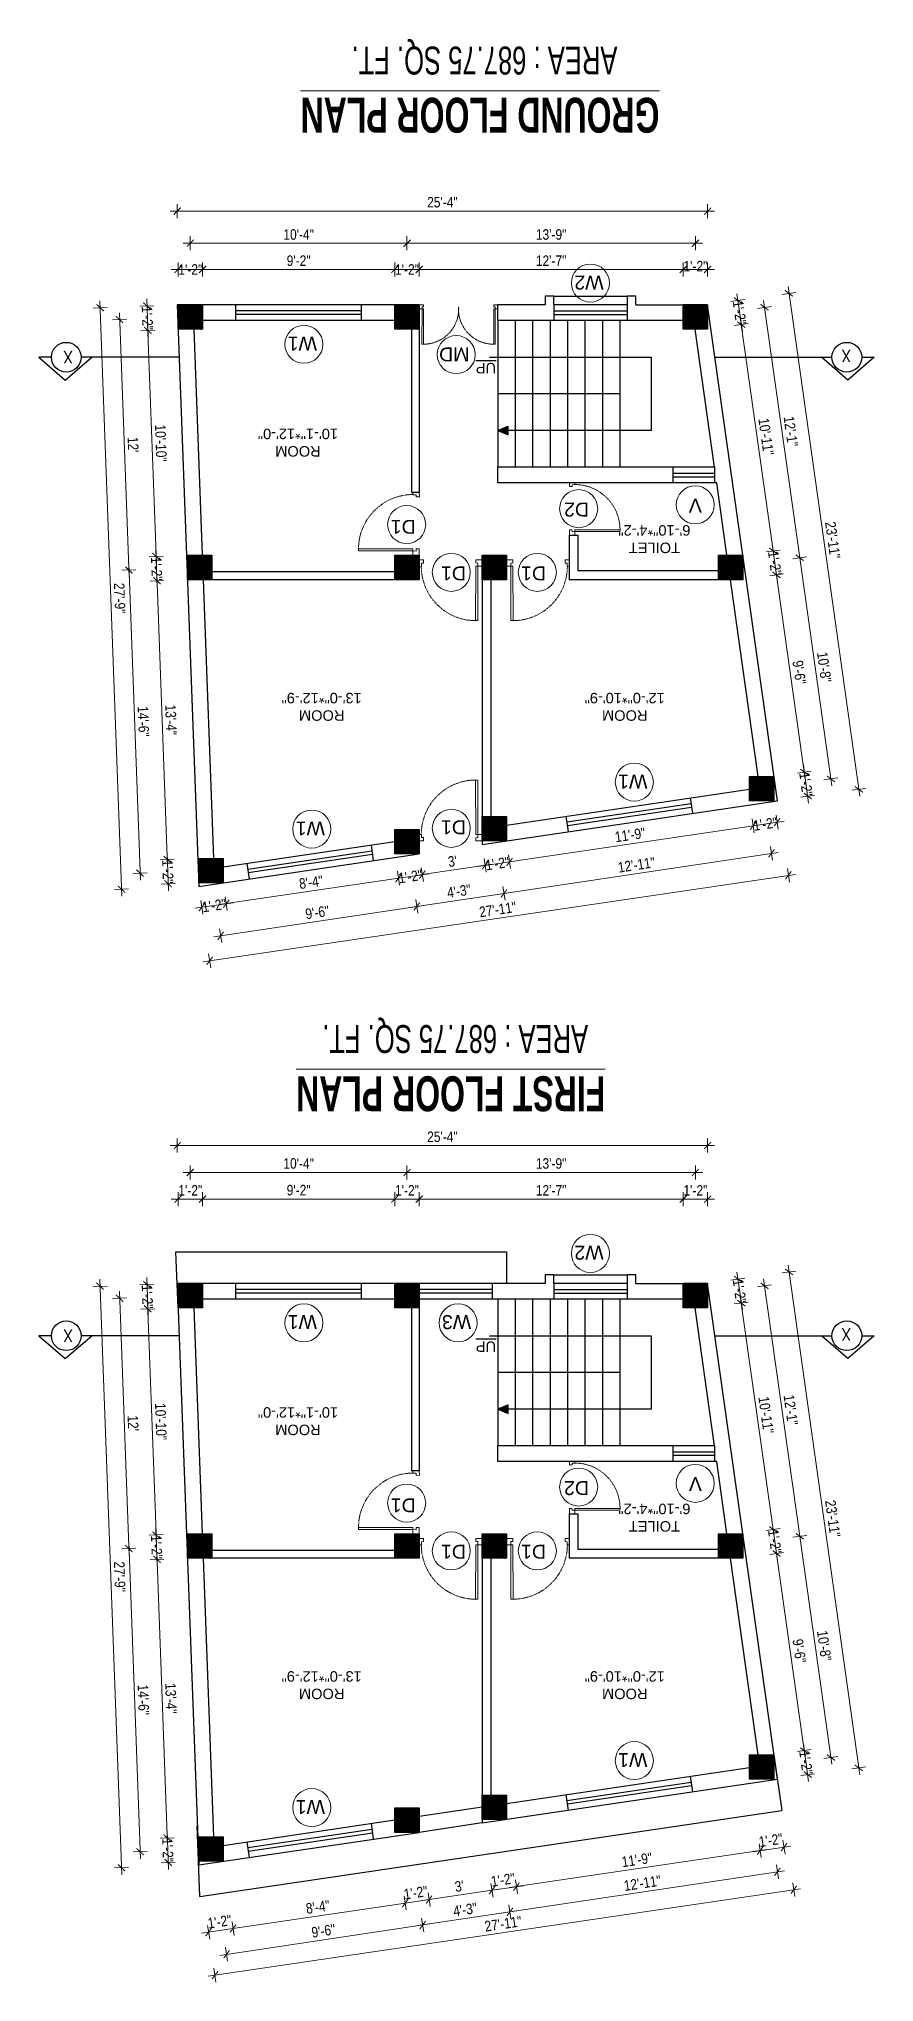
# Model space of a CAD drawing. Header units: inches. Extents: x -5142662 to -4941318, y -3361958 to -3160563.
# Drawn here: x -5005495 to -5005017, y -3261413 to -3260299 of the extents above; entities that cross this region are included whole.
import ezdxf

# ---------------------------------------------------------------- set-up
doc = ezdxf.new("R2010")
doc.units = ezdxf.units.IN
doc.header["$LTSCALE"] = 2
doc.header["$MEASUREMENT"] = 0
doc.header["$PDMODE"] = 34
doc.linetypes.add('HIDDEN', pattern=[0.375, 0.25, -0.125])
doc.layers.get('0').update_dxf_attribs({"linetype": 'CONTINUOUS'})
doc.layers.get('DEFPOINTS').update_dxf_attribs({"color": 141, "linetype": 'CONTINUOUS'})
for name, color, linetype in [('A-Hatch', 7, 'CONTINUOUS'), ('DIM', 5, 'CONTINUOUS'), ('WAll', 20, 'CONTINUOUS')]:
    doc.layers.add(name, color=color, linetype=linetype)
for name, color, linetype, lineweight in [('Annotate-Lite.w', 177, 'CONTINUOUS', 9), ('DIM 1-100', 4, 'CONTINUOUS', 13), ('dimension', 160, 'CONTINUOUS', 15), ('dimentions', 5, 'CONTINUOUS', 9), ('door', 20, 'CONTINUOUS', 35), ('Door-Window.w', 4, 'CONTINUOUS', 15), ('OUTLINE', 1, 'CONTINUOUS', 25), ('REN', 242, 'CONTINUOUS', 30), ('steps', 253, 'CONTINUOUS', 20), ('TEXT', 181, 'CONTINUOUS', 25), ('Text-100.w', 254, 'CONTINUOUS', 9), ('Toilet', 7, 'CONTINUOUS', 25)]:
    doc.layers.add(name, color=color, linetype=linetype, lineweight=lineweight)
doc.styles.add('ARAIL', font='ARIALN.TTF')
doc.styles.add('Arial', font='arial.ttf', dxfattribs={"width": 0.8, "height": 12})
doc.styles.add('arial.', font='arial.ttf')
doc.styles.add('gaurav', font='arial.ttf')
doc.styles.add('Lettring Text', font='arial.ttf')
doc.styles.add('S-111', font='tahoma.ttf', dxfattribs={"height": 8})
doc.styles.get("Standard").update_dxf_attribs({"font": 'ARIALN.TTF'})
doc.styles.add('TAHOMA', font='tahoma.ttf', dxfattribs={"height": 9})
doc.styles.add('Text', font='GOTHIC.TTF', dxfattribs={"height": 6})
doc.dimstyles.new('1 by 96', dxfattribs={"dimtxt": 6, "dimasz": 4, "dimexe": 4, "dimexo": 4, "dimgap": 2, "dimtad": 1, "dimdec": 0, "dimzin": 0, "dimdsep": 46, "dimlunit": 4, "dimtxsty": 'Standard', "dimblk": 'ARCHTICK', "dimcen": 0, "dimdle": 4, "dimadec": 0, "dimazin": 0, "dimtfac": 1, "dimtdec": 0, "dimtix": 1, "dimtofl": 0, "dimtmove": 1, "dimatfit": 3, "dimldrblk": 'ARCHTICK', "dimfxl": 4, "dimfxlon": 1, "dimtolj": 1, "dimtzin": 0, "dimlwd": -1, "dimlwe": -1, "dimarcsym": 0})
doc.dimstyles.new('Copy of Standard', dxfattribs={"dimtxt": 6, "dimasz": 2.875, "dimexe": 2, "dimexo": 4, "dimgap": 2, "dimtad": 1, "dimdec": 0, "dimrnd": 1, "dimzin": 0, "dimdsep": 46, "dimlunit": 4, "dimtxsty": 'Lettring Text', "dimcen": 0.1, "dimclrd": 7, "dimclre": 7, "dimclrt": 7, "dimazin": 0, "dimtfac": 0.645, "dimtdec": 0, "dimtmove": 1, "dimatfit": 0, "dimfxl": 3, "dimfxlon": 1, "dimtfillclr": 256, "dimtolj": 1, "dimtzin": 0, "dimlwd": -1, "dimlwe": -1, "dimarcsym": 2})
doc.dimstyles.new("S-2'", dxfattribs={"dimscale": 96, "dimtxt": 9, "dimasz": 0.003, "dimexe": 0.09375, "dimexo": 0.09375, "dimgap": 0.0625, "dimtad": 1, "dimdec": 0, "dimlfac": 0.25, "dimzin": 3, "dimdsep": 46, "dimlunit": 3, "dimtxsty": 'S-111', "dimblk": 'S', "dimcen": 0.09375, "dimdle": 0.09375, "dimse1": 1, "dimse2": 1, "dimadec": 0, "dimazin": 1, "dimtfac": 1, "dimtdec": 0, "dimtix": 1, "dimtmove": 0, "dimatfit": 3, "dimldrblk": 'DOTSMALL', "dimfxl": 1, "dimtolj": 1, "dimtzin": 1, "dimarcsym": 0})
doc.dimstyles.get("Standard").update_dxf_attribs({"dimtxt": 0.18, "dimasz": 0.18, "dimexe": 0.18, "dimexo": 0.0625, "dimgap": 0.09, "dimtad": 0, "dimtih": 1, "dimtoh": 1, "dimdec": 4, "dimzin": 0, "dimdsep": 46, "dimtxsty": 'Standard', "dimcen": 0.09, "dimadec": 0, "dimazin": 0, "dimtfac": 1, "dimtdec": 4, "dimtofl": 0, "dimtmove": 0, "dimatfit": 3, "dimfxl": 1, "dimtolj": 1, "dimtzin": 0, "dimarcsym": 0})
pattern_1 = [(90, (-3680.62, 0), (-12.5, 0), [])]

msp = doc.modelspace()

# ---------------------------------------------------------------- texts
at = {"layer": 'Annotate-Lite.w', "ltscale": 0.005, "char_height": 8, "rotation": 180, "style": 'gaurav'}
for s, insert, attachment_point in [('W2', (-5005171.6, -3260442.7), 1), ('W1', (-5005335.9, -3260477.7), 1), ('MD', (-5005248.5, -3260483.9), 1), ('V', (-5005115.3, -3260562.5), 7), ('D2', (-5005180, -3260572.8), 1), ('D1', (-5005279.3, -3260574.7), 7), ('D1', (-5005264.8, -3260609.4), 3), ('D1', (-5005204.6, -3260609.4), 1), ('W1', (-5005146.5, -3260728.7), 1), ('W1', (-5005331.3, -3260755.6), 1), ('D1', (-5005264.8, -3260746.9), 9), ('W2', (-5005171.6, -3260998.7), 1), ('W1', (-5005335.9, -3261038.5), 1), ('W3', (-5005247.5, -3261038.5), 1), ('D2', (-5005180, -3261133.6), 1), ('V', (-5005115.3, -3261123.3), 7), ('D1', (-5005279.3, -3261135.5), 7), ('D1', (-5005264.8, -3261170.1), 3), ('D1', (-5005204.6, -3261170.1), 1), ('W1', (-5005146.5, -3261289.5), 1), ('W1', (-5005331.3, -3261316.4), 1)]:
    msp.add_mtext_dynamic_manual_height_columns(s, width=8, gutter_width=100, heights=[0], dxfattribs=dict(at, insert=insert, attachment_point=attachment_point))
at = {"layer": 'TEXT', "char_height": 7.2, "rotation": 180, "style": 'ARAIL'}
for insert, attachment_point in [((-5005475.8, -3260485), 1), ((-5005035.3, -3260484.3), 3), ((-5005475.8, -3261045.8), 1), ((-5005035.3, -3261045.1), 3)]:
    msp.add_mtext_dynamic_manual_height_columns('X', width=125.465, gutter_width=90, heights=[0], dxfattribs=dict(at, insert=insert, attachment_point=attachment_point))
at = {"layer": 'TEXT', "lineweight": -2, "char_height": 6, "width": 26.674, "attachment_point": 5, "rotation": 180, "style": 'arial.'}
for insert in [(-5005239.1, -3260487.7), (-5005239.1, -3261048.5)]:
    msp.add_mtext('{\\LUP}', dxfattribs=dict(at, insert=insert))
at = {"layer": 'TEXT', "lineweight": -2, "char_height": 6, "attachment_point": 5, "rotation": 180, "style": 'arial.'}
for s, insert in [('ROOM\\P10\'-1"*12\'-0"', (-5005346.8, -3260530.4)), ('TOILET\\P6\'-10"*4\'-2"', (-5005142.5, -3260585.7)), ('ROOM\\P13\'-0"*12\'-9"', (-5005333.2, -3260681.8)), ('ROOM\\P12\'-0"*10\'-9"', (-5005159.5, -3260681.8)), ('ROOM\\P10\'-1"*12\'-0"', (-5005346.8, -3261091.2)), ('TOILET\\P6\'-10"*4\'-2"', (-5005142.5, -3261146.5)), ('ROOM\\P13\'-0"*12\'-9"', (-5005333.2, -3261242.5)), ('ROOM\\P12\'-0"*10\'-9"', (-5005159.5, -3261242.5))]:
    msp.add_mtext_dynamic_manual_height_columns(s, width=45.731, gutter_width=30, heights=[0], dxfattribs=dict(at, insert=insert))
at = {"layer": 'Text-100.w', "char_height": 20, "width": 569.102, "attachment_point": 2, "rotation": 180, "style": 'Arial'}
for s, insert in [('\\A1;{\\fArial Narrow|b1|i0|c0|p34;\\L GROUND FLOOR PLAN\\P\\fArial Narrow|b0|i0|c0|p34;\\H0.8x;\\lAREA : 687.75 SQ. FT.\\H1.02306x; }', (-5005239.9, -3260352.8)), ('\\A1;{\\fArial Narrow|b1|i0|c0|p34;\\L FIRST FLOOR PLAN\\P\\fArial Narrow|b0|i0|c0|p34;\\H0.8x;\\lAREA : 687.75 SQ. FT.\\H1.02306x; }', (-5005256.7, -3260913.6))]:
    msp.add_mtext(s, dxfattribs=dict(at, insert=insert))

# ---------------------------------------------------------------- blocks, each defined once
blk = doc.blocks.new('3-0')
at = {"ltscale": 3}
for p, q in [((11063, 10097.7), (11066, 10099.9)), ((11063, 10097.7), (11064.5, 10095.7)), ((11066, 10096.8), (11064.5, 10095.7)), ((11065.3, 10097.8), (11066.7, 10098.9)), ((11066, 10096.8), (11065.3, 10097.8)), ((11066, 10099.9), (11066.7, 10098.9)), ((11085.5, 10074.1), (11110.3, 10093)), ((11111, 10092), (11110.3, 10093)), ((11086.2, 10073.2), (11111, 10092)), ((11084, 10073), (11082.6, 10071.9)), ((11082.6, 10071.9), (11084.8, 10069)), ((11084, 10073), (11084.8, 10072)), ((11084.8, 10072), (11086.2, 10073.2)), ((11084.8, 10069), (11087.7, 10071.2)), ((11086.2, 10073.2), (11085.5, 10074.1)), ((11087.7, 10071.2), (11086.2, 10073.2))]:
    blk.add_line(p, q, dxfattribs=at)
at = {"layer": 'Door-Window.w', "color": 9, "linetype": 'HIDDEN', "lineweight": 18}
blk.add_arc((11085.5, 10074.1), 31.2, 37.1906, 127.1465, dxfattribs=at)
blk = doc.blocks.new('FDFDRE')
at = {"ltscale": 3}
for p, q in [((165701.1, -58637.8), (165701.1, -58641.5)), ((165704.8, -58637.8), (165701.1, -58637.8)), ((165704.8, -58639.7), (165704.8, -58637.8)), ((165767, -58639.7), (165767, -58637.8)), ((165767, -58637.8), (165770.6, -58637.8)), ((165770.6, -58637.8), (165770.7, -58641.5)), ((165701.1, -58641.5), (165703.6, -58641.5)), ((165703.6, -58641.5), (165703.5, -58672.6)), ((165704.8, -58639.7), (165703.6, -58639.7)), ((165703.6, -58639.7), (165703.6, -58641.5)), ((165703.6, -58641.5), (165704.8, -58641.5)), ((165704.8, -58641.5), (165704.8, -58672.7)), ((165767, -58639.7), (165768.2, -58639.7)), ((165767, -58641.5), (165767, -58672.7)), ((165768.2, -58641.5), (165767, -58641.5)), ((165768.2, -58639.7), (165768.2, -58641.5)), ((165770.7, -58641.5), (165768.2, -58641.5)), ((165768.2, -58641.5), (165768.2, -58672.6)), ((165703.5, -58672.6), (165704.8, -58672.7)), ((165768.2, -58672.6), (165767, -58672.7))]:
    blk.add_line(p, q, dxfattribs=at)
at = {"layer": 'Door-Window.w', "color": 9, "linetype": 'HIDDEN', "lineweight": 18}
for centre, start, end in [((165704.8, -58641.5), 269.9618, 3.3835), ((165767, -58641.5), 176.6165, 270.0382)]:
    blk.add_arc(centre, 31.2, start, end, dxfattribs=at)
blk = doc.blocks.new('_ArchTick')
at = {"color": 0, "linetype": 'ByBlock', "const_width": 0.15}
blk.add_lwpolyline([(-0.5, -0.5), (0.5, 0.5)], dxfattribs=at)
blk = doc.blocks.new('*D1250')
at = {"layer": 'DEFPOINTS', "color": 0, "ltscale": 0.5, "transparency": 16777216}
for p in [(-5005126, -3260431.2), (-5005126, -3260451.5), (-5005112, -3260451.5)]:
    blk.add_point(p, dxfattribs=at)
at = {"layer": 'DIM 1-100', "color": 0, "ltscale": 0.5, "transparency": 16777216}
for p, q in [((-5005126, -3260435.2), (-5005126, -3260427.2)), ((-5005112, -3260435.2), (-5005112, -3260427.2)), ((-5005108, -3260431.2), (-5005130, -3260431.2))]:
    blk.add_line(p, q, dxfattribs=at)
at = {"layer": 'DIM 1-100', "color": 0, "ltscale": 0.5, "transparency": 16777216, "xscale": 4, "yscale": 4, "zscale": 4, "rotation": 180}
blk.add_blockref('_ArchTick', (-5005126, -3260431.2), dxfattribs=at)
at = {"layer": 'DIM 1-100', "color": 0, "ltscale": 0.5, "transparency": 16777216, "xscale": 4, "yscale": 4, "zscale": 4}
blk.add_blockref('_ArchTick', (-5005112, -3260431.2), dxfattribs=at)
at = {"layer": 'DIM 1-100', "color": 0, "ltscale": 0.5, "transparency": 16777216, "insert": (-5005119, -3260429.3), "char_height": 6, "attachment_point": 5}
blk.add_mtext('\\A1;1\'-2"', dxfattribs=at)
blk = doc.blocks.new('*D1251')
at = {"layer": 'DEFPOINTS', "color": 0, "ltscale": 0.5, "transparency": 16777216}
for p in [(-5005277.3, -3260431.2), (-5005277.3, -3260451.5), (-5005126, -3260451.5)]:
    blk.add_point(p, dxfattribs=at)
at = {"layer": 'DIM 1-100', "color": 0, "ltscale": 0.5, "transparency": 16777216}
for p, q in [((-5005277.3, -3260435.2), (-5005277.3, -3260427.2)), ((-5005126, -3260435.2), (-5005126, -3260427.2)), ((-5005122, -3260431.2), (-5005281.3, -3260431.2))]:
    blk.add_line(p, q, dxfattribs=at)
at = {"layer": 'DIM 1-100', "color": 0, "ltscale": 0.5, "transparency": 16777216, "xscale": 4, "yscale": 4, "zscale": 4, "rotation": 180}
blk.add_blockref('_ArchTick', (-5005277.3, -3260431.2), dxfattribs=at)
at = {"layer": 'DIM 1-100', "color": 0, "ltscale": 0.5, "transparency": 16777216, "xscale": 4, "yscale": 4, "zscale": 4}
blk.add_blockref('_ArchTick', (-5005126, -3260431.2), dxfattribs=at)
at = {"layer": 'DIM 1-100', "color": 0, "ltscale": 0.5, "transparency": 16777216, "insert": (-5005201.7, -3260426.2), "char_height": 6, "attachment_point": 5}
blk.add_mtext('\\A1;12\'-7"', dxfattribs=at)
blk = doc.blocks.new('*D1252')
at = {"layer": 'DEFPOINTS', "color": 0, "ltscale": 0.5, "transparency": 16777216}
for p in [(-5005291.3, -3260431.2), (-5005291.3, -3260451.5), (-5005277.3, -3260451.5)]:
    blk.add_point(p, dxfattribs=at)
at = {"layer": 'DIM 1-100', "color": 0, "ltscale": 0.5, "transparency": 16777216}
for p, q in [((-5005291.3, -3260435.2), (-5005291.3, -3260427.2)), ((-5005277.3, -3260435.2), (-5005277.3, -3260427.2)), ((-5005273.3, -3260431.2), (-5005295.3, -3260431.2))]:
    blk.add_line(p, q, dxfattribs=at)
at = {"layer": 'DIM 1-100', "color": 0, "ltscale": 0.5, "transparency": 16777216, "xscale": 4, "yscale": 4, "zscale": 4, "rotation": 180}
blk.add_blockref('_ArchTick', (-5005291.3, -3260431.2), dxfattribs=at)
at = {"layer": 'DIM 1-100', "color": 0, "ltscale": 0.5, "transparency": 16777216, "xscale": 4, "yscale": 4, "zscale": 4}
blk.add_blockref('_ArchTick', (-5005277.3, -3260431.2), dxfattribs=at)
at = {"layer": 'DIM 1-100', "color": 0, "ltscale": 0.5, "transparency": 16777216, "insert": (-5005284.3, -3260431.2), "char_height": 6, "attachment_point": 5}
blk.add_mtext('\\A1;1\'-2"', dxfattribs=at)
blk = doc.blocks.new('*D1218')
at = {"layer": 'DEFPOINTS', "color": 0, "ltscale": 0.5, "transparency": 16777216}
for p in [(-5005401.5, -3260431.2), (-5005401.5, -3260451.5), (-5005291.3, -3260451.5)]:
    blk.add_point(p, dxfattribs=at)
at = {"layer": 'DIM 1-100', "color": 0, "ltscale": 0.5, "transparency": 16777216}
for p, q in [((-5005401.5, -3260435.2), (-5005401.5, -3260427.2)), ((-5005291.3, -3260435.2), (-5005291.3, -3260427.2)), ((-5005287.3, -3260431.2), (-5005405.5, -3260431.2))]:
    blk.add_line(p, q, dxfattribs=at)
at = {"layer": 'DIM 1-100', "color": 0, "ltscale": 0.5, "transparency": 16777216, "xscale": 4, "yscale": 4, "zscale": 4, "rotation": 180}
blk.add_blockref('_ArchTick', (-5005401.5, -3260431.2), dxfattribs=at)
at = {"layer": 'DIM 1-100', "color": 0, "ltscale": 0.5, "transparency": 16777216, "xscale": 4, "yscale": 4, "zscale": 4}
blk.add_blockref('_ArchTick', (-5005291.3, -3260431.2), dxfattribs=at)
at = {"layer": 'DIM 1-100', "color": 0, "ltscale": 0.5, "transparency": 16777216, "insert": (-5005346.4, -3260426.2), "char_height": 6, "attachment_point": 5}
blk.add_mtext('\\A1;9\'-2"', dxfattribs=at)
blk = doc.blocks.new('*D1219')
at = {"layer": 'DEFPOINTS', "color": 0, "ltscale": 0.5, "transparency": 16777216}
for p in [(-5005415.5, -3260431.2), (-5005415.5, -3260451.5), (-5005401.5, -3260451.5)]:
    blk.add_point(p, dxfattribs=at)
at = {"layer": 'DIM 1-100', "color": 0, "ltscale": 0.5, "transparency": 16777216}
for p, q in [((-5005415.5, -3260435.2), (-5005415.5, -3260427.2)), ((-5005401.5, -3260435.2), (-5005401.5, -3260427.2)), ((-5005397.5, -3260431.2), (-5005419.5, -3260431.2))]:
    blk.add_line(p, q, dxfattribs=at)
at = {"layer": 'DIM 1-100', "color": 0, "ltscale": 0.5, "transparency": 16777216, "xscale": 4, "yscale": 4, "zscale": 4, "rotation": 180}
blk.add_blockref('_ArchTick', (-5005415.5, -3260431.2), dxfattribs=at)
at = {"layer": 'DIM 1-100', "color": 0, "ltscale": 0.5, "transparency": 16777216, "xscale": 4, "yscale": 4, "zscale": 4}
blk.add_blockref('_ArchTick', (-5005401.5, -3260431.2), dxfattribs=at)
at = {"layer": 'DIM 1-100', "color": 0, "ltscale": 0.5, "transparency": 16777216, "insert": (-5005408.5, -3260431.2), "char_height": 6, "attachment_point": 5}
blk.add_mtext('\\A1;1\'-2"', dxfattribs=at)
blk = doc.blocks.new('*D1220')
at = {"layer": 'DEFPOINTS', "color": 0, "ltscale": 0.5, "transparency": 16777216}
for p in [(-5005091.8, -3260609), (-5005074, -3260721.7), (-5005056.6, -3260719.3)]:
    blk.add_point(p, dxfattribs=at)
at = {"layer": 'DIM 1-100', "color": 0, "ltscale": 0.5, "transparency": 16777216}
for p, q in [((-5005076.4, -3260606.8), (-5005068.5, -3260605.7)), ((-5005073, -3260602.3), (-5005056, -3260723.3)), ((-5005060.5, -3260719.9), (-5005052.6, -3260718.7))]:
    blk.add_line(p, q, dxfattribs=at)
at = {"layer": 'DIM 1-100', "color": 0, "ltscale": 0.5, "transparency": 16777216, "xscale": 4, "yscale": 4, "zscale": 4}
for p, rotation in [((-5005072.5, -3260606.3), 98.01894556998919), ((-5005056.6, -3260719.3), 278.0189455699892)]:
    blk.add_blockref('_ArchTick', p, dxfattribs=dict(at, rotation=rotation))
at = {"layer": 'DIM 1-100', "color": 0, "ltscale": 0.5, "transparency": 16777216, "insert": (-5005059.5, -3260662.1), "char_height": 6, "attachment_point": 5, "rotation": 278.0189}
blk.add_mtext('\\A1;9\'-6"', dxfattribs=at)
blk = doc.blocks.new('*D1221')
at = {"layer": 'DEFPOINTS', "color": 0, "ltscale": 0.5, "transparency": 16777216}
for p in [(-5005074, -3260721.7), (-5005074, -3260735.7), (-5005054.6, -3260733)]:
    blk.add_point(p, dxfattribs=at)
at = {"layer": 'DIM 1-100', "color": 0, "ltscale": 0.5, "transparency": 16777216}
for p, q in [((-5005060.5, -3260719.9), (-5005052.6, -3260718.7)), ((-5005057.1, -3260715.3), (-5005054.1, -3260737)), ((-5005058.6, -3260733.6), (-5005050.7, -3260732.5))]:
    blk.add_line(p, q, dxfattribs=at)
at = {"layer": 'DIM 1-100', "color": 0, "ltscale": 0.5, "transparency": 16777216, "xscale": 4, "yscale": 4, "zscale": 4}
for p, rotation in [((-5005056.6, -3260719.3), 98.01894556998919), ((-5005054.6, -3260733), 278.0189455699892)]:
    blk.add_blockref('_ArchTick', p, dxfattribs=dict(at, rotation=rotation))
at = {"layer": 'DIM 1-100', "color": 0, "ltscale": 0.5, "transparency": 16777216, "insert": (-5005055.6, -3260726.2), "char_height": 6, "attachment_point": 5, "rotation": 278.0189}
blk.add_mtext('\\A1;1\'-2"', dxfattribs=at)
blk = doc.blocks.new('*D1222')
at = {"layer": 'DEFPOINTS', "color": 0, "ltscale": 0.5, "transparency": 16777216}
for p in [(-5005091.8, -3260595), (-5005074.4, -3260592.5), (-5005091.8, -3260609)]:
    blk.add_point(p, dxfattribs=at)
at = {"layer": 'DIM 1-100', "color": 0, "ltscale": 0.5, "transparency": 16777216}
for p, q in [((-5005078.4, -3260593.1), (-5005070.5, -3260592)), ((-5005071.9, -3260610.2), (-5005075, -3260588.6)), ((-5005076.4, -3260606.8), (-5005068.5, -3260605.7))]:
    blk.add_line(p, q, dxfattribs=at)
at = {"layer": 'DIM 1-100', "color": 0, "ltscale": 0.5, "transparency": 16777216, "xscale": 4, "yscale": 4, "zscale": 4}
for p, rotation in [((-5005074.4, -3260592.5), 98.01894556998919), ((-5005072.5, -3260606.3), 278.0189455699892)]:
    blk.add_blockref('_ArchTick', p, dxfattribs=dict(at, rotation=rotation))
at = {"layer": 'DIM 1-100', "color": 0, "ltscale": 0.5, "transparency": 16777216, "insert": (-5005073.5, -3260599.4), "char_height": 6, "attachment_point": 5, "rotation": 278.0189}
blk.add_mtext('\\A1;1\'-2"', dxfattribs=at)
blk = doc.blocks.new('*D1223')
at = {"layer": 'DEFPOINTS', "color": 0, "ltscale": 0.5, "transparency": 16777216}
for p in [(-5005092.7, -3260462.8), (-5005112, -3260465.5), (-5005091.8, -3260595)]:
    blk.add_point(p, dxfattribs=at)
at = {"layer": 'DIM 1-100', "color": 0, "ltscale": 0.5, "transparency": 16777216}
for p, q in [((-5005096.7, -3260463.3), (-5005088.7, -3260462.2)), ((-5005073.9, -3260596.5), (-5005093.3, -3260458.8)), ((-5005078.4, -3260593.1), (-5005070.5, -3260592))]:
    blk.add_line(p, q, dxfattribs=at)
at = {"layer": 'DIM 1-100', "color": 0, "ltscale": 0.5, "transparency": 16777216, "xscale": 4, "yscale": 4, "zscale": 4}
for p, rotation in [((-5005092.7, -3260462.8), 98.01894556998919), ((-5005074.4, -3260592.5), 278.0189455699892)]:
    blk.add_blockref('_ArchTick', p, dxfattribs=dict(at, rotation=rotation))
at = {"layer": 'DIM 1-100', "color": 0, "ltscale": 0.5, "transparency": 16777216, "insert": (-5005078.5, -3260527), "char_height": 6, "attachment_point": 5, "rotation": 278.0189}
blk.add_mtext('\\A1;10\'-11"', dxfattribs=at)
blk = doc.blocks.new('*D1224')
at = {"layer": 'DEFPOINTS', "color": 0, "ltscale": 0.5, "transparency": 16777216}
for p in [(-5005112, -3260451.5), (-5005094.6, -3260449), (-5005112, -3260465.5)]:
    blk.add_point(p, dxfattribs=at)
at = {"layer": 'DIM 1-100', "color": 0, "ltscale": 0.5, "transparency": 16777216}
for p, q in [((-5005098.6, -3260449.6), (-5005090.7, -3260448.5)), ((-5005092.1, -3260466.7), (-5005095.2, -3260445.1)), ((-5005096.7, -3260463.3), (-5005088.7, -3260462.2))]:
    blk.add_line(p, q, dxfattribs=at)
at = {"layer": 'DIM 1-100', "color": 0, "ltscale": 0.5, "transparency": 16777216, "xscale": 4, "yscale": 4, "zscale": 4}
for p, rotation in [((-5005094.6, -3260449), 98.01894556998919), ((-5005092.7, -3260462.8), 278.0189455699892)]:
    blk.add_blockref('_ArchTick', p, dxfattribs=dict(at, rotation=rotation))
at = {"layer": 'DIM 1-100', "color": 0, "ltscale": 0.5, "transparency": 16777216, "insert": (-5005093.7, -3260455.9), "char_height": 6, "attachment_point": 5, "rotation": 278.0189}
blk.add_mtext('\\A1;1\'-2"', dxfattribs=at)
blk = doc.blocks.new('*D1225')
at = {"layer": 'DEFPOINTS', "color": 0, "ltscale": 0.5, "transparency": 16777216}
for p in [(-5005119, -3260458.5), (-5005059.2, -3260596.4), (-5005098.8, -3260602)]:
    blk.add_point(p, dxfattribs=at)
at = {"layer": 'DIM 1-100', "color": 0, "ltscale": 0.5, "transparency": 16777216}
for p, q in [((-5005080, -3260449), (-5005058.6, -3260600.4)), ((-5005083.4, -3260453.5), (-5005075.4, -3260452.4)), ((-5005063.2, -3260597), (-5005055.2, -3260595.9))]:
    blk.add_line(p, q, dxfattribs=at)
at = {"layer": 'DIM 1-100', "color": 0, "ltscale": 0.5, "transparency": 16777216, "xscale": 4, "yscale": 4, "zscale": 4}
for p, rotation in [((-5005079.4, -3260452.9), 98.018945518764), ((-5005059.2, -3260596.4), 278.018945518764)]:
    blk.add_blockref('_ArchTick', p, dxfattribs=dict(at, rotation=rotation))
at = {"layer": 'DIM 1-100', "color": 0, "ltscale": 0.5, "transparency": 16777216, "insert": (-5005064.3, -3260524), "char_height": 6, "attachment_point": 5, "rotation": 278.0189}
blk.add_mtext('\\A1;12\'-1"', dxfattribs=at)
blk = doc.blocks.new('*D1226')
at = {"layer": 'DEFPOINTS', "color": 0, "ltscale": 0.5, "transparency": 16777216}
for p in [(-5005098.8, -3260602), (-5005081, -3260728.7), (-5005041.3, -3260723.2)]:
    blk.add_point(p, dxfattribs=at)
at = {"layer": 'DIM 1-100', "color": 0, "ltscale": 0.5, "transparency": 16777216}
for p, q in [((-5005063.2, -3260597), (-5005055.2, -3260595.9)), ((-5005059.7, -3260592.5), (-5005040.8, -3260727.1)), ((-5005045.3, -3260723.7), (-5005037.4, -3260722.6))]:
    blk.add_line(p, q, dxfattribs=at)
at = {"layer": 'DIM 1-100', "color": 0, "ltscale": 0.5, "transparency": 16777216, "xscale": 4, "yscale": 4, "zscale": 4}
for p, rotation in [((-5005059.2, -3260596.4), 98.01894556998919), ((-5005041.3, -3260723.2), 278.0189455699892)]:
    blk.add_blockref('_ArchTick', p, dxfattribs=dict(at, rotation=rotation))
at = {"layer": 'DIM 1-100', "color": 0, "ltscale": 0.5, "transparency": 16777216, "insert": (-5005045.2, -3260659.1), "char_height": 6, "attachment_point": 5, "rotation": 278.0189}
blk.add_mtext('\\A1;10\'-8"', dxfattribs=at)
blk = doc.blocks.new('*D1227')
at = {"layer": 'DEFPOINTS', "color": 0, "ltscale": 0.5, "transparency": 16777216}
for p in [(-5005112, -3260451.5), (-5005065.4, -3260444.9), (-5005072, -3260735.7)]:
    blk.add_point(p, dxfattribs=at)
at = {"layer": 'DIM 1-100', "color": 0, "ltscale": 0.5, "transparency": 16777216}
for p, q in [((-5005069.3, -3260445.5), (-5005061.4, -3260444.4)), ((-5005024.8, -3260733.1), (-5005065.9, -3260441)), ((-5005029.3, -3260729.7), (-5005021.4, -3260728.6))]:
    blk.add_line(p, q, dxfattribs=at)
at = {"layer": 'DIM 1-100', "color": 0, "ltscale": 0.5, "transparency": 16777216, "xscale": 4, "yscale": 4, "zscale": 4}
for p, rotation in [((-5005065.4, -3260444.9), 98.01894551889023), ((-5005025.3, -3260729.2), 278.0189455188902)]:
    blk.add_blockref('_ArchTick', p, dxfattribs=dict(at, rotation=rotation))
at = {"layer": 'DIM 1-100', "color": 0, "ltscale": 0.5, "transparency": 16777216, "insert": (-5005040.3, -3260586.3), "char_height": 6, "attachment_point": 5, "rotation": 278.0189}
blk.add_mtext('\\A1;23\'-11"', dxfattribs=at)
blk = doc.blocks.new('*D1228')
at = {"layer": 'DEFPOINTS', "color": 0, "ltscale": 0.5, "transparency": 16777216}
for p in [(-5005284.3, -3260416.2), (-5005284.3, -3260458.5), (-5005119, -3260458.5)]:
    blk.add_point(p, dxfattribs=at)
at = {"layer": 'DIM 1-100', "color": 0, "ltscale": 0.5, "transparency": 16777216}
for p, q in [((-5005115, -3260416.2), (-5005288.3, -3260416.2)), ((-5005284.3, -3260420.2), (-5005284.3, -3260412.2)), ((-5005119, -3260420.2), (-5005119, -3260412.2))]:
    blk.add_line(p, q, dxfattribs=at)
at = {"layer": 'DIM 1-100', "color": 0, "ltscale": 0.5, "transparency": 16777216, "xscale": 4, "yscale": 4, "zscale": 4, "rotation": 180}
blk.add_blockref('_ArchTick', (-5005284.3, -3260416.2), dxfattribs=at)
at = {"layer": 'DIM 1-100', "color": 0, "ltscale": 0.5, "transparency": 16777216, "xscale": 4, "yscale": 4, "zscale": 4}
blk.add_blockref('_ArchTick', (-5005119, -3260416.2), dxfattribs=at)
at = {"layer": 'DIM 1-100', "color": 0, "ltscale": 0.5, "transparency": 16777216, "insert": (-5005201.7, -3260411.2), "char_height": 6, "attachment_point": 5}
blk.add_mtext('\\A1;13\'-9"', dxfattribs=at)
blk = doc.blocks.new('*D1229')
at = {"layer": 'DEFPOINTS', "color": 0, "ltscale": 0.5, "transparency": 16777216}
for p in [(-5005408.5, -3260416.2), (-5005408.5, -3260458.5), (-5005284.3, -3260458.5)]:
    blk.add_point(p, dxfattribs=at)
at = {"layer": 'DIM 1-100', "color": 0, "ltscale": 0.5, "transparency": 16777216}
for p, q in [((-5005280.3, -3260416.2), (-5005412.5, -3260416.2)), ((-5005408.5, -3260420.2), (-5005408.5, -3260412.2)), ((-5005284.3, -3260420.2), (-5005284.3, -3260412.2))]:
    blk.add_line(p, q, dxfattribs=at)
at = {"layer": 'DIM 1-100', "color": 0, "ltscale": 0.5, "transparency": 16777216, "xscale": 4, "yscale": 4, "zscale": 4, "rotation": 180}
blk.add_blockref('_ArchTick', (-5005408.5, -3260416.2), dxfattribs=at)
at = {"layer": 'DIM 1-100', "color": 0, "ltscale": 0.5, "transparency": 16777216, "xscale": 4, "yscale": 4, "zscale": 4}
blk.add_blockref('_ArchTick', (-5005284.3, -3260416.2), dxfattribs=at)
at = {"layer": 'DIM 1-100', "color": 0, "ltscale": 0.5, "transparency": 16777216, "insert": (-5005346.4, -3260411.2), "char_height": 6, "attachment_point": 5}
blk.add_mtext('\\A1;10\'-4"', dxfattribs=at)
blk = doc.blocks.new('*D1230')
at = {"layer": 'DEFPOINTS', "color": 0, "ltscale": 0.5, "transparency": 16777216}
for p in [(-5005416, -3260397.8), (-5005416, -3260451.5), (-5005112, -3260451.5)]:
    blk.add_point(p, dxfattribs=at)
at = {"layer": 'DIM 1-100', "color": 0, "ltscale": 0.5, "transparency": 16777216}
for p, q in [((-5005416, -3260401.8), (-5005416, -3260393.8)), ((-5005112, -3260401.8), (-5005112, -3260393.8)), ((-5005108, -3260397.8), (-5005420, -3260397.8))]:
    blk.add_line(p, q, dxfattribs=at)
at = {"layer": 'DIM 1-100', "color": 0, "ltscale": 0.5, "transparency": 16777216, "xscale": 4, "yscale": 4, "zscale": 4, "rotation": 180}
blk.add_blockref('_ArchTick', (-5005416, -3260397.8), dxfattribs=at)
at = {"layer": 'DIM 1-100', "color": 0, "ltscale": 0.5, "transparency": 16777216, "xscale": 4, "yscale": 4, "zscale": 4}
blk.add_blockref('_ArchTick', (-5005112, -3260397.8), dxfattribs=at)
at = {"layer": 'DIM 1-100', "color": 0, "ltscale": 0.5, "transparency": 16777216, "insert": (-5005264, -3260392.7), "char_height": 6, "attachment_point": 5}
blk.add_mtext('\\A1;25\'-4"', dxfattribs=at)
blk = doc.blocks.new('*D1231')
at = {"layer": 'DEFPOINTS', "color": 0, "ltscale": 0.5, "transparency": 16777216}
for p in [(-5005416, -3260451.5), (-5005432.9, -3260466.1), (-5005415.5, -3260465.5)]:
    blk.add_point(p, dxfattribs=at)
at = {"layer": 'DIM 1-100', "color": 0, "ltscale": 0.5, "transparency": 16777216}
for p, q in [((-5005433.5, -3260448.1), (-5005432.7, -3260470.1)), ((-5005429.4, -3260452), (-5005437.4, -3260452.3)), ((-5005428.9, -3260466), (-5005436.9, -3260466.3))]:
    blk.add_line(p, q, dxfattribs=at)
at = {"layer": 'DIM 1-100', "color": 0, "ltscale": 0.5, "transparency": 16777216, "xscale": 4, "yscale": 4, "zscale": 4}
for p, rotation in [((-5005433.4, -3260452.1), 92.11435361987117), ((-5005432.9, -3260466.1), 272.1143536198712)]:
    blk.add_blockref('_ArchTick', p, dxfattribs=dict(at, rotation=rotation))
at = {"layer": 'DIM 1-100', "color": 0, "ltscale": 0.5, "transparency": 16777216, "insert": (-5005433.1, -3260459.1), "char_height": 6, "attachment_point": 5, "rotation": 272.1144}
blk.add_mtext('\\A1;1\'-2"', dxfattribs=at)
blk = doc.blocks.new('*D1232')
at = {"layer": 'DEFPOINTS', "color": 0, "ltscale": 0.5, "transparency": 16777216}
for p in [(-5005415.5, -3260465.5), (-5005428.1, -3260595.7), (-5005410.2, -3260595)]:
    blk.add_point(p, dxfattribs=at)
at = {"layer": 'DIM 1-100', "color": 0, "ltscale": 0.5, "transparency": 16777216}
for p, q in [((-5005433, -3260462.1), (-5005427.9, -3260599.7)), ((-5005428.9, -3260466), (-5005436.9, -3260466.3)), ((-5005424.1, -3260595.5), (-5005432.1, -3260595.8))]:
    blk.add_line(p, q, dxfattribs=at)
at = {"layer": 'DIM 1-100', "color": 0, "ltscale": 0.5, "transparency": 16777216, "xscale": 4, "yscale": 4, "zscale": 4}
for p, rotation in [((-5005432.9, -3260466.1), 92.11435360314157), ((-5005428.1, -3260595.7), 272.1143536031416)]:
    blk.add_blockref('_ArchTick', p, dxfattribs=dict(at, rotation=rotation))
at = {"layer": 'DIM 1-100', "color": 0, "ltscale": 0.5, "transparency": 16777216, "insert": (-5005425.4, -3260530.7), "char_height": 6, "attachment_point": 5, "rotation": 272.1144}
blk.add_mtext('\\A1;10\'-10"', dxfattribs=at)
blk = doc.blocks.new('*D1233')
at = {"layer": 'DEFPOINTS', "color": 0, "ltscale": 0.5, "transparency": 16777216}
for p in [(-5005410.2, -3260595), (-5005427.6, -3260609.6), (-5005410.2, -3260609)]:
    blk.add_point(p, dxfattribs=at)
at = {"layer": 'DIM 1-100', "color": 0, "ltscale": 0.5, "transparency": 16777216}
for p, q in [((-5005424.1, -3260595.5), (-5005432.1, -3260595.8)), ((-5005428.2, -3260591.7), (-5005427.4, -3260613.6)), ((-5005423.6, -3260609.5), (-5005431.6, -3260609.8))]:
    blk.add_line(p, q, dxfattribs=at)
at = {"layer": 'DIM 1-100', "color": 0, "ltscale": 0.5, "transparency": 16777216, "xscale": 4, "yscale": 4, "zscale": 4}
for p, rotation in [((-5005428.1, -3260595.7), 92.11435360314157), ((-5005427.6, -3260609.6), 272.1143536031416)]:
    blk.add_blockref('_ArchTick', p, dxfattribs=dict(at, rotation=rotation))
at = {"layer": 'DIM 1-100', "color": 0, "ltscale": 0.5, "transparency": 16777216, "insert": (-5005427.8, -3260602.7), "char_height": 6, "attachment_point": 5, "rotation": 272.1144}
blk.add_mtext('\\A1;1\'-2"', dxfattribs=at)
blk = doc.blocks.new('*D1234')
at = {"layer": 'DEFPOINTS', "color": 0, "ltscale": 0.5, "transparency": 16777216}
for p in [(-5005410.2, -3260609), (-5005421.7, -3260769.3), (-5005403.7, -3260768.7)]:
    blk.add_point(p, dxfattribs=at)
at = {"layer": 'DIM 1-100', "color": 0, "ltscale": 0.5, "transparency": 16777216}
for p, q in [((-5005427.7, -3260605.6), (-5005421.5, -3260773.3)), ((-5005423.6, -3260609.5), (-5005431.6, -3260609.8)), ((-5005417.7, -3260769.2), (-5005425.7, -3260769.5))]:
    blk.add_line(p, q, dxfattribs=at)
at = {"layer": 'DIM 1-100', "color": 0, "ltscale": 0.5, "transparency": 16777216, "xscale": 4, "yscale": 4, "zscale": 4}
for p, rotation in [((-5005427.6, -3260609.6), 92.11435360314157), ((-5005421.7, -3260769.3), 272.1143536031416)]:
    blk.add_blockref('_ArchTick', p, dxfattribs=dict(at, rotation=rotation))
at = {"layer": 'DIM 1-100', "color": 0, "ltscale": 0.5, "transparency": 16777216, "insert": (-5005419.6, -3260689.3), "char_height": 6, "attachment_point": 5, "rotation": 272.1144}
blk.add_mtext('\\A1;13\'-4"', dxfattribs=at)
blk = doc.blocks.new('*D1235')
at = {"layer": 'DEFPOINTS', "color": 0, "ltscale": 0.5, "transparency": 16777216}
for p in [(-5005403.7, -3260768.7), (-5005421.2, -3260783.3), (-5005403.7, -3260782.7)]:
    blk.add_point(p, dxfattribs=at)
at = {"layer": 'DIM 1-100', "color": 0, "ltscale": 0.5, "transparency": 16777216}
for p, q in [((-5005417.7, -3260769.2), (-5005425.7, -3260769.5)), ((-5005421.8, -3260765.3), (-5005421, -3260787.3)), ((-5005417.2, -3260783.2), (-5005425.2, -3260783.5))]:
    blk.add_line(p, q, dxfattribs=at)
at = {"layer": 'DIM 1-100', "color": 0, "ltscale": 0.5, "transparency": 16777216, "xscale": 4, "yscale": 4, "zscale": 4}
for p, rotation in [((-5005421.7, -3260769.3), 92.11435360314157), ((-5005421.2, -3260783.3), 272.1143536031416)]:
    blk.add_blockref('_ArchTick', p, dxfattribs=dict(at, rotation=rotation))
at = {"layer": 'DIM 1-100', "color": 0, "ltscale": 0.5, "transparency": 16777216, "insert": (-5005421.4, -3260776.3), "char_height": 6, "attachment_point": 5, "rotation": 272.1144}
blk.add_mtext('\\A1;1\'-2"', dxfattribs=at)
blk = doc.blocks.new('*D1236')
at = {"layer": 'DEFPOINTS', "color": 0, "ltscale": 0.5, "transparency": 16777216}
for p in [(-5005408.5, -3260458.5), (-5005443.7, -3260603.5), (-5005403.2, -3260602)]:
    blk.add_point(p, dxfattribs=at)
at = {"layer": 'DIM 1-100', "color": 0, "ltscale": 0.5, "transparency": 16777216}
for p, q in [((-5005445, -3260459.8), (-5005453, -3260460.1)), ((-5005449.1, -3260456), (-5005443.5, -3260607.5)), ((-5005439.7, -3260603.3), (-5005447.7, -3260603.6))]:
    blk.add_line(p, q, dxfattribs=at)
at = {"layer": 'DIM 1-100', "color": 0, "ltscale": 0.5, "transparency": 16777216, "xscale": 4, "yscale": 4, "zscale": 4}
for p, rotation in [((-5005449, -3260460), 92.11435361966569), ((-5005443.7, -3260603.5), 272.1143536196657)]:
    blk.add_blockref('_ArchTick', p, dxfattribs=dict(at, rotation=rotation))
at = {"layer": 'DIM 1-100', "color": 0, "ltscale": 0.5, "transparency": 16777216, "insert": (-5005441.3, -3260531.6), "char_height": 6, "attachment_point": 5, "rotation": 272.1144}
blk.add_mtext("\\A1;12'", dxfattribs=at)
blk = doc.blocks.new('*D1237')
at = {"layer": 'DEFPOINTS', "color": 0, "ltscale": 0.5, "transparency": 16777216}
for p in [(-5005403.2, -3260602), (-5005437.3, -3260777.2), (-5005396.7, -3260775.7)]:
    blk.add_point(p, dxfattribs=at)
at = {"layer": 'DIM 1-100', "color": 0, "ltscale": 0.5, "transparency": 16777216}
for p, q in [((-5005439.7, -3260603.3), (-5005447.7, -3260603.6)), ((-5005443.8, -3260599.5), (-5005437.1, -3260781.2)), ((-5005433.3, -3260777), (-5005441.3, -3260777.3))]:
    blk.add_line(p, q, dxfattribs=at)
at = {"layer": 'DIM 1-100', "color": 0, "ltscale": 0.5, "transparency": 16777216, "xscale": 4, "yscale": 4, "zscale": 4}
for p, rotation in [((-5005443.7, -3260603.5), 92.11435360314157), ((-5005437.3, -3260777.2), 272.1143536031416)]:
    blk.add_blockref('_ArchTick', p, dxfattribs=dict(at, rotation=rotation))
at = {"layer": 'DIM 1-100', "color": 0, "ltscale": 0.5, "transparency": 16777216, "insert": (-5005435.4, -3260690.2), "char_height": 6, "attachment_point": 5, "rotation": 272.1144}
blk.add_mtext('\\A1;14\'-6"', dxfattribs=at)
blk = doc.blocks.new('*D1238')
at = {"layer": 'DEFPOINTS', "color": 0, "ltscale": 0.5, "transparency": 16777216}
for p in [(-5005416, -3260451.5), (-5005403.7, -3260784.8), (-5005447.9, -3260786.4)]:
    blk.add_point(p, dxfattribs=at)
at = {"layer": 'DIM 1-100', "color": 0, "ltscale": 0.5, "transparency": 16777216}
for p, q in [((-5005460.3, -3260449.1), (-5005447.7, -3260790.4)), ((-5005456.2, -3260453), (-5005464.2, -3260453.3)), ((-5005443.9, -3260786.2), (-5005451.9, -3260786.5))]:
    blk.add_line(p, q, dxfattribs=at)
at = {"layer": 'DIM 1-100', "color": 0, "ltscale": 0.5, "transparency": 16777216, "xscale": 4, "yscale": 4, "zscale": 4}
for p, rotation in [((-5005460.2, -3260453.1), 92.11435361988767), ((-5005447.9, -3260786.4), 272.1143536198877)]:
    blk.add_blockref('_ArchTick', p, dxfattribs=dict(at, rotation=rotation))
at = {"layer": 'DIM 1-100', "color": 0, "ltscale": 0.5, "transparency": 16777216, "insert": (-5005449, -3260619.6), "char_height": 6, "attachment_point": 5, "rotation": 272.1144}
blk.add_mtext('\\A1;27\'-9"', dxfattribs=at)
blk = doc.blocks.new('*D1239')
at = {"layer": 'DEFPOINTS', "color": 0, "ltscale": 0.5, "transparency": 16777216}
for p in [(-5005088, -3260735.7), (-5005227.3, -3260758.7), (-5005225.5, -3260770.7)]:
    blk.add_point(p, dxfattribs=at)
at = {"layer": 'DIM 1-100', "color": 0, "ltscale": 0.5, "transparency": 16777216}
for p, q in [((-5005081.9, -3260749.4), (-5005229.5, -3260771.2)), ((-5005086.4, -3260746.1), (-5005085.3, -3260754)), ((-5005226.1, -3260766.7), (-5005224.9, -3260774.6))]:
    blk.add_line(p, q, dxfattribs=at)
at = {"layer": 'DIM 1-100', "color": 0, "ltscale": 0.5, "transparency": 16777216, "xscale": 4, "yscale": 4, "zscale": 4}
for p, rotation in [((-5005085.9, -3260750), 8.403880674302178), ((-5005225.5, -3260770.7), 188.4038806743022)]:
    blk.add_blockref('_ArchTick', p, dxfattribs=dict(at, rotation=rotation))
at = {"layer": 'DIM 1-100', "color": 0, "ltscale": 0.5, "transparency": 16777216, "insert": (-5005156.4, -3260755.3), "char_height": 6, "attachment_point": 5, "rotation": 8.4039}
blk.add_mtext('\\A1;11\'-9"', dxfattribs=at)
blk = doc.blocks.new('*D1240')
at = {"layer": 'DEFPOINTS', "color": 0, "ltscale": 0.5, "transparency": 16777216}
for p in [(-5005241.3, -3260760.8), (-5005227.3, -3260758.7), (-5005239.5, -3260772.7)]:
    blk.add_point(p, dxfattribs=at)
at = {"layer": 'DIM 1-100', "color": 0, "ltscale": 0.5, "transparency": 16777216}
for p, q in [((-5005221.5, -3260770.1), (-5005243.5, -3260773.3)), ((-5005240.1, -3260768.8), (-5005238.9, -3260776.7)), ((-5005226.1, -3260766.7), (-5005224.9, -3260774.6))]:
    blk.add_line(p, q, dxfattribs=at)
at = {"layer": 'DIM 1-100', "color": 0, "ltscale": 0.5, "transparency": 16777216, "xscale": 4, "yscale": 4, "zscale": 4}
for p, rotation in [((-5005239.5, -3260772.7), 188.4038806743022), ((-5005225.5, -3260770.7), 8.403880674302178)]:
    blk.add_blockref('_ArchTick', p, dxfattribs=dict(at, rotation=rotation))
at = {"layer": 'DIM 1-100', "color": 0, "ltscale": 0.5, "transparency": 16777216, "insert": (-5005232.5, -3260771.7), "char_height": 6, "attachment_point": 5, "rotation": 8.4039}
blk.add_mtext('\\A1;1\'-2"', dxfattribs=at)
blk = doc.blocks.new('*D1241')
at = {"layer": 'DEFPOINTS', "color": 0, "ltscale": 0.5, "transparency": 16777216}
for p in [(-5005241.3, -3260760.8), (-5005277.3, -3260766.1), (-5005275.5, -3260778)]:
    blk.add_point(p, dxfattribs=at)
at = {"layer": 'DIM 1-100', "color": 0, "ltscale": 0.5, "transparency": 16777216}
for p, q in [((-5005235.5, -3260772.1), (-5005279.5, -3260778.6)), ((-5005276.1, -3260774.1), (-5005274.9, -3260782)), ((-5005240.1, -3260768.8), (-5005238.9, -3260776.7))]:
    blk.add_line(p, q, dxfattribs=at)
at = {"layer": 'DIM 1-100', "color": 0, "ltscale": 0.5, "transparency": 16777216, "xscale": 4, "yscale": 4, "zscale": 4}
for p, rotation in [((-5005239.5, -3260772.7), 8.403880674302178), ((-5005275.5, -3260778), 188.4038806743022)]:
    blk.add_blockref('_ArchTick', p, dxfattribs=dict(at, rotation=rotation))
at = {"layer": 'DIM 1-100', "color": 0, "ltscale": 0.5, "transparency": 16777216, "insert": (-5005258.2, -3260770.4), "char_height": 6, "attachment_point": 5, "rotation": 8.4039}
blk.add_mtext("\\A1;3'", dxfattribs=at)
blk = doc.blocks.new('*D1242')
at = {"layer": 'DEFPOINTS', "color": 0, "ltscale": 0.5, "transparency": 16777216}
for p in [(-5005291.3, -3260766.1), (-5005277.3, -3260766.1), (-5005289.2, -3260780.1)]:
    blk.add_point(p, dxfattribs=at)
at = {"layer": 'DIM 1-100', "color": 0, "ltscale": 0.5, "transparency": 16777216}
for p, q in [((-5005276.1, -3260774.1), (-5005274.9, -3260782)), ((-5005271.5, -3260777.5), (-5005293.2, -3260780.7)), ((-5005289.8, -3260776.1), (-5005288.6, -3260784))]:
    blk.add_line(p, q, dxfattribs=at)
at = {"layer": 'DIM 1-100', "color": 0, "ltscale": 0.5, "transparency": 16777216, "xscale": 4, "yscale": 4, "zscale": 4}
for p, rotation in [((-5005289.2, -3260780.1), 188.4038806743022), ((-5005275.5, -3260778), 8.403880674302178)]:
    blk.add_blockref('_ArchTick', p, dxfattribs=dict(at, rotation=rotation))
at = {"layer": 'DIM 1-100', "color": 0, "ltscale": 0.5, "transparency": 16777216, "insert": (-5005282.4, -3260779.1), "char_height": 6, "attachment_point": 5, "rotation": 8.4039}
blk.add_mtext('\\A1;1\'-2"', dxfattribs=at)
blk = doc.blocks.new('*D1243')
at = {"layer": 'DEFPOINTS', "color": 0, "ltscale": 0.5, "transparency": 16777216}
for p in [(-5005291.3, -3260766.1), (-5005389.7, -3260782.7), (-5005387.9, -3260794.7)]:
    blk.add_point(p, dxfattribs=at)
at = {"layer": 'DIM 1-100', "color": 0, "ltscale": 0.5, "transparency": 16777216}
for p, q in [((-5005285.2, -3260779.5), (-5005391.9, -3260795.2)), ((-5005289.8, -3260776.1), (-5005288.6, -3260784)), ((-5005388.5, -3260790.7), (-5005387.4, -3260798.6))]:
    blk.add_line(p, q, dxfattribs=at)
at = {"layer": 'DIM 1-100', "color": 0, "ltscale": 0.5, "transparency": 16777216, "xscale": 4, "yscale": 4, "zscale": 4}
for p, rotation in [((-5005289.2, -3260780.1), 8.403880674302178), ((-5005387.9, -3260794.7), 188.4038806743022)]:
    blk.add_blockref('_ArchTick', p, dxfattribs=dict(at, rotation=rotation))
at = {"layer": 'DIM 1-100', "color": 0, "ltscale": 0.5, "transparency": 16777216, "insert": (-5005339.3, -3260782.4), "char_height": 6, "attachment_point": 5, "rotation": 8.4039}
blk.add_mtext('\\A1;8\'-4"', dxfattribs=at)
blk = doc.blocks.new('*D1244')
at = {"layer": 'DEFPOINTS', "color": 0, "ltscale": 0.5, "transparency": 16777216}
for p in [(-5005403.7, -3260784.8), (-5005389.7, -3260782.7), (-5005401.9, -3260796.7)]:
    blk.add_point(p, dxfattribs=at)
at = {"layer": 'DIM 1-100', "color": 0, "ltscale": 0.5, "transparency": 16777216}
for p, q in [((-5005384, -3260794.1), (-5005405.9, -3260797.3)), ((-5005402.5, -3260792.8), (-5005401.4, -3260800.7)), ((-5005388.5, -3260790.7), (-5005387.4, -3260798.6))]:
    blk.add_line(p, q, dxfattribs=at)
at = {"layer": 'DIM 1-100', "color": 0, "ltscale": 0.5, "transparency": 16777216, "xscale": 4, "yscale": 4, "zscale": 4}
for p, rotation in [((-5005401.9, -3260796.7), 188.4038806743022), ((-5005387.9, -3260794.7), 8.403880674302178)]:
    blk.add_blockref('_ArchTick', p, dxfattribs=dict(at, rotation=rotation))
at = {"layer": 'DIM 1-100', "color": 0, "ltscale": 0.5, "transparency": 16777216, "insert": (-5005394.9, -3260795.7), "char_height": 6, "attachment_point": 5, "rotation": 8.4039}
blk.add_mtext('\\A1;1\'-2"', dxfattribs=at)
blk = doc.blocks.new('*D1245')
at = {"layer": 'DEFPOINTS', "color": 0, "ltscale": 0.5, "transparency": 16777216}
for p in [(-5005088, -3260735.7), (-5005074, -3260735.7), (-5005072.2, -3260748)]:
    blk.add_point(p, dxfattribs=at)
at = {"layer": 'DIM 1-100', "color": 0, "ltscale": 0.5, "transparency": 16777216}
for p, q in [((-5005089.8, -3260750.6), (-5005068.2, -3260747.4)), ((-5005086.4, -3260746.1), (-5005085.3, -3260754)), ((-5005072.7, -3260744), (-5005071.6, -3260752))]:
    blk.add_line(p, q, dxfattribs=at)
at = {"layer": 'DIM 1-100', "color": 0, "ltscale": 0.5, "transparency": 16777216, "xscale": 4, "yscale": 4, "zscale": 4}
for p, rotation in [((-5005085.9, -3260750), 188.4038806743022), ((-5005072.2, -3260748), 8.403880674302195)]:
    blk.add_blockref('_ArchTick', p, dxfattribs=dict(at, rotation=rotation))
at = {"layer": 'DIM 1-100', "color": 0, "ltscale": 0.5, "transparency": 16777216, "insert": (-5005079, -3260749), "char_height": 6, "attachment_point": 5, "rotation": 8.4039}
blk.add_mtext('\\A1;1\'-2"', dxfattribs=at)
blk = doc.blocks.new('*D1246')
at = {"layer": 'DEFPOINTS', "color": 0, "ltscale": 0.5, "transparency": 16777216}
for p in [(-5005081, -3260728.7), (-5005234.3, -3260751.7), (-5005075.4, -3260765.8)]:
    blk.add_point(p, dxfattribs=at)
at = {"layer": 'DIM 1-100', "color": 0, "ltscale": 0.5, "transparency": 16777216}
for p, q in [((-5005076, -3260761.9), (-5005074.8, -3260769.8)), ((-5005232.7, -3260789.4), (-5005071.5, -3260765.3)), ((-5005229.3, -3260784.8), (-5005228.1, -3260792.7))]:
    blk.add_line(p, q, dxfattribs=at)
at = {"layer": 'DIM 1-100', "color": 0, "ltscale": 0.5, "transparency": 16777216, "xscale": 4, "yscale": 4, "zscale": 4}
for p, rotation in [((-5005075.4, -3260765.8), 8.510423086332313), ((-5005228.7, -3260788.8), 188.5104230863323)]:
    blk.add_blockref('_ArchTick', p, dxfattribs=dict(at, rotation=rotation))
at = {"layer": 'DIM 1-100', "color": 0, "ltscale": 0.5, "transparency": 16777216, "insert": (-5005152.8, -3260772.4), "char_height": 6, "attachment_point": 5, "rotation": 8.5104}
blk.add_mtext('\\A1;12\'-11"', dxfattribs=at)
blk = doc.blocks.new('*D1247')
at = {"layer": 'DEFPOINTS', "color": 0, "ltscale": 0.5, "transparency": 16777216}
for p in [(-5005234.3, -3260751.7), (-5005284.3, -3260759.1), (-5005278.7, -3260796.3)]:
    blk.add_point(p, dxfattribs=at)
at = {"layer": 'DIM 1-100', "color": 0, "ltscale": 0.5, "transparency": 16777216}
for p, q in [((-5005229.3, -3260784.8), (-5005228.1, -3260792.7)), ((-5005224.8, -3260788.2), (-5005282.7, -3260796.9)), ((-5005279.3, -3260792.3), (-5005278.1, -3260800.2))]:
    blk.add_line(p, q, dxfattribs=at)
at = {"layer": 'DIM 1-100', "color": 0, "ltscale": 0.5, "transparency": 16777216, "xscale": 4, "yscale": 4, "zscale": 4}
for p, rotation in [((-5005278.7, -3260796.3), 188.510423103849), ((-5005228.7, -3260788.8), 8.510423103849032)]:
    blk.add_blockref('_ArchTick', p, dxfattribs=dict(at, rotation=rotation))
at = {"layer": 'DIM 1-100', "color": 0, "ltscale": 0.5, "transparency": 16777216, "insert": (-5005254.5, -3260787.5), "char_height": 6, "attachment_point": 5, "rotation": 8.5104}
blk.add_mtext('\\A1;4\'-3"', dxfattribs=at)
blk = doc.blocks.new('*D1248')
at = {"layer": 'DEFPOINTS', "color": 0, "ltscale": 0.5, "transparency": 16777216}
for p in [(-5005284.3, -3260759.1), (-5005396.7, -3260775.7), (-5005391.1, -3260813.1)]:
    blk.add_point(p, dxfattribs=at)
at = {"layer": 'DIM 1-100', "color": 0, "ltscale": 0.5, "transparency": 16777216}
for p, q in [((-5005274.7, -3260795.7), (-5005395.1, -3260813.7)), ((-5005279.3, -3260792.3), (-5005278.1, -3260800.2)), ((-5005391.7, -3260809.1), (-5005390.5, -3260817))]:
    blk.add_line(p, q, dxfattribs=at)
at = {"layer": 'DIM 1-100', "color": 0, "ltscale": 0.5, "transparency": 16777216, "xscale": 4, "yscale": 4, "zscale": 4}
for p, rotation in [((-5005278.7, -3260796.3), 8.510423103849032), ((-5005391.1, -3260813.1), 188.510423103849)]:
    blk.add_blockref('_ArchTick', p, dxfattribs=dict(at, rotation=rotation))
at = {"layer": 'DIM 1-100', "color": 0, "ltscale": 0.5, "transparency": 16777216, "insert": (-5005335.7, -3260799.7), "char_height": 6, "attachment_point": 5, "rotation": 8.5104}
blk.add_mtext('\\A1;9\'-6"', dxfattribs=at)
blk = doc.blocks.new('*D1249')
at = {"layer": 'DEFPOINTS', "color": 0, "ltscale": 0.5, "transparency": 16777216}
for p in [(-5005072, -3260735.7), (-5005403.7, -3260784.8), (-5005065.7, -3260778.4)]:
    blk.add_point(p, dxfattribs=at)
at = {"layer": 'DIM 1-100', "color": 0, "ltscale": 0.5, "transparency": 16777216}
for p, q in [((-5005066.3, -3260774.5), (-5005065.1, -3260782.4)), ((-5005401.4, -3260828), (-5005061.7, -3260777.9)), ((-5005398, -3260823.5), (-5005396.8, -3260831.4))]:
    blk.add_line(p, q, dxfattribs=at)
at = {"layer": 'DIM 1-100', "color": 0, "ltscale": 0.5, "transparency": 16777216, "xscale": 4, "yscale": 4, "zscale": 4}
for p, rotation in [((-5005065.7, -3260778.4), 8.403880655919313), ((-5005397.4, -3260827.4), 188.4038806559193)]:
    blk.add_blockref('_ArchTick', p, dxfattribs=dict(at, rotation=rotation))
at = {"layer": 'DIM 1-100', "color": 0, "ltscale": 0.5, "transparency": 16777216, "insert": (-5005232.3, -3260798), "char_height": 6, "attachment_point": 5, "rotation": 8.4039}
blk.add_mtext('\\A1;27\'-11"', dxfattribs=at)
blk = doc.blocks.new('*D1253')
at = {"layer": 'DEFPOINTS', "color": 0, "ltscale": 0.5, "transparency": 16777216}
for p in [(-5005126, -3260964), (-5005126, -3261012.3), (-5005112, -3261012.3)]:
    blk.add_point(p, dxfattribs=at)
at = {"layer": 'DIM 1-100', "color": 0, "ltscale": 0.5, "transparency": 16777216}
for p, q in [((-5005108, -3260964), (-5005130, -3260964)), ((-5005126, -3260968), (-5005126, -3260960)), ((-5005112, -3260968), (-5005112, -3260960))]:
    blk.add_line(p, q, dxfattribs=at)
at = {"layer": 'DIM 1-100', "color": 0, "ltscale": 0.5, "transparency": 16777216, "xscale": 4, "yscale": 4, "zscale": 4, "rotation": 180}
blk.add_blockref('_ArchTick', (-5005126, -3260964), dxfattribs=at)
at = {"layer": 'DIM 1-100', "color": 0, "ltscale": 0.5, "transparency": 16777216, "xscale": 4, "yscale": 4, "zscale": 4}
blk.add_blockref('_ArchTick', (-5005112, -3260964), dxfattribs=at)
at = {"layer": 'DIM 1-100', "color": 0, "ltscale": 0.5, "transparency": 16777216, "insert": (-5005119, -3260959), "char_height": 6, "attachment_point": 5}
blk.add_mtext('\\A1;1\'-2"', dxfattribs=at)
blk = doc.blocks.new('*D1254')
at = {"layer": 'DEFPOINTS', "color": 0, "ltscale": 0.5, "transparency": 16777216}
for p in [(-5005277.3, -3260964), (-5005277.3, -3261012.3), (-5005126, -3261012.3)]:
    blk.add_point(p, dxfattribs=at)
at = {"layer": 'DIM 1-100', "color": 0, "ltscale": 0.5, "transparency": 16777216}
for p, q in [((-5005122, -3260964), (-5005281.3, -3260964)), ((-5005277.3, -3260968), (-5005277.3, -3260960)), ((-5005126, -3260968), (-5005126, -3260960))]:
    blk.add_line(p, q, dxfattribs=at)
at = {"layer": 'DIM 1-100', "color": 0, "ltscale": 0.5, "transparency": 16777216, "xscale": 4, "yscale": 4, "zscale": 4, "rotation": 180}
blk.add_blockref('_ArchTick', (-5005277.3, -3260964), dxfattribs=at)
at = {"layer": 'DIM 1-100', "color": 0, "ltscale": 0.5, "transparency": 16777216, "xscale": 4, "yscale": 4, "zscale": 4}
blk.add_blockref('_ArchTick', (-5005126, -3260964), dxfattribs=at)
at = {"layer": 'DIM 1-100', "color": 0, "ltscale": 0.5, "transparency": 16777216, "insert": (-5005201.7, -3260959), "char_height": 6, "attachment_point": 5}
blk.add_mtext('\\A1;12\'-7"', dxfattribs=at)
blk = doc.blocks.new('*D1255')
at = {"layer": 'DEFPOINTS', "color": 0, "ltscale": 0.5, "transparency": 16777216}
for p in [(-5005291.3, -3260964), (-5005291.3, -3261012.3), (-5005277.3, -3261012.3)]:
    blk.add_point(p, dxfattribs=at)
at = {"layer": 'DIM 1-100', "color": 0, "ltscale": 0.5, "transparency": 16777216}
for p, q in [((-5005273.3, -3260964), (-5005295.3, -3260964)), ((-5005291.3, -3260968), (-5005291.3, -3260960)), ((-5005277.3, -3260968), (-5005277.3, -3260960))]:
    blk.add_line(p, q, dxfattribs=at)
at = {"layer": 'DIM 1-100', "color": 0, "ltscale": 0.5, "transparency": 16777216, "xscale": 4, "yscale": 4, "zscale": 4, "rotation": 180}
blk.add_blockref('_ArchTick', (-5005291.3, -3260964), dxfattribs=at)
at = {"layer": 'DIM 1-100', "color": 0, "ltscale": 0.5, "transparency": 16777216, "xscale": 4, "yscale": 4, "zscale": 4}
blk.add_blockref('_ArchTick', (-5005277.3, -3260964), dxfattribs=at)
at = {"layer": 'DIM 1-100', "color": 0, "ltscale": 0.5, "transparency": 16777216, "insert": (-5005284.3, -3260959), "char_height": 6, "attachment_point": 5}
blk.add_mtext('\\A1;1\'-2"', dxfattribs=at)
blk = doc.blocks.new('*D1256')
at = {"layer": 'DEFPOINTS', "color": 0, "ltscale": 0.5, "transparency": 16777216}
for p in [(-5005401.5, -3260964), (-5005401.5, -3261012.3), (-5005291.3, -3261012.3)]:
    blk.add_point(p, dxfattribs=at)
at = {"layer": 'DIM 1-100', "color": 0, "ltscale": 0.5, "transparency": 16777216}
for p, q in [((-5005287.3, -3260964), (-5005405.5, -3260964)), ((-5005401.5, -3260968), (-5005401.5, -3260960)), ((-5005291.3, -3260968), (-5005291.3, -3260960))]:
    blk.add_line(p, q, dxfattribs=at)
at = {"layer": 'DIM 1-100', "color": 0, "ltscale": 0.5, "transparency": 16777216, "xscale": 4, "yscale": 4, "zscale": 4, "rotation": 180}
blk.add_blockref('_ArchTick', (-5005401.5, -3260964), dxfattribs=at)
at = {"layer": 'DIM 1-100', "color": 0, "ltscale": 0.5, "transparency": 16777216, "xscale": 4, "yscale": 4, "zscale": 4}
blk.add_blockref('_ArchTick', (-5005291.3, -3260964), dxfattribs=at)
at = {"layer": 'DIM 1-100', "color": 0, "ltscale": 0.5, "transparency": 16777216, "insert": (-5005346.4, -3260958.9), "char_height": 6, "attachment_point": 5}
blk.add_mtext('\\A1;9\'-2"', dxfattribs=at)
blk = doc.blocks.new('*D1257')
at = {"layer": 'DEFPOINTS', "color": 0, "ltscale": 0.5, "transparency": 16777216}
for p in [(-5005415.5, -3260964), (-5005415.5, -3261012.3), (-5005401.5, -3261012.3)]:
    blk.add_point(p, dxfattribs=at)
at = {"layer": 'DIM 1-100', "color": 0, "ltscale": 0.5, "transparency": 16777216}
for p, q in [((-5005397.5, -3260964), (-5005419.5, -3260964)), ((-5005415.5, -3260968), (-5005415.5, -3260960)), ((-5005401.5, -3260968), (-5005401.5, -3260960))]:
    blk.add_line(p, q, dxfattribs=at)
at = {"layer": 'DIM 1-100', "color": 0, "ltscale": 0.5, "transparency": 16777216, "xscale": 4, "yscale": 4, "zscale": 4, "rotation": 180}
blk.add_blockref('_ArchTick', (-5005415.5, -3260964), dxfattribs=at)
at = {"layer": 'DIM 1-100', "color": 0, "ltscale": 0.5, "transparency": 16777216, "xscale": 4, "yscale": 4, "zscale": 4}
blk.add_blockref('_ArchTick', (-5005401.5, -3260964), dxfattribs=at)
at = {"layer": 'DIM 1-100', "color": 0, "ltscale": 0.5, "transparency": 16777216, "insert": (-5005408.5, -3260959), "char_height": 6, "attachment_point": 5}
blk.add_mtext('\\A1;1\'-2"', dxfattribs=at)
blk = doc.blocks.new('*D1258')
at = {"layer": 'DEFPOINTS', "color": 0, "ltscale": 0.5, "transparency": 16777216}
for p in [(-5005091.8, -3261169.8), (-5005074, -3261282.5), (-5005056.6, -3261280.1)]:
    blk.add_point(p, dxfattribs=at)
at = {"layer": 'DIM 1-100', "color": 0, "ltscale": 0.5, "transparency": 16777216}
for p, q in [((-5005073, -3261163.1), (-5005056, -3261284)), ((-5005076.4, -3261167.6), (-5005068.5, -3261166.5)), ((-5005060.5, -3261280.6), (-5005052.6, -3261279.5))]:
    blk.add_line(p, q, dxfattribs=at)
at = {"layer": 'DIM 1-100', "color": 0, "ltscale": 0.5, "transparency": 16777216, "xscale": 4, "yscale": 4, "zscale": 4}
for p, rotation in [((-5005072.5, -3261167.1), 98.01894556998919), ((-5005056.6, -3261280.1), 278.0189455699892)]:
    blk.add_blockref('_ArchTick', p, dxfattribs=dict(at, rotation=rotation))
at = {"layer": 'DIM 1-100', "color": 0, "ltscale": 0.5, "transparency": 16777216, "insert": (-5005059.5, -3261222.9), "char_height": 6, "attachment_point": 5, "rotation": 278.0189}
blk.add_mtext('\\A1;9\'-6"', dxfattribs=at)
blk = doc.blocks.new('*D1259')
at = {"layer": 'DEFPOINTS', "color": 0, "ltscale": 0.5, "transparency": 16777216}
for p in [(-5005074, -3261282.5), (-5005074, -3261296.5), (-5005054.6, -3261293.8)]:
    blk.add_point(p, dxfattribs=at)
at = {"layer": 'DIM 1-100', "color": 0, "ltscale": 0.5, "transparency": 16777216}
for p, q in [((-5005060.5, -3261280.6), (-5005052.6, -3261279.5)), ((-5005057.1, -3261276.1), (-5005054.1, -3261297.8)), ((-5005058.6, -3261294.4), (-5005050.7, -3261293.3))]:
    blk.add_line(p, q, dxfattribs=at)
at = {"layer": 'DIM 1-100', "color": 0, "ltscale": 0.5, "transparency": 16777216, "xscale": 4, "yscale": 4, "zscale": 4}
for p, rotation in [((-5005056.6, -3261280.1), 98.01894556998919), ((-5005054.6, -3261293.8), 278.0189455699892)]:
    blk.add_blockref('_ArchTick', p, dxfattribs=dict(at, rotation=rotation))
at = {"layer": 'DIM 1-100', "color": 0, "ltscale": 0.5, "transparency": 16777216, "insert": (-5005055.6, -3261286.9), "char_height": 6, "attachment_point": 5, "rotation": 278.0189}
blk.add_mtext('\\A1;1\'-2"', dxfattribs=at)
blk = doc.blocks.new('*D1260')
at = {"layer": 'DEFPOINTS', "color": 0, "ltscale": 0.5, "transparency": 16777216}
for p in [(-5005074.4, -3261153.3), (-5005091.8, -3261155.8), (-5005091.8, -3261169.8)]:
    blk.add_point(p, dxfattribs=at)
at = {"layer": 'DIM 1-100', "color": 0, "ltscale": 0.5, "transparency": 16777216}
for p, q in [((-5005078.4, -3261153.9), (-5005070.5, -3261152.8)), ((-5005071.9, -3261171), (-5005075, -3261149.4)), ((-5005076.4, -3261167.6), (-5005068.5, -3261166.5))]:
    blk.add_line(p, q, dxfattribs=at)
at = {"layer": 'DIM 1-100', "color": 0, "ltscale": 0.5, "transparency": 16777216, "xscale": 4, "yscale": 4, "zscale": 4}
for p, rotation in [((-5005074.4, -3261153.3), 98.01894556998919), ((-5005072.5, -3261167.1), 278.0189455699892)]:
    blk.add_blockref('_ArchTick', p, dxfattribs=dict(at, rotation=rotation))
at = {"layer": 'DIM 1-100', "color": 0, "ltscale": 0.5, "transparency": 16777216, "insert": (-5005073.5, -3261160.2), "char_height": 6, "attachment_point": 5, "rotation": 278.0189}
blk.add_mtext('\\A1;1\'-2"', dxfattribs=at)
blk = doc.blocks.new('*D1261')
at = {"layer": 'DEFPOINTS', "color": 0, "ltscale": 0.5, "transparency": 16777216}
for p in [(-5005112, -3261026.3), (-5005092.7, -3261023.6), (-5005091.8, -3261155.8)]:
    blk.add_point(p, dxfattribs=at)
at = {"layer": 'DIM 1-100', "color": 0, "ltscale": 0.5, "transparency": 16777216}
for p, q in [((-5005073.9, -3261157.3), (-5005093.3, -3261019.6)), ((-5005096.7, -3261024.1), (-5005088.7, -3261023)), ((-5005078.4, -3261153.9), (-5005070.5, -3261152.8))]:
    blk.add_line(p, q, dxfattribs=at)
at = {"layer": 'DIM 1-100', "color": 0, "ltscale": 0.5, "transparency": 16777216, "xscale": 4, "yscale": 4, "zscale": 4}
for p, rotation in [((-5005092.7, -3261023.6), 98.01894556998919), ((-5005074.4, -3261153.3), 278.0189455699892)]:
    blk.add_blockref('_ArchTick', p, dxfattribs=dict(at, rotation=rotation))
at = {"layer": 'DIM 1-100', "color": 0, "ltscale": 0.5, "transparency": 16777216, "insert": (-5005078.5, -3261087.7), "char_height": 6, "attachment_point": 5, "rotation": 278.0189}
blk.add_mtext('\\A1;10\'-11"', dxfattribs=at)
blk = doc.blocks.new('*D1262')
at = {"layer": 'DEFPOINTS', "color": 0, "ltscale": 0.5, "transparency": 16777216}
for p in [(-5005112, -3261012.3), (-5005094.6, -3261009.8), (-5005112, -3261026.3)]:
    blk.add_point(p, dxfattribs=at)
at = {"layer": 'DIM 1-100', "color": 0, "ltscale": 0.5, "transparency": 16777216}
for p, q in [((-5005092.1, -3261027.5), (-5005095.2, -3261005.9)), ((-5005098.6, -3261010.4), (-5005090.7, -3261009.3)), ((-5005096.7, -3261024.1), (-5005088.7, -3261023))]:
    blk.add_line(p, q, dxfattribs=at)
at = {"layer": 'DIM 1-100', "color": 0, "ltscale": 0.5, "transparency": 16777216, "xscale": 4, "yscale": 4, "zscale": 4}
for p, rotation in [((-5005094.6, -3261009.8), 98.01894556998919), ((-5005092.7, -3261023.6), 278.0189455699892)]:
    blk.add_blockref('_ArchTick', p, dxfattribs=dict(at, rotation=rotation))
at = {"layer": 'DIM 1-100', "color": 0, "ltscale": 0.5, "transparency": 16777216, "insert": (-5005093.7, -3261016.7), "char_height": 6, "attachment_point": 5, "rotation": 278.0189}
blk.add_mtext('\\A1;1\'-2"', dxfattribs=at)
blk = doc.blocks.new('*D1263')
at = {"layer": 'DEFPOINTS', "color": 0, "ltscale": 0.5, "transparency": 16777216}
for p in [(-5005119, -3261019.3), (-5005098.8, -3261162.8), (-5005059.2, -3261157.2)]:
    blk.add_point(p, dxfattribs=at)
at = {"layer": 'DIM 1-100', "color": 0, "ltscale": 0.5, "transparency": 16777216}
for p, q in [((-5005083.4, -3261014.3), (-5005075.4, -3261013.2)), ((-5005080, -3261009.7), (-5005058.6, -3261161.2)), ((-5005063.2, -3261157.8), (-5005055.2, -3261156.7))]:
    blk.add_line(p, q, dxfattribs=at)
at = {"layer": 'DIM 1-100', "color": 0, "ltscale": 0.5, "transparency": 16777216, "xscale": 4, "yscale": 4, "zscale": 4}
for p, rotation in [((-5005079.4, -3261013.7), 98.018945518764), ((-5005059.2, -3261157.2), 278.018945518764)]:
    blk.add_blockref('_ArchTick', p, dxfattribs=dict(at, rotation=rotation))
at = {"layer": 'DIM 1-100', "color": 0, "ltscale": 0.5, "transparency": 16777216, "insert": (-5005064.3, -3261084.8), "char_height": 6, "attachment_point": 5, "rotation": 278.0189}
blk.add_mtext('\\A1;12\'-1"', dxfattribs=at)
blk = doc.blocks.new('*D1264')
at = {"layer": 'DEFPOINTS', "color": 0, "ltscale": 0.5, "transparency": 16777216}
for p in [(-5005098.8, -3261162.8), (-5005041.3, -3261284), (-5005081, -3261289.5)]:
    blk.add_point(p, dxfattribs=at)
at = {"layer": 'DIM 1-100', "color": 0, "ltscale": 0.5, "transparency": 16777216}
for p, q in [((-5005059.7, -3261153.2), (-5005040.8, -3261287.9)), ((-5005063.2, -3261157.8), (-5005055.2, -3261156.7)), ((-5005045.3, -3261284.5), (-5005037.4, -3261283.4))]:
    blk.add_line(p, q, dxfattribs=at)
at = {"layer": 'DIM 1-100', "color": 0, "ltscale": 0.5, "transparency": 16777216, "xscale": 4, "yscale": 4, "zscale": 4}
for p, rotation in [((-5005059.2, -3261157.2), 98.01894556998919), ((-5005041.3, -3261284), 278.0189455699892)]:
    blk.add_blockref('_ArchTick', p, dxfattribs=dict(at, rotation=rotation))
at = {"layer": 'DIM 1-100', "color": 0, "ltscale": 0.5, "transparency": 16777216, "insert": (-5005045.2, -3261219.9), "char_height": 6, "attachment_point": 5, "rotation": 278.0189}
blk.add_mtext('\\A1;10\'-8"', dxfattribs=at)
blk = doc.blocks.new('*D1265')
at = {"layer": 'DEFPOINTS', "color": 0, "ltscale": 0.5, "transparency": 16777216}
for p in [(-5005065.4, -3261005.7), (-5005112, -3261012.3), (-5005072, -3261296.5)]:
    blk.add_point(p, dxfattribs=at)
at = {"layer": 'DIM 1-100', "color": 0, "ltscale": 0.5, "transparency": 16777216}
for p, q in [((-5005069.3, -3261006.3), (-5005061.4, -3261005.2)), ((-5005024.8, -3261293.9), (-5005065.9, -3261001.8)), ((-5005029.3, -3261290.5), (-5005021.4, -3261289.4))]:
    blk.add_line(p, q, dxfattribs=at)
at = {"layer": 'DIM 1-100', "color": 0, "ltscale": 0.5, "transparency": 16777216, "xscale": 4, "yscale": 4, "zscale": 4}
for p, rotation in [((-5005065.4, -3261005.7), 98.01894551889023), ((-5005025.3, -3261290), 278.0189455188902)]:
    blk.add_blockref('_ArchTick', p, dxfattribs=dict(at, rotation=rotation))
at = {"layer": 'DIM 1-100', "color": 0, "ltscale": 0.5, "transparency": 16777216, "insert": (-5005040.3, -3261147.1), "char_height": 6, "attachment_point": 5, "rotation": 278.0189}
blk.add_mtext('\\A1;23\'-11"', dxfattribs=at)
blk = doc.blocks.new('*D1266')
at = {"layer": 'DEFPOINTS', "color": 0, "ltscale": 0.5, "transparency": 16777216}
for p in [(-5005284.3, -3260948.7), (-5005284.3, -3261019.3), (-5005119, -3261019.3)]:
    blk.add_point(p, dxfattribs=at)
at = {"layer": 'DIM 1-100', "color": 0, "ltscale": 0.5, "transparency": 16777216}
for p, q in [((-5005115, -3260948.7), (-5005288.3, -3260948.7)), ((-5005284.3, -3260952.7), (-5005284.3, -3260944.7)), ((-5005119, -3260952.7), (-5005119, -3260944.7))]:
    blk.add_line(p, q, dxfattribs=at)
at = {"layer": 'DIM 1-100', "color": 0, "ltscale": 0.5, "transparency": 16777216, "xscale": 4, "yscale": 4, "zscale": 4, "rotation": 180}
blk.add_blockref('_ArchTick', (-5005284.3, -3260948.7), dxfattribs=at)
at = {"layer": 'DIM 1-100', "color": 0, "ltscale": 0.5, "transparency": 16777216, "xscale": 4, "yscale": 4, "zscale": 4}
blk.add_blockref('_ArchTick', (-5005119, -3260948.7), dxfattribs=at)
at = {"layer": 'DIM 1-100', "color": 0, "ltscale": 0.5, "transparency": 16777216, "insert": (-5005201.7, -3260943.6), "char_height": 6, "attachment_point": 5}
blk.add_mtext('\\A1;13\'-9"', dxfattribs=at)
blk = doc.blocks.new('*D1267')
at = {"layer": 'DEFPOINTS', "color": 0, "ltscale": 0.5, "transparency": 16777216}
for p in [(-5005408.5, -3260948.7), (-5005408.5, -3261019.3), (-5005284.3, -3261019.3)]:
    blk.add_point(p, dxfattribs=at)
at = {"layer": 'DIM 1-100', "color": 0, "ltscale": 0.5, "transparency": 16777216}
for p, q in [((-5005280.3, -3260948.7), (-5005412.5, -3260948.7)), ((-5005408.5, -3260952.7), (-5005408.5, -3260944.7)), ((-5005284.3, -3260952.7), (-5005284.3, -3260944.7))]:
    blk.add_line(p, q, dxfattribs=at)
at = {"layer": 'DIM 1-100', "color": 0, "ltscale": 0.5, "transparency": 16777216, "xscale": 4, "yscale": 4, "zscale": 4, "rotation": 180}
blk.add_blockref('_ArchTick', (-5005408.5, -3260948.7), dxfattribs=at)
at = {"layer": 'DIM 1-100', "color": 0, "ltscale": 0.5, "transparency": 16777216, "xscale": 4, "yscale": 4, "zscale": 4}
blk.add_blockref('_ArchTick', (-5005284.3, -3260948.7), dxfattribs=at)
at = {"layer": 'DIM 1-100', "color": 0, "ltscale": 0.5, "transparency": 16777216, "insert": (-5005346.4, -3260943.6), "char_height": 6, "attachment_point": 5}
blk.add_mtext('\\A1;10\'-4"', dxfattribs=at)
blk = doc.blocks.new('*D1268')
at = {"layer": 'DEFPOINTS', "color": 0, "ltscale": 0.5, "transparency": 16777216}
for p in [(-5005416, -3260933.3), (-5005416, -3261012.3), (-5005112, -3261012.3)]:
    blk.add_point(p, dxfattribs=at)
at = {"layer": 'DIM 1-100', "color": 0, "ltscale": 0.5, "transparency": 16777216}
for p, q in [((-5005416, -3260937.3), (-5005416, -3260929.3)), ((-5005112, -3260937.3), (-5005112, -3260929.3)), ((-5005108, -3260933.3), (-5005420, -3260933.3))]:
    blk.add_line(p, q, dxfattribs=at)
at = {"layer": 'DIM 1-100', "color": 0, "ltscale": 0.5, "transparency": 16777216, "xscale": 4, "yscale": 4, "zscale": 4, "rotation": 180}
blk.add_blockref('_ArchTick', (-5005416, -3260933.3), dxfattribs=at)
at = {"layer": 'DIM 1-100', "color": 0, "ltscale": 0.5, "transparency": 16777216, "xscale": 4, "yscale": 4, "zscale": 4}
blk.add_blockref('_ArchTick', (-5005112, -3260933.3), dxfattribs=at)
at = {"layer": 'DIM 1-100', "color": 0, "ltscale": 0.5, "transparency": 16777216, "insert": (-5005264, -3260928.3), "char_height": 6, "attachment_point": 5}
blk.add_mtext('\\A1;25\'-4"', dxfattribs=at)
blk = doc.blocks.new('*D1269')
at = {"layer": 'DEFPOINTS', "color": 0, "ltscale": 0.5, "transparency": 16777216}
for p in [(-5005416, -3261012.3), (-5005432.9, -3261026.9), (-5005415.5, -3261026.3)]:
    blk.add_point(p, dxfattribs=at)
at = {"layer": 'DIM 1-100', "color": 0, "ltscale": 0.5, "transparency": 16777216}
for p, q in [((-5005429.4, -3261012.8), (-5005437.4, -3261013.1)), ((-5005433.5, -3261008.9), (-5005432.7, -3261030.9)), ((-5005428.9, -3261026.8), (-5005436.9, -3261027.1))]:
    blk.add_line(p, q, dxfattribs=at)
at = {"layer": 'DIM 1-100', "color": 0, "ltscale": 0.5, "transparency": 16777216, "xscale": 4, "yscale": 4, "zscale": 4}
for p, rotation in [((-5005433.4, -3261012.9), 92.11435361987117), ((-5005432.9, -3261026.9), 272.1143536198712)]:
    blk.add_blockref('_ArchTick', p, dxfattribs=dict(at, rotation=rotation))
at = {"layer": 'DIM 1-100', "color": 0, "ltscale": 0.5, "transparency": 16777216, "insert": (-5005433.1, -3261019.9), "char_height": 6, "attachment_point": 5, "rotation": 272.1144}
blk.add_mtext('\\A1;1\'-2"', dxfattribs=at)
blk = doc.blocks.new('*D1270')
at = {"layer": 'DEFPOINTS', "color": 0, "ltscale": 0.5, "transparency": 16777216}
for p in [(-5005415.5, -3261026.3), (-5005428.1, -3261156.5), (-5005410.2, -3261155.8)]:
    blk.add_point(p, dxfattribs=at)
at = {"layer": 'DIM 1-100', "color": 0, "ltscale": 0.5, "transparency": 16777216}
for p, q in [((-5005428.9, -3261026.8), (-5005436.9, -3261027.1)), ((-5005433, -3261022.9), (-5005427.9, -3261160.4)), ((-5005424.1, -3261156.3), (-5005432.1, -3261156.6))]:
    blk.add_line(p, q, dxfattribs=at)
at = {"layer": 'DIM 1-100', "color": 0, "ltscale": 0.5, "transparency": 16777216, "xscale": 4, "yscale": 4, "zscale": 4}
for p, rotation in [((-5005432.9, -3261026.9), 92.11435360314157), ((-5005428.1, -3261156.5), 272.1143536031416)]:
    blk.add_blockref('_ArchTick', p, dxfattribs=dict(at, rotation=rotation))
at = {"layer": 'DIM 1-100', "color": 0, "ltscale": 0.5, "transparency": 16777216, "insert": (-5005425.4, -3261091.5), "char_height": 6, "attachment_point": 5, "rotation": 272.1144}
blk.add_mtext('\\A1;10\'-10"', dxfattribs=at)
blk = doc.blocks.new('*D1271')
at = {"layer": 'DEFPOINTS', "color": 0, "ltscale": 0.5, "transparency": 16777216}
for p in [(-5005410.2, -3261155.8), (-5005427.6, -3261170.4), (-5005410.2, -3261169.8)]:
    blk.add_point(p, dxfattribs=at)
at = {"layer": 'DIM 1-100', "color": 0, "ltscale": 0.5, "transparency": 16777216}
for p, q in [((-5005428.2, -3261152.5), (-5005427.4, -3261174.4)), ((-5005424.1, -3261156.3), (-5005432.1, -3261156.6)), ((-5005423.6, -3261170.3), (-5005431.6, -3261170.6))]:
    blk.add_line(p, q, dxfattribs=at)
at = {"layer": 'DIM 1-100', "color": 0, "ltscale": 0.5, "transparency": 16777216, "xscale": 4, "yscale": 4, "zscale": 4}
for p, rotation in [((-5005428.1, -3261156.5), 92.11435360314157), ((-5005427.6, -3261170.4), 272.1143536031416)]:
    blk.add_blockref('_ArchTick', p, dxfattribs=dict(at, rotation=rotation))
at = {"layer": 'DIM 1-100', "color": 0, "ltscale": 0.5, "transparency": 16777216, "insert": (-5005427.8, -3261163.4), "char_height": 6, "attachment_point": 5, "rotation": 272.1144}
blk.add_mtext('\\A1;1\'-2"', dxfattribs=at)
blk = doc.blocks.new('*D1272')
at = {"layer": 'DEFPOINTS', "color": 0, "ltscale": 0.5, "transparency": 16777216}
for p in [(-5005410.2, -3261169.8), (-5005421.7, -3261330.1), (-5005403.7, -3261329.5)]:
    blk.add_point(p, dxfattribs=at)
at = {"layer": 'DIM 1-100', "color": 0, "ltscale": 0.5, "transparency": 16777216}
for p, q in [((-5005423.6, -3261170.3), (-5005431.6, -3261170.6)), ((-5005427.7, -3261166.4), (-5005421.5, -3261334.1)), ((-5005417.7, -3261330), (-5005425.7, -3261330.3))]:
    blk.add_line(p, q, dxfattribs=at)
at = {"layer": 'DIM 1-100', "color": 0, "ltscale": 0.5, "transparency": 16777216, "xscale": 4, "yscale": 4, "zscale": 4}
for p, rotation in [((-5005427.6, -3261170.4), 92.11435360314157), ((-5005421.7, -3261330.1), 272.1143536031416)]:
    blk.add_blockref('_ArchTick', p, dxfattribs=dict(at, rotation=rotation))
at = {"layer": 'DIM 1-100', "color": 0, "ltscale": 0.5, "transparency": 16777216, "insert": (-5005419.6, -3261250.1), "char_height": 6, "attachment_point": 5, "rotation": 272.1144}
blk.add_mtext('\\A1;13\'-4"', dxfattribs=at)
blk = doc.blocks.new('*D1273')
at = {"layer": 'DEFPOINTS', "color": 0, "ltscale": 0.5, "transparency": 16777216}
for p in [(-5005403.7, -3261329.5), (-5005421.2, -3261344.1), (-5005403.7, -3261343.5)]:
    blk.add_point(p, dxfattribs=at)
at = {"layer": 'DIM 1-100', "color": 0, "ltscale": 0.5, "transparency": 16777216}
for p, q in [((-5005417.7, -3261330), (-5005425.7, -3261330.3)), ((-5005421.8, -3261326.1), (-5005421, -3261348.1)), ((-5005417.2, -3261344), (-5005425.2, -3261344.3))]:
    blk.add_line(p, q, dxfattribs=at)
at = {"layer": 'DIM 1-100', "color": 0, "ltscale": 0.5, "transparency": 16777216, "xscale": 4, "yscale": 4, "zscale": 4}
for p, rotation in [((-5005421.7, -3261330.1), 92.11435360314157), ((-5005421.2, -3261344.1), 272.1143536031416)]:
    blk.add_blockref('_ArchTick', p, dxfattribs=dict(at, rotation=rotation))
at = {"layer": 'DIM 1-100', "color": 0, "ltscale": 0.5, "transparency": 16777216, "insert": (-5005421.4, -3261337.1), "char_height": 6, "attachment_point": 5, "rotation": 272.1144}
blk.add_mtext('\\A1;1\'-2"', dxfattribs=at)
blk = doc.blocks.new('*D1274')
at = {"layer": 'DEFPOINTS', "color": 0, "ltscale": 0.5, "transparency": 16777216}
for p in [(-5005408.5, -3261019.3), (-5005443.7, -3261164.3), (-5005403.2, -3261162.8)]:
    blk.add_point(p, dxfattribs=at)
at = {"layer": 'DIM 1-100', "color": 0, "ltscale": 0.5, "transparency": 16777216}
for p, q in [((-5005449.1, -3261016.8), (-5005443.5, -3261168.3)), ((-5005445, -3261020.6), (-5005453, -3261020.9)), ((-5005439.7, -3261164.1), (-5005447.7, -3261164.4))]:
    blk.add_line(p, q, dxfattribs=at)
at = {"layer": 'DIM 1-100', "color": 0, "ltscale": 0.5, "transparency": 16777216, "xscale": 4, "yscale": 4, "zscale": 4}
for p, rotation in [((-5005449, -3261020.8), 92.11435361966569), ((-5005443.7, -3261164.3), 272.1143536196657)]:
    blk.add_blockref('_ArchTick', p, dxfattribs=dict(at, rotation=rotation))
at = {"layer": 'DIM 1-100', "color": 0, "ltscale": 0.5, "transparency": 16777216, "insert": (-5005441.3, -3261092.4), "char_height": 6, "attachment_point": 5, "rotation": 272.1144}
blk.add_mtext("\\A1;12'", dxfattribs=at)
blk = doc.blocks.new('*D1275')
at = {"layer": 'DEFPOINTS', "color": 0, "ltscale": 0.5, "transparency": 16777216}
for p in [(-5005403.2, -3261162.8), (-5005437.3, -3261338), (-5005396.7, -3261336.5)]:
    blk.add_point(p, dxfattribs=at)
at = {"layer": 'DIM 1-100', "color": 0, "ltscale": 0.5, "transparency": 16777216}
for p, q in [((-5005439.7, -3261164.1), (-5005447.7, -3261164.4)), ((-5005443.8, -3261160.3), (-5005437.1, -3261342)), ((-5005433.3, -3261337.8), (-5005441.3, -3261338.1))]:
    blk.add_line(p, q, dxfattribs=at)
at = {"layer": 'DIM 1-100', "color": 0, "ltscale": 0.5, "transparency": 16777216, "xscale": 4, "yscale": 4, "zscale": 4}
for p, rotation in [((-5005443.7, -3261164.3), 92.11435360314157), ((-5005437.3, -3261338), 272.1143536031416)]:
    blk.add_blockref('_ArchTick', p, dxfattribs=dict(at, rotation=rotation))
at = {"layer": 'DIM 1-100', "color": 0, "ltscale": 0.5, "transparency": 16777216, "insert": (-5005435.4, -3261250.9), "char_height": 6, "attachment_point": 5, "rotation": 272.1144}
blk.add_mtext('\\A1;14\'-6"', dxfattribs=at)
blk = doc.blocks.new('*D1276')
at = {"layer": 'DEFPOINTS', "color": 0, "ltscale": 0.5, "transparency": 16777216}
for p in [(-5005416, -3261012.3), (-5005447.9, -3261347.2), (-5005403.7, -3261345.5)]:
    blk.add_point(p, dxfattribs=at)
at = {"layer": 'DIM 1-100', "color": 0, "ltscale": 0.5, "transparency": 16777216}
for p, q in [((-5005456.2, -3261013.8), (-5005464.2, -3261014.1)), ((-5005460.3, -3261009.9), (-5005447.7, -3261351.2)), ((-5005443.9, -3261347), (-5005451.9, -3261347.3))]:
    blk.add_line(p, q, dxfattribs=at)
at = {"layer": 'DIM 1-100', "color": 0, "ltscale": 0.5, "transparency": 16777216, "xscale": 4, "yscale": 4, "zscale": 4}
for p, rotation in [((-5005460.2, -3261013.9), 92.11435361988767), ((-5005447.9, -3261347.2), 272.1143536198877)]:
    blk.add_blockref('_ArchTick', p, dxfattribs=dict(at, rotation=rotation))
at = {"layer": 'DIM 1-100', "color": 0, "ltscale": 0.5, "transparency": 16777216, "insert": (-5005449, -3261180.4), "char_height": 6, "attachment_point": 5, "rotation": 272.1144}
blk.add_mtext('\\A1;27\'-9"', dxfattribs=at)
blk = doc.blocks.new('*D1277')
at = {"layer": 'DEFPOINTS', "color": 0, "ltscale": 0.5, "transparency": 16777216}
for p in [(-5005088, -3261296.5), (-5005227.3, -3261319.5), (-5005221.6, -3261358.1)]:
    blk.add_point(p, dxfattribs=at)
at = {"layer": 'DIM 1-100', "color": 0, "ltscale": 0.5, "transparency": 16777216}
for p, q in [((-5005078, -3261336.8), (-5005225.5, -3261358.6)), ((-5005082.5, -3261333.5), (-5005081.3, -3261341.4)), ((-5005222.2, -3261354.1), (-5005221, -3261362))]:
    blk.add_line(p, q, dxfattribs=at)
at = {"layer": 'DIM 1-100', "color": 0, "ltscale": 0.5, "transparency": 16777216, "xscale": 4, "yscale": 4, "zscale": 4}
for p, rotation in [((-5005081.9, -3261337.4), 8.403880674302178), ((-5005221.6, -3261358.1), 188.4038806743022)]:
    blk.add_blockref('_ArchTick', p, dxfattribs=dict(at, rotation=rotation))
at = {"layer": 'DIM 1-100', "color": 0, "ltscale": 0.5, "transparency": 16777216, "insert": (-5005152.5, -3261342.7), "char_height": 6, "attachment_point": 5, "rotation": 8.4039}
blk.add_mtext('\\A1;11\'-9"', dxfattribs=at)
blk = doc.blocks.new('*D1278')
at = {"layer": 'DEFPOINTS', "color": 0, "ltscale": 0.5, "transparency": 16777216}
for p in [(-5005227.3, -3261319.5), (-5005241.3, -3261321.5), (-5005235.6, -3261360.1)]:
    blk.add_point(p, dxfattribs=at)
at = {"layer": 'DIM 1-100', "color": 0, "ltscale": 0.5, "transparency": 16777216}
for p, q in [((-5005217.6, -3261357.5), (-5005239.5, -3261360.7)), ((-5005236.2, -3261356.2), (-5005235, -3261364.1)), ((-5005222.2, -3261354.1), (-5005221, -3261362))]:
    blk.add_line(p, q, dxfattribs=at)
at = {"layer": 'DIM 1-100', "color": 0, "ltscale": 0.5, "transparency": 16777216, "xscale": 4, "yscale": 4, "zscale": 4}
for p, rotation in [((-5005235.6, -3261360.1), 188.4038806743022), ((-5005221.6, -3261358.1), 8.403880674302178)]:
    blk.add_blockref('_ArchTick', p, dxfattribs=dict(at, rotation=rotation))
at = {"layer": 'DIM 1-100', "color": 0, "ltscale": 0.5, "transparency": 16777216, "insert": (-5005229.3, -3261354.1), "char_height": 6, "attachment_point": 5, "rotation": 8.4039}
blk.add_mtext('\\A1;1\'-2"', dxfattribs=at)
blk = doc.blocks.new('*D1279')
at = {"layer": 'DEFPOINTS', "color": 0, "ltscale": 0.5, "transparency": 16777216}
for p in [(-5005277.3, -3261326.9), (-5005241.3, -3261321.5), (-5005271.6, -3261365.4)]:
    blk.add_point(p, dxfattribs=at)
at = {"layer": 'DIM 1-100', "color": 0, "ltscale": 0.5, "transparency": 16777216}
for p, q in [((-5005231.6, -3261359.5), (-5005275.5, -3261366)), ((-5005272.2, -3261361.5), (-5005271, -3261369.4)), ((-5005236.2, -3261356.2), (-5005235, -3261364.1))]:
    blk.add_line(p, q, dxfattribs=at)
at = {"layer": 'DIM 1-100', "color": 0, "ltscale": 0.5, "transparency": 16777216, "xscale": 4, "yscale": 4, "zscale": 4}
for p, rotation in [((-5005271.6, -3261365.4), 188.4038806743022), ((-5005235.6, -3261360.1), 8.403880674302178)]:
    blk.add_blockref('_ArchTick', p, dxfattribs=dict(at, rotation=rotation))
at = {"layer": 'DIM 1-100', "color": 0, "ltscale": 0.5, "transparency": 16777216, "insert": (-5005254.3, -3261357.8), "char_height": 6, "attachment_point": 5, "rotation": 8.4039}
blk.add_mtext("\\A1;3'", dxfattribs=at)
blk = doc.blocks.new('*D1280')
at = {"layer": 'DEFPOINTS', "color": 0, "ltscale": 0.5, "transparency": 16777216}
for p in [(-5005291.3, -3261326.9), (-5005277.3, -3261326.9), (-5005285.3, -3261367.5)]:
    blk.add_point(p, dxfattribs=at)
at = {"layer": 'DIM 1-100', "color": 0, "ltscale": 0.5, "transparency": 16777216}
for p, q in [((-5005267.6, -3261364.9), (-5005289.2, -3261368)), ((-5005285.9, -3261363.5), (-5005284.7, -3261371.4)), ((-5005272.2, -3261361.5), (-5005271, -3261369.4))]:
    blk.add_line(p, q, dxfattribs=at)
at = {"layer": 'DIM 1-100', "color": 0, "ltscale": 0.5, "transparency": 16777216, "xscale": 4, "yscale": 4, "zscale": 4}
for p, rotation in [((-5005285.3, -3261367.5), 188.4038806743022), ((-5005271.6, -3261365.4), 8.403880674302178)]:
    blk.add_blockref('_ArchTick', p, dxfattribs=dict(at, rotation=rotation))
at = {"layer": 'DIM 1-100', "color": 0, "ltscale": 0.5, "transparency": 16777216, "insert": (-5005279.3, -3261361.5), "char_height": 6, "attachment_point": 5, "rotation": 8.4039}
blk.add_mtext('\\A1;1\'-2"', dxfattribs=at)
blk = doc.blocks.new('*D1281')
at = {"layer": 'DEFPOINTS', "color": 0, "ltscale": 0.5, "transparency": 16777216}
for p in [(-5005291.3, -3261326.9), (-5005389.7, -3261343.5), (-5005384, -3261382)]:
    blk.add_point(p, dxfattribs=at)
at = {"layer": 'DIM 1-100', "color": 0, "ltscale": 0.5, "transparency": 16777216}
for p, q in [((-5005285.9, -3261363.5), (-5005284.7, -3261371.4)), ((-5005281.3, -3261366.9), (-5005388, -3261382.6)), ((-5005384.6, -3261378.1), (-5005383.4, -3261386))]:
    blk.add_line(p, q, dxfattribs=at)
at = {"layer": 'DIM 1-100', "color": 0, "ltscale": 0.5, "transparency": 16777216, "xscale": 4, "yscale": 4, "zscale": 4}
for p, rotation in [((-5005285.3, -3261367.5), 8.403880674302178), ((-5005384, -3261382), 188.4038806743022)]:
    blk.add_blockref('_ArchTick', p, dxfattribs=dict(at, rotation=rotation))
at = {"layer": 'DIM 1-100', "color": 0, "ltscale": 0.5, "transparency": 16777216, "insert": (-5005335.4, -3261369.7), "char_height": 6, "attachment_point": 5, "rotation": 8.4039}
blk.add_mtext('\\A1;8\'-4"', dxfattribs=at)
blk = doc.blocks.new('*D1282')
at = {"layer": 'DEFPOINTS', "color": 0, "ltscale": 0.5, "transparency": 16777216}
for p in [(-5005403.7, -3261345.5), (-5005389.7, -3261343.5), (-5005398, -3261384.1)]:
    blk.add_point(p, dxfattribs=at)
at = {"layer": 'DIM 1-100', "color": 0, "ltscale": 0.5, "transparency": 16777216}
for p, q in [((-5005380.1, -3261381.5), (-5005402, -3261384.7)), ((-5005398.6, -3261380.2), (-5005397.4, -3261388.1)), ((-5005384.6, -3261378.1), (-5005383.4, -3261386))]:
    blk.add_line(p, q, dxfattribs=at)
at = {"layer": 'DIM 1-100', "color": 0, "ltscale": 0.5, "transparency": 16777216, "xscale": 4, "yscale": 4, "zscale": 4}
for p, rotation in [((-5005398, -3261384.1), 188.4038806743022), ((-5005384, -3261382), 8.403880674302178)]:
    blk.add_blockref('_ArchTick', p, dxfattribs=dict(at, rotation=rotation))
at = {"layer": 'DIM 1-100', "color": 0, "ltscale": 0.5, "transparency": 16777216, "insert": (-5005391.7, -3261378.1), "char_height": 6, "attachment_point": 5, "rotation": 8.4039}
blk.add_mtext('\\A1;1\'-2"', dxfattribs=at)
blk = doc.blocks.new('*D1283')
at = {"layer": 'DEFPOINTS', "color": 0, "ltscale": 0.5, "transparency": 16777216}
for p in [(-5005088, -3261296.5), (-5005074, -3261296.5), (-5005068.2, -3261335.4)]:
    blk.add_point(p, dxfattribs=at)
at = {"layer": 'DIM 1-100', "color": 0, "ltscale": 0.5, "transparency": 16777216}
for p, q in [((-5005068.8, -3261331.4), (-5005067.6, -3261339.4)), ((-5005085.9, -3261338), (-5005064.3, -3261334.8)), ((-5005082.5, -3261333.5), (-5005081.3, -3261341.4))]:
    blk.add_line(p, q, dxfattribs=at)
at = {"layer": 'DIM 1-100', "color": 0, "ltscale": 0.5, "transparency": 16777216, "xscale": 4, "yscale": 4, "zscale": 4}
for p, rotation in [((-5005081.9, -3261337.4), 188.4038806743022), ((-5005068.2, -3261335.4), 8.403880674302195)]:
    blk.add_blockref('_ArchTick', p, dxfattribs=dict(at, rotation=rotation))
at = {"layer": 'DIM 1-100', "color": 0, "ltscale": 0.5, "transparency": 16777216, "insert": (-5005075.8, -3261331.4), "char_height": 6, "attachment_point": 5, "rotation": 8.4039}
blk.add_mtext('\\A1;1\'-2"', dxfattribs=at)
blk = doc.blocks.new('*D1284')
at = {"layer": 'DEFPOINTS', "color": 0, "ltscale": 0.5, "transparency": 16777216}
for p in [(-5005081, -3261289.5), (-5005234.3, -3261312.5), (-5005072, -3261349.5)]:
    blk.add_point(p, dxfattribs=at)
at = {"layer": 'DIM 1-100', "color": 0, "ltscale": 0.5, "transparency": 16777216}
for p, q in [((-5005229.2, -3261373.1), (-5005068, -3261348.9)), ((-5005072.6, -3261345.6), (-5005071.4, -3261353.5)), ((-5005225.9, -3261368.5), (-5005224.7, -3261376.4))]:
    blk.add_line(p, q, dxfattribs=at)
at = {"layer": 'DIM 1-100', "color": 0, "ltscale": 0.5, "transparency": 16777216, "xscale": 4, "yscale": 4, "zscale": 4}
for p, rotation in [((-5005072, -3261349.5), 8.510423086332313), ((-5005225.3, -3261372.5), 188.5104230863323)]:
    blk.add_blockref('_ArchTick', p, dxfattribs=dict(at, rotation=rotation))
at = {"layer": 'DIM 1-100', "color": 0, "ltscale": 0.5, "transparency": 16777216, "insert": (-5005149.4, -3261356), "char_height": 6, "attachment_point": 5, "rotation": 8.5104}
blk.add_mtext('\\A1;12\'-11"', dxfattribs=at)
blk = doc.blocks.new('*D1285')
at = {"layer": 'DEFPOINTS', "color": 0, "ltscale": 0.5, "transparency": 16777216}
for p in [(-5005284.3, -3261319.9), (-5005234.3, -3261312.5), (-5005275.3, -3261380)]:
    blk.add_point(p, dxfattribs=at)
at = {"layer": 'DIM 1-100', "color": 0, "ltscale": 0.5, "transparency": 16777216}
for p, q in [((-5005221.3, -3261371.9), (-5005279.2, -3261380.5)), ((-5005275.9, -3261376), (-5005274.7, -3261383.9)), ((-5005225.9, -3261368.5), (-5005224.7, -3261376.4))]:
    blk.add_line(p, q, dxfattribs=at)
at = {"layer": 'DIM 1-100', "color": 0, "ltscale": 0.5, "transparency": 16777216, "xscale": 4, "yscale": 4, "zscale": 4}
for p, rotation in [((-5005225.3, -3261372.5), 8.510423103849032), ((-5005275.3, -3261380), 188.510423103849)]:
    blk.add_blockref('_ArchTick', p, dxfattribs=dict(at, rotation=rotation))
at = {"layer": 'DIM 1-100', "color": 0, "ltscale": 0.5, "transparency": 16777216, "insert": (-5005251, -3261371.2), "char_height": 6, "attachment_point": 5, "rotation": 8.5104}
blk.add_mtext('\\A1;4\'-3"', dxfattribs=at)
blk = doc.blocks.new('*D1286')
at = {"layer": 'DEFPOINTS', "color": 0, "ltscale": 0.5, "transparency": 16777216}
for p in [(-5005284.3, -3261319.9), (-5005396.7, -3261336.5), (-5005387.7, -3261396.8)]:
    blk.add_point(p, dxfattribs=at)
at = {"layer": 'DIM 1-100', "color": 0, "ltscale": 0.5, "transparency": 16777216}
for p, q in [((-5005275.9, -3261376), (-5005274.7, -3261383.9)), ((-5005271.3, -3261379.4), (-5005391.6, -3261397.4)), ((-5005388.3, -3261392.8), (-5005387.1, -3261400.7))]:
    blk.add_line(p, q, dxfattribs=at)
at = {"layer": 'DIM 1-100', "color": 0, "ltscale": 0.5, "transparency": 16777216, "xscale": 4, "yscale": 4, "zscale": 4}
for p, rotation in [((-5005275.3, -3261380), 8.510423103849032), ((-5005387.7, -3261396.8), 188.510423103849)]:
    blk.add_blockref('_ArchTick', p, dxfattribs=dict(at, rotation=rotation))
at = {"layer": 'DIM 1-100', "color": 0, "ltscale": 0.5, "transparency": 16777216, "insert": (-5005332.2, -3261383.4), "char_height": 6, "attachment_point": 5, "rotation": 8.5104}
blk.add_mtext('\\A1;9\'-6"', dxfattribs=at)
blk = doc.blocks.new('*D1287')
at = {"layer": 'DEFPOINTS', "color": 0, "ltscale": 0.5, "transparency": 16777216}
for p in [(-5005072, -3261296.5), (-5005403.7, -3261345.5), (-5005062.6, -3261359.8)]:
    blk.add_point(p, dxfattribs=at)
at = {"layer": 'DIM 1-100', "color": 0, "ltscale": 0.5, "transparency": 16777216}
for p, q in [((-5005398.3, -3261409.4), (-5005058.7, -3261359.2)), ((-5005063.2, -3261355.8), (-5005062.1, -3261363.7)), ((-5005395, -3261404.8), (-5005393.8, -3261412.7))]:
    blk.add_line(p, q, dxfattribs=at)
at = {"layer": 'DIM 1-100', "color": 0, "ltscale": 0.5, "transparency": 16777216, "xscale": 4, "yscale": 4, "zscale": 4}
for p, rotation in [((-5005062.6, -3261359.8), 8.403880655919313), ((-5005394.4, -3261408.8), 188.4038806559193)]:
    blk.add_blockref('_ArchTick', p, dxfattribs=dict(at, rotation=rotation))
at = {"layer": 'DIM 1-100', "color": 0, "ltscale": 0.5, "transparency": 16777216, "insert": (-5005229.2, -3261379.3), "char_height": 6, "attachment_point": 5, "rotation": 8.4039}
blk.add_mtext('\\A1;27\'-11"', dxfattribs=at)
blk = doc.blocks.new('*D7')
at = {"layer": 'DEFPOINTS', "color": 0, "ltscale": 0.5, "transparency": 16777216}
for p in [(348535.5, -34298.4), (348550.4, -34284.7), (348698, -34475.1)]:
    blk.add_point(p, dxfattribs=at)
at = {"layer": 'steps', "color": 7, "ltscale": 0.5, "transparency": 16777216}
for p, q in [((348548.2, -34286.7), (348551.8, -34283.3)), ((348711, -34459.3), (348552.3, -34286.8)), ((348710.7, -34463.5), (348714.4, -34460.1))]:
    blk.add_line(p, q, dxfattribs=at)
for points in [[(348552.7, -34286.5), (348552, -34287.1), (348550.4, -34284.7)], [(348711.3, -34459), (348710.6, -34459.7), (348712.9, -34461.4)]]:
    blk.add_solid(points, dxfattribs=at)
at = {"layer": 'steps', "color": 7, "ltscale": 0.5, "transparency": 16777216, "insert": (348637.6, -34367.6), "char_height": 12, "attachment_point": 5, "rotation": 312.6053, "style": 'Lettring Text'}
blk.add_mtext("\\A1;20'", dxfattribs=at)
blk = doc.blocks.new('*D8')
at = {"layer": 'DEFPOINTS', "color": 0, "ltscale": 0.5, "transparency": 16777216}
for p in [(348698, -34475.1), (348715.7, -34493.2), (348441.1, -34727.6)]:
    blk.add_point(p, dxfattribs=at)
at = {"layer": 'steps', "color": 7, "ltscale": 0.5, "transparency": 16777216}
for p, q in [((348713.6, -34491), (348717.1, -34494.6)), ((348460.9, -34743.6), (348713.7, -34495.2)), ((348456.7, -34743.5), (348460.2, -34747))]:
    blk.add_line(p, q, dxfattribs=at)
for points in [[(348713.3, -34494.8), (348714, -34495.5), (348715.7, -34493.2)], [(348460.5, -34743.3), (348461.2, -34743.9), (348458.8, -34745.6)]]:
    blk.add_solid(points, dxfattribs=at)
at = {"layer": 'steps', "color": 7, "ltscale": 0.5, "transparency": 16777216, "insert": (348581.6, -34613.6), "char_height": 12, "attachment_point": 5, "rotation": 44.4987, "style": 'Lettring Text'}
blk.add_mtext("\\A1;30'", dxfattribs=at)
blk = doc.blocks.new('*D9')
at = {"layer": 'DEFPOINTS', "color": 0, "ltscale": 0.5, "transparency": 16777216}
for p in [(348278.6, -34550.9), (348418.2, -34748.7), (348441.1, -34727.6)]:
    blk.add_point(p, dxfattribs=at)
at = {"layer": 'steps', "color": 7, "ltscale": 0.5, "transparency": 16777216}
for p, q in [((348257.9, -34569.9), (348254.2, -34573.3)), ((348257.6, -34574), (348416.3, -34746.5)), ((348420.4, -34746.6), (348416.7, -34750))]:
    blk.add_line(p, q, dxfattribs=at)
for points in [[(348258, -34573.7), (348257.3, -34574.4), (348255.7, -34571.9)], [(348416.6, -34746.2), (348415.9, -34746.9), (348418.2, -34748.7)]]:
    blk.add_solid(points, dxfattribs=at)
at = {"layer": 'steps', "color": 7, "ltscale": 0.5, "transparency": 16777216, "insert": (348342.9, -34654.8), "char_height": 12, "attachment_point": 5, "rotation": 312.6053, "style": 'Lettring Text'}
blk.add_mtext("\\A1;20'", dxfattribs=at)
blk = doc.blocks.new('*D10')
at = {"layer": 'DEFPOINTS', "color": 0, "ltscale": 0.5, "transparency": 16777216}
for p in [(348535.5, -34298.4), (348278.6, -34550.9), (348295.3, -34567.9)]:
    blk.add_point(p, dxfattribs=at)
at = {"layer": 'steps', "color": 7, "ltscale": 0.5, "transparency": 16777216}
for p, q in [((348550.2, -34317.5), (348297.4, -34565.9)), ((348550.1, -34313.3), (348553.6, -34316.9)), ((348293.2, -34565.8), (348296.7, -34569.4))]:
    blk.add_line(p, q, dxfattribs=at)
for points in [[(348549.9, -34317.1), (348550.5, -34317.8), (348552.2, -34315.5)], [(348297, -34565.6), (348297.7, -34566.3), (348295.3, -34567.9)]]:
    blk.add_solid(points, dxfattribs=at)
at = {"layer": 'steps', "color": 7, "ltscale": 0.5, "transparency": 16777216, "insert": (348418.1, -34435.9), "char_height": 12, "attachment_point": 5, "rotation": 44.4987, "style": 'Lettring Text'}
blk.add_mtext("\\A1;30'", dxfattribs=at)
blk = doc.blocks.new('*D11')
at = {"layer": 'DEFPOINTS', "color": 0, "ltscale": 0.5, "transparency": 16777216}
for p in [(348276.1, -34553.2), (348202.9, -34635), (348227.1, -34647.6)]:
    blk.add_point(p, dxfattribs=at)
at = {"layer": 'steps', "color": 7, "ltscale": 0.5, "transparency": 16777216}
for p, q in [((348250.6, -34543.2), (348204.2, -34632.5)), ((348254.6, -34542), (348250.2, -34539.7)), ((348205.6, -34636.4), (348201.1, -34634.1))]:
    blk.add_line(p, q, dxfattribs=at)
for points in [[(348250.2, -34543), (348251, -34543.4), (348251.9, -34540.6)], [(348203.8, -34632.2), (348204.7, -34632.7), (348202.9, -34635)]]:
    blk.add_solid(points, dxfattribs=at)
at = {"layer": 'steps', "color": 7, "ltscale": 0.5, "transparency": 16777216, "insert": (348220.2, -34584.1), "char_height": 12, "attachment_point": 5, "rotation": 62.5443, "style": 'Lettring Text'}
blk.add_mtext('\\A1;8\'-10"', dxfattribs=at)
blk = doc.blocks.new('*D12')
at = {"layer": 'DEFPOINTS', "color": 0, "ltscale": 0.5, "transparency": 16777216}
for p in [(348639.7, -34196), (348256.9, -34533.7), (348276.1, -34553.2)]:
    blk.add_point(p, dxfattribs=at)
at = {"layer": 'steps', "color": 7, "ltscale": 0.5, "transparency": 16777216}
for p, q in [((348618.4, -34178.5), (348259, -34531.6)), ((348622.5, -34178.6), (348619, -34175)), ((348259, -34535.8), (348255.5, -34532.2))]:
    blk.add_line(p, q, dxfattribs=at)
for points in [[(348618, -34178.1), (348618.7, -34178.8), (348620.4, -34176.5)], [(348258.6, -34531.3), (348259.3, -34532), (348256.9, -34533.7)]]:
    blk.add_solid(points, dxfattribs=at)
at = {"layer": 'steps', "color": 7, "ltscale": 0.5, "transparency": 16777216, "insert": (348433, -34349.3), "char_height": 12, "attachment_point": 5, "rotation": 44.4987, "style": 'Lettring Text'}
blk.add_mtext('\\A1;42\'-6"', dxfattribs=at)
blk = doc.blocks.new('*D13')
at = {"layer": 'DEFPOINTS', "color": 0, "ltscale": 0.5, "transparency": 16777216}
for p in [(348972.7, -33795.4), (348618.9, -34178.7), (348639.7, -34196)]:
    blk.add_point(p, dxfattribs=at)
at = {"layer": 'steps', "color": 7, "ltscale": 0.5, "transparency": 16777216}
for p, q in [((348950.1, -33780.4), (348620.7, -34176.5)), ((348954.2, -33780.1), (348950.4, -33776.9)), ((348621.2, -34180.7), (348617.3, -34177.5))]:
    blk.add_line(p, q, dxfattribs=at)
for points in [[(348949.7, -33780.1), (348950.5, -33780.7), (348951.9, -33778.2)], [(348620.3, -34176.2), (348621.1, -34176.8), (348618.9, -34178.7)]]:
    blk.add_solid(points, dxfattribs=at)
at = {"layer": 'steps', "color": 7, "ltscale": 0.5, "transparency": 16777216, "insert": (348779.2, -33973.2), "char_height": 12, "attachment_point": 5, "rotation": 50.2585, "style": 'Lettring Text'}
blk.add_mtext('\\A1;43\'-5"', dxfattribs=at)
blk = doc.blocks.new('*D14')
at = {"layer": 'DEFPOINTS', "color": 0, "ltscale": 0.5, "transparency": 16777216}
for p in [(348972.7, -33795.4), (348990.5, -33780.8), (349174.6, -34040.2)]:
    blk.add_point(p, dxfattribs=at)
at = {"layer": 'steps', "color": 7, "ltscale": 0.5, "transparency": 16777216}
for p, q in [((348988.1, -33782.7), (348992, -33779.5)), ((349190.5, -34023.3), (348992.3, -33783)), ((349190, -34027.5), (349193.9, -34024.3))]:
    blk.add_line(p, q, dxfattribs=at)
for points in [[(348992.7, -33782.7), (348991.9, -33783.3), (348990.5, -33780.8)], [(349190.9, -34023), (349190.1, -34023.6), (349192.3, -34025.5)]]:
    blk.add_solid(points, dxfattribs=at)
at = {"layer": 'steps', "color": 7, "ltscale": 0.5, "transparency": 16777216, "insert": (349097.7, -33898), "char_height": 12, "attachment_point": 5, "rotation": 309.5205, "style": 'Lettring Text'}
blk.add_mtext('\\A1;26\'-5"', dxfattribs=at)
blk = doc.blocks.new('*D15')
at = {"layer": 'DEFPOINTS', "color": 0, "ltscale": 0.5, "transparency": 16777216}
for p in [(349174.6, -34040.2), (349185.9, -34047), (349075.8, -34203.8)]:
    blk.add_point(p, dxfattribs=at)
at = {"layer": 'steps', "color": 7, "ltscale": 0.5, "transparency": 16777216}
for p, q in [((349088.6, -34208.2), (349184.5, -34049.5)), ((349183.4, -34045.5), (349187.7, -34048)), ((349084.6, -34209.1), (349088.9, -34211.7))]:
    blk.add_line(p, q, dxfattribs=at)
for points in [[(349184.1, -34049.2), (349184.9, -34049.7), (349185.9, -34047)], [(349088.2, -34208), (349089, -34208.5), (349087.1, -34210.7)]]:
    blk.add_solid(points, dxfattribs=at)
at = {"layer": 'steps', "color": 7, "ltscale": 0.5, "transparency": 16777216, "insert": (349129.6, -34124.6), "char_height": 12, "attachment_point": 5, "rotation": 58.8796, "style": 'Lettring Text'}
blk.add_mtext('\\A1;15\'-11"', dxfattribs=at)
blk = doc.blocks.new('*D16')
at = {"layer": 'DEFPOINTS', "color": 0, "ltscale": 0.5, "transparency": 16777216}
for p in [(349075.8, -34203.8), (349086.5, -34211.3), (348945.9, -34390.5)]:
    blk.add_point(p, dxfattribs=at)
at = {"layer": 'steps', "color": 7, "ltscale": 0.5, "transparency": 16777216}
for p, q in [((348958.3, -34395.6), (349084.9, -34213.6)), ((349084, -34209.6), (349088.2, -34212.4)), ((348954.2, -34396.2), (348958.3, -34399.1))]:
    blk.add_line(p, q, dxfattribs=at)
for points in [[(349084.5, -34213.4), (349085.3, -34213.9), (349086.5, -34211.3)], [(348957.9, -34395.3), (348958.7, -34395.9), (348956.6, -34398)]]:
    blk.add_solid(points, dxfattribs=at)
at = {"layer": 'steps', "color": 7, "ltscale": 0.5, "transparency": 16777216, "insert": (349014.9, -34300), "char_height": 12, "attachment_point": 5, "rotation": 55.1744, "style": 'Lettring Text'}
blk.add_mtext('\\A1;18\'-11"', dxfattribs=at)
blk = doc.blocks.new('*D17')
at = {"layer": 'DEFPOINTS', "color": 0, "ltscale": 0.5, "transparency": 16777216}
for p in [(348945.9, -34390.5), (348958, -34396.5), (348883, -34517.1)]:
    blk.add_point(p, dxfattribs=at)
at = {"layer": 'steps', "color": 7, "ltscale": 0.5, "transparency": 16777216}
for p, q in [((348896.3, -34520.5), (348956.7, -34399.1)), ((348955.3, -34395.2), (348959.8, -34397.4)), ((348892.3, -34521.7), (348896.8, -34523.9))]:
    blk.add_line(p, q, dxfattribs=at)
for points in [[(348956.3, -34398.9), (348957.1, -34399.3), (348958, -34396.5)], [(348895.9, -34520.2), (348896.7, -34520.7), (348895, -34523)]]:
    blk.add_solid(points, dxfattribs=at)
at = {"layer": 'steps', "color": 7, "ltscale": 0.5, "transparency": 16777216, "insert": (348919.2, -34456.1), "char_height": 12, "attachment_point": 5, "rotation": 63.5559, "style": 'Lettring Text'}
blk.add_mtext('\\A1;11\'-9"', dxfattribs=at)
blk = doc.blocks.new('*D18')
at = {"layer": 'DEFPOINTS', "color": 0, "ltscale": 0.5, "transparency": 16777216}
for p in [(348883, -34517.1), (348894.6, -34523.7), (348717, -34807.2)]:
    blk.add_point(p, dxfattribs=at)
at = {"layer": 'steps', "color": 7, "ltscale": 0.5, "transparency": 16777216}
for p, q in [((348730, -34811.3), (348893.1, -34526.2)), ((348891.9, -34522.2), (348896.3, -34524.6)), ((348726, -34812.3), (348730.3, -34814.8))]:
    blk.add_line(p, q, dxfattribs=at)
for points in [[(348892.7, -34525.9), (348893.5, -34526.4), (348894.6, -34523.7)], [(348729.6, -34811.1), (348730.4, -34811.6), (348728.6, -34813.8)]]:
    blk.add_solid(points, dxfattribs=at)
at = {"layer": 'steps', "color": 7, "ltscale": 0.5, "transparency": 16777216, "insert": (348804.5, -34664.7), "char_height": 12, "attachment_point": 5, "rotation": 60.2319, "style": 'Lettring Text'}
blk.add_mtext('\\A1;27\'-10"', dxfattribs=at)
blk = doc.blocks.new('*D19')
at = {"layer": 'DEFPOINTS', "color": 0, "ltscale": 0.5, "transparency": 16777216}
for p in [(348717, -34807.2), (348725.2, -34816.1), (348596.4, -34918.1)]:
    blk.add_point(p, dxfattribs=at)
at = {"layer": 'steps', "color": 7, "ltscale": 0.5, "transparency": 16777216}
for p, q in [((348606.7, -34925), (348723, -34818)), ((348723.1, -34813.9), (348726.5, -34817.5)), ((348602.5, -34924.8), (348605.9, -34928.4))]:
    blk.add_line(p, q, dxfattribs=at)
for points in [[(348722.7, -34817.7), (348723.4, -34818.4), (348725.2, -34816.1)], [(348606.3, -34924.7), (348607, -34925.4), (348604.6, -34927)]]:
    blk.add_solid(points, dxfattribs=at)
at = {"layer": 'steps', "color": 7, "ltscale": 0.5, "transparency": 16777216, "insert": (348659.4, -34865.5), "char_height": 12, "attachment_point": 5, "rotation": 42.6053, "style": 'Lettring Text'}
blk.add_mtext('\\A1;13\'-8"', dxfattribs=at)
blk = doc.blocks.new('*D20')
at = {"layer": 'DEFPOINTS', "color": 0, "ltscale": 0.5, "transparency": 16777216}
for p in [(348596.4, -34918.1), (348608.2, -34927), (348502.5, -35042.9)]:
    blk.add_point(p, dxfattribs=at)
at = {"layer": 'steps', "color": 7, "ltscale": 0.5, "transparency": 16777216}
for p, q in [((348516, -35049.5), (348606.4, -34929.3)), ((348605.8, -34925.2), (348609.8, -34928.2)), ((348511.9, -35049.9), (348515.9, -35053))]:
    blk.add_line(p, q, dxfattribs=at)
for points in [[(348606.1, -34929), (348606.8, -34929.6), (348608.2, -34927)], [(348515.6, -35049.2), (348516.4, -35049.7), (348514.3, -35051.8)]]:
    blk.add_solid(points, dxfattribs=at)
at = {"layer": 'steps', "color": 7, "ltscale": 0.5, "transparency": 16777216, "insert": (348554.7, -34984.5), "char_height": 12, "attachment_point": 5, "rotation": 53.0328, "style": 'Lettring Text'}
blk.add_mtext("\\A1;13'", dxfattribs=at)
blk = doc.blocks.new('*D21')
at = {"layer": 'DEFPOINTS', "color": 0, "ltscale": 0.5, "transparency": 16777216}
for p in [(348502.5, -35042.9), (348510.7, -35050.8), (348337.1, -35215.7)]:
    blk.add_point(p, dxfattribs=at)
at = {"layer": 'steps', "color": 7, "ltscale": 0.5, "transparency": 16777216}
for p, q in [((348347.3, -35221.5), (348508.7, -35052.9)), ((348508.6, -35048.7), (348512.2, -35052.2)), ((348343.2, -35221.5), (348346.8, -35224.9))]:
    blk.add_line(p, q, dxfattribs=at)
for points in [[(348508.4, -35052.5), (348509.1, -35053.2), (348510.7, -35050.8)], [(348347, -35221.1), (348347.7, -35221.8), (348345.3, -35223.5)]]:
    blk.add_solid(points, dxfattribs=at)
at = {"layer": 'steps', "color": 7, "ltscale": 0.5, "transparency": 16777216, "insert": (348422.2, -35131.5), "char_height": 12, "attachment_point": 5, "rotation": 46.2452, "style": 'Lettring Text'}
blk.add_mtext('\\A1;19\'-11"', dxfattribs=at)
blk = doc.blocks.new('*D22')
at = {"layer": 'DEFPOINTS', "color": 0, "ltscale": 0.5, "transparency": 16777216}
for p in [(348235.7, -35078.1), (348337.1, -35215.7), (348319, -35229)]:
    blk.add_point(p, dxfattribs=at)
at = {"layer": 'steps', "color": 7, "ltscale": 0.5, "transparency": 16777216}
for p, q in [((348220, -35089.7), (348216, -35092.7)), ((348219.3, -35093.8), (348317.3, -35226.7)), ((348321.4, -35227.3), (348317.4, -35230.2))]:
    blk.add_line(p, q, dxfattribs=at)
for points in [[(348219.7, -35093.5), (348218.9, -35094.1), (348217.6, -35091.5)], [(348317.7, -35226.4), (348316.9, -35227), (348319, -35229)]]:
    blk.add_solid(points, dxfattribs=at)
at = {"layer": 'steps', "color": 7, "ltscale": 0.5, "transparency": 16777216, "insert": (348274.8, -35155.4), "char_height": 12, "attachment_point": 5, "rotation": 306.3881, "style": 'Lettring Text'}
blk.add_mtext('\\A1;14\'-3"', dxfattribs=at)
blk = doc.blocks.new('*D23')
at = {"layer": 'DEFPOINTS', "color": 0, "ltscale": 0.5, "transparency": 16777216}
for p in [(348243.2, -34946.9), (348216.4, -35077), (348235.7, -35078.1)]:
    blk.add_point(p, dxfattribs=at)
at = {"layer": 'steps', "color": 7, "ltscale": 0.5, "transparency": 16777216}
for p, q in [((348223.7, -34948.7), (348216.6, -35074.1)), ((348226.9, -34946), (348221.9, -34945.7)), ((348219.4, -35077.2), (348214.4, -35076.9))]:
    blk.add_line(p, q, dxfattribs=at)
for points in [[(348223.3, -34948.7), (348224.2, -34948.7), (348223.9, -34945.8)], [(348216.1, -35074.1), (348217.1, -35074.2), (348216.4, -35077)]]:
    blk.add_solid(points, dxfattribs=at)
at = {"layer": 'steps', "color": 7, "ltscale": 0.5, "transparency": 16777216, "insert": (348212, -35011), "char_height": 12, "attachment_point": 5, "rotation": 86.7405, "style": 'Lettring Text'}
blk.add_mtext('\\A1;10\'-11"', dxfattribs=at)
blk = doc.blocks.new('*D24')
at = {"layer": 'DEFPOINTS', "color": 0, "ltscale": 0.5, "transparency": 16777216}
for p in [(348225.1, -34744.3), (348218.8, -34949.1), (348243.2, -34946.9)]:
    blk.add_point(p, dxfattribs=at)
at = {"layer": 'steps', "color": 7, "ltscale": 0.5, "transparency": 16777216}
for p, q in [((348203.6, -34746.2), (348198.6, -34746.7)), ((348200.9, -34749.4), (348218.5, -34946.3)), ((348221.8, -34948.9), (348216.8, -34949.3))]:
    blk.add_line(p, q, dxfattribs=at)
for points in [[(348201.4, -34749.3), (348200.4, -34749.4), (348200.6, -34746.5)], [(348219, -34946.2), (348218, -34946.3), (348218.8, -34949.1)]]:
    blk.add_solid(points, dxfattribs=at)
at = {"layer": 'steps', "color": 7, "ltscale": 0.5, "transparency": 16777216, "insert": (348217.8, -34847.1), "char_height": 12, "attachment_point": 5, "rotation": 275.1164, "style": 'Lettring Text'}
blk.add_mtext('\\A1;16\'-11"', dxfattribs=at)
blk = doc.blocks.new('*D25')
at = {"layer": 'DEFPOINTS', "color": 0, "ltscale": 0.5, "transparency": 16777216}
for p in [(348227.1, -34647.6), (348200.4, -34743.8), (348225.1, -34744.3)]:
    blk.add_point(p, dxfattribs=at)
at = {"layer": 'steps', "color": 7, "ltscale": 0.5, "transparency": 16777216}
for p, q in [((348205.4, -34647.1), (348200.4, -34647)), ((348202.4, -34649.9), (348200.4, -34740.9)), ((348203.4, -34743.8), (348198.4, -34743.7))]:
    blk.add_line(p, q, dxfattribs=at)
for points in [[(348201.9, -34649.9), (348202.8, -34649.9), (348202.4, -34647.1)], [(348199.9, -34740.9), (348200.9, -34740.9), (348200.4, -34743.8)]]:
    blk.add_solid(points, dxfattribs=at)
at = {"layer": 'steps', "color": 7, "ltscale": 0.5, "transparency": 16777216, "insert": (348193.3, -34695.3), "char_height": 12, "attachment_point": 5, "rotation": 88.7786, "style": 'Lettring Text'}
blk.add_mtext('\\A1;8\'-1"', dxfattribs=at)
blk = doc.blocks.new('*D26')
at = {"layer": 'DEFPOINTS', "color": 0, "ltscale": 0.5, "transparency": 16777216}
for p in [(348972.7, -33795.4), (348972.7, -33795.4), (349075.8, -34203.8)]:
    blk.add_point(p, dxfattribs=at)
at = {"layer": 'steps', "color": 7, "ltscale": 0.5, "transparency": 16777216}
for p, q in [((348972.7, -33795.4), (348974.7, -33794.9)), ((349075.1, -34201), (348973.4, -33798.2)), ((349075.8, -34203.8), (349077.7, -34203.3))]:
    blk.add_line(p, q, dxfattribs=at)
for points in [[(348973.9, -33798.1), (348973, -33798.3), (348972.7, -33795.4)], [(349075.6, -34200.9), (349074.6, -34201.2), (349075.8, -34203.8)]]:
    blk.add_solid(points, dxfattribs=at)
at = {"layer": 'steps', "color": 7, "ltscale": 0.5, "transparency": 16777216, "insert": (349032.1, -33997.6), "char_height": 12, "attachment_point": 5, "rotation": 284.1668, "style": 'Lettring Text'}
blk.add_mtext('\\A1;35\'-1"', dxfattribs=at)
blk = doc.blocks.new('*D27')
at = {"layer": 'DEFPOINTS', "color": 0, "ltscale": 0.5, "transparency": 16777216}
for p in [(348972.7, -33795.4), (348945.9, -34390.5), (348945.9, -34390.5)]:
    blk.add_point(p, dxfattribs=at)
at = {"layer": 'steps', "color": 7, "ltscale": 0.5, "transparency": 16777216}
for p, q in [((348972.7, -33795.4), (348970.7, -33795.3)), ((348972.6, -33798.3), (348946.1, -34387.6)), ((348945.9, -34390.5), (348943.9, -34390.4))]:
    blk.add_line(p, q, dxfattribs=at)
for points in [[(348972.1, -33798.3), (348973.1, -33798.3), (348972.7, -33795.4)], [(348945.6, -34387.6), (348946.5, -34387.7), (348945.9, -34390.5)]]:
    blk.add_solid(points, dxfattribs=at)
at = {"layer": 'steps', "color": 7, "ltscale": 0.5, "transparency": 16777216, "insert": (348951.2, -34092.6), "char_height": 12, "attachment_point": 5, "rotation": 87.4229, "style": 'Lettring Text'}
blk.add_mtext('\\A1;49\'-8"', dxfattribs=at)
blk = doc.blocks.new('*D28')
at = {"layer": 'DEFPOINTS', "color": 0, "ltscale": 0.5, "transparency": 16777216}
for p in [(348972.7, -33795.4), (348972.7, -33795.4), (348883, -34517.1)]:
    blk.add_point(p, dxfattribs=at)
at = {"layer": 'steps', "color": 7, "ltscale": 0.5, "transparency": 16777216}
for p, q in [((348972.7, -33795.4), (348974.7, -33795.7)), ((348883.4, -34514.2), (348972.4, -33798.3)), ((348883, -34517.1), (348885, -34517.3))]:
    blk.add_line(p, q, dxfattribs=at)
for points in [[(348971.9, -33798.2), (348972.8, -33798.3), (348972.7, -33795.4)], [(348882.9, -34514.1), (348883.8, -34514.3), (348883, -34517.1)]]:
    blk.add_solid(points, dxfattribs=at)
at = {"layer": 'steps', "color": 7, "ltscale": 0.5, "transparency": 16777216, "insert": (348919.8, -34155.2), "char_height": 12, "attachment_point": 5, "rotation": 82.9129, "style": 'Lettring Text'}
blk.add_mtext('\\A1;60\'-7"', dxfattribs=at)
blk = doc.blocks.new('*D29')
at = {"layer": 'DEFPOINTS', "color": 0, "ltscale": 0.5, "transparency": 16777216}
for p in [(348639.7, -34196), (348883, -34517.1), (348883, -34517.1)]:
    blk.add_point(p, dxfattribs=at)
at = {"layer": 'steps', "color": 7, "ltscale": 0.5, "transparency": 16777216}
for p, q in [((348639.7, -34196), (348641.2, -34194.8)), ((348641.4, -34198.3), (348881.3, -34514.8)), ((348883, -34517.1), (348884.6, -34515.8))]:
    blk.add_line(p, q, dxfattribs=at)
for points in [[(348641.8, -34198), (348641, -34198.6), (348639.7, -34196)], [(348881.6, -34514.5), (348880.9, -34515.1), (348883, -34517.1)]]:
    blk.add_solid(points, dxfattribs=at)
at = {"layer": 'steps', "color": 7, "ltscale": 0.5, "transparency": 16777216, "insert": (348767.8, -34351.6), "char_height": 12, "attachment_point": 5, "rotation": 307.1633, "style": 'Lettring Text'}
blk.add_mtext('\\A1;33\'-7"', dxfattribs=at)
blk = doc.blocks.new('*D30')
at = {"layer": 'DEFPOINTS', "color": 0, "ltscale": 0.5, "transparency": 16777216}
for p in [(348639.7, -34196), (348639.7, -34196), (348717, -34807.2)]:
    blk.add_point(p, dxfattribs=at)
at = {"layer": 'steps', "color": 7, "ltscale": 0.5, "transparency": 16777216}
for p, q in [((348639.7, -34196), (348637.7, -34196.3)), ((348716.7, -34804.4), (348640, -34198.9)), ((348717, -34807.2), (348715, -34807.5))]:
    blk.add_line(p, q, dxfattribs=at)
for points in [[(348640.5, -34198.8), (348639.5, -34198.9), (348639.7, -34196)], [(348717.1, -34804.3), (348716.2, -34804.4), (348717, -34807.2)]]:
    blk.add_solid(points, dxfattribs=at)
at = {"layer": 'steps', "color": 7, "ltscale": 0.5, "transparency": 16777216, "insert": (348686.4, -34500.6), "char_height": 12, "attachment_point": 5, "rotation": 277.2151, "style": 'Lettring Text'}
blk.add_mtext('\\A1;51\'-4"', dxfattribs=at)
blk = doc.blocks.new('*D31')
at = {"layer": 'DEFPOINTS', "color": 0, "ltscale": 0.5, "transparency": 16777216}
for p in [(348276.1, -34553.2), (348276.1, -34553.2), (348717, -34807.2)]:
    blk.add_point(p, dxfattribs=at)
at = {"layer": 'steps', "color": 7, "ltscale": 0.5, "transparency": 16777216}
for p, q in [((348276.1, -34553.2), (348275.1, -34555)), ((348714.5, -34805.8), (348278.6, -34554.7)), ((348717, -34807.2), (348716, -34809))]:
    blk.add_line(p, q, dxfattribs=at)
for points in [[(348278.9, -34554.2), (348278.4, -34555.1), (348276.1, -34553.2)], [(348714.8, -34805.4), (348714.3, -34806.2), (348717, -34807.2)]]:
    blk.add_solid(points, dxfattribs=at)
at = {"layer": 'steps', "color": 7, "ltscale": 0.5, "transparency": 16777216, "insert": (348500.6, -34673.2), "char_height": 12, "attachment_point": 5, "rotation": 330.0526, "style": 'Lettring Text'}
blk.add_mtext('\\A1;42\'-5"', dxfattribs=at)
blk = doc.blocks.new('*D32')
at = {"layer": 'DEFPOINTS', "color": 0, "ltscale": 0.5, "transparency": 16777216}
for p in [(348227.1, -34647.6), (348717, -34807.2), (348717, -34807.2)]:
    blk.add_point(p, dxfattribs=at)
at = {"layer": 'steps', "color": 7, "ltscale": 0.5, "transparency": 16777216}
for p, q in [((348227.1, -34647.6), (348227.7, -34645.7)), ((348229.9, -34648.5), (348714.3, -34806.3)), ((348717, -34807.2), (348717.7, -34805.3))]:
    blk.add_line(p, q, dxfattribs=at)
for points in [[(348230, -34648), (348229.7, -34648.9), (348227.1, -34647.6)], [(348714.4, -34805.9), (348714.1, -34806.8), (348717, -34807.2)]]:
    blk.add_solid(points, dxfattribs=at)
at = {"layer": 'steps', "color": 7, "ltscale": 0.5, "transparency": 16777216, "insert": (348474.6, -34719.8), "char_height": 12, "attachment_point": 5, "rotation": 341.9515, "style": 'Lettring Text'}
blk.add_mtext('\\A1;42\'-11"', dxfattribs=at)
blk = doc.blocks.new('*D33')
at = {"layer": 'DEFPOINTS', "color": 0, "ltscale": 0.5, "transparency": 16777216}
for p in [(348225.1, -34744.3), (348225.1, -34744.3), (348717, -34807.2)]:
    blk.add_point(p, dxfattribs=at)
at = {"layer": 'steps', "color": 7, "ltscale": 0.5, "transparency": 16777216}
for p, q in [((348225.1, -34744.3), (348224.8, -34746.3)), ((348714.2, -34806.9), (348227.9, -34744.7)), ((348717, -34807.2), (348716.8, -34809.2))]:
    blk.add_line(p, q, dxfattribs=at)
for points in [[(348228, -34744.2), (348227.8, -34745.2), (348225.1, -34744.3)], [(348714.2, -34806.4), (348714.1, -34807.3), (348717, -34807.2)]]:
    blk.add_solid(points, dxfattribs=at)
at = {"layer": 'steps', "color": 7, "ltscale": 0.5, "transparency": 16777216, "insert": (348472.1, -34767.8), "char_height": 12, "attachment_point": 5, "rotation": 352.7118, "style": 'Lettring Text'}
blk.add_mtext('\\A1;41\'-4"', dxfattribs=at)
blk = doc.blocks.new('*D34')
at = {"layer": 'DEFPOINTS', "color": 0, "ltscale": 0.5, "transparency": 16777216}
for p in [(348225.1, -34744.3), (348596.4, -34918.1), (348596.4, -34918.1)]:
    blk.add_point(p, dxfattribs=at)
at = {"layer": 'steps', "color": 7, "ltscale": 0.5, "transparency": 16777216}
for p, q in [((348225.1, -34744.3), (348225.9, -34742.5)), ((348227.7, -34745.5), (348593.8, -34916.9)), ((348596.4, -34918.1), (348597.3, -34916.3))]:
    blk.add_line(p, q, dxfattribs=at)
for points in [[(348227.9, -34745.1), (348227.5, -34746), (348225.1, -34744.3)], [(348594, -34916.5), (348593.6, -34917.4), (348596.4, -34918.1)]]:
    blk.add_solid(points, dxfattribs=at)
at = {"layer": 'steps', "color": 7, "ltscale": 0.5, "transparency": 16777216, "insert": (348414.2, -34823.9), "char_height": 12, "attachment_point": 5, "rotation": 334.9173, "style": 'Lettring Text'}
blk.add_mtext('\\A1;34\'-2"', dxfattribs=at)
blk = doc.blocks.new('*D35')
at = {"layer": 'DEFPOINTS', "color": 0, "ltscale": 0.5, "transparency": 16777216}
for p in [(348596.4, -34918.1), (348243.2, -34946.9), (348243.2, -34946.9)]:
    blk.add_point(p, dxfattribs=at)
at = {"layer": 'steps', "color": 7, "ltscale": 0.5, "transparency": 16777216}
for p, q in [((348593.6, -34918.4), (348246.1, -34946.7)), ((348596.4, -34918.1), (348596.3, -34916.1)), ((348243.2, -34946.9), (348243, -34944.9))]:
    blk.add_line(p, q, dxfattribs=at)
for points in [[(348593.5, -34917.9), (348593.6, -34918.9), (348596.4, -34918.1)], [(348246, -34946.2), (348246.1, -34947.2), (348243.2, -34946.9)]]:
    blk.add_solid(points, dxfattribs=at)
at = {"layer": 'steps', "color": 7, "ltscale": 0.5, "transparency": 16777216, "insert": (348419.2, -34924.4), "char_height": 12, "attachment_point": 5, "rotation": 4.6601, "style": 'Lettring Text'}
blk.add_mtext('\\A1;29\'-6"', dxfattribs=at)
blk = doc.blocks.new('*D36')
at = {"layer": 'DEFPOINTS', "color": 0, "ltscale": 0.5, "transparency": 16777216}
for p in [(348243.2, -34946.9), (348243.2, -34946.9), (348502.5, -35042.9)]:
    blk.add_point(p, dxfattribs=at)
at = {"layer": 'steps', "color": 7, "ltscale": 0.5, "transparency": 16777216}
for p, q in [((348243.2, -34946.9), (348242.5, -34948.8)), ((348499.8, -35041.9), (348245.9, -34947.9)), ((348502.5, -35042.9), (348501.8, -35044.8))]:
    blk.add_line(p, q, dxfattribs=at)
for points in [[(348246.1, -34947.5), (348245.7, -34948.4), (348243.2, -34946.9)], [(348500, -35041.5), (348499.7, -35042.4), (348502.5, -35042.9)]]:
    blk.add_solid(points, dxfattribs=at)
at = {"layer": 'steps', "color": 7, "ltscale": 0.5, "transparency": 16777216, "insert": (348375.7, -34987.3), "char_height": 12, "attachment_point": 5, "rotation": 339.6898, "style": 'Lettring Text'}
blk.add_mtext('\\A1;23\'-1"', dxfattribs=at)
blk = doc.blocks.new('*D37')
at = {"layer": 'DEFPOINTS', "color": 0, "ltscale": 0.5, "transparency": 16777216}
for p in [(348502.5, -35042.9), (348235.7, -35078.1), (348235.7, -35078.1)]:
    blk.add_point(p, dxfattribs=at)
at = {"layer": 'steps', "color": 7, "ltscale": 0.5, "transparency": 16777216}
for p, q in [((348499.7, -35043.3), (348238.6, -35077.7)), ((348502.5, -35042.9), (348502.3, -35040.9)), ((348235.7, -35078.1), (348235.5, -35076.1))]:
    blk.add_line(p, q, dxfattribs=at)
for points in [[(348499.6, -35042.8), (348499.7, -35043.8), (348502.5, -35042.9)], [(348238.5, -35077.3), (348238.6, -35078.2), (348235.7, -35078.1)]]:
    blk.add_solid(points, dxfattribs=at)
at = {"layer": 'steps', "color": 7, "ltscale": 0.5, "transparency": 16777216, "insert": (348368.1, -35052.5), "char_height": 12, "attachment_point": 5, "rotation": 7.5144, "style": 'Lettring Text'}
blk.add_mtext('\\A1;22\'-5"', dxfattribs=at)
blk = doc.blocks.new('*D38')
at = {"layer": 'DEFPOINTS', "color": 0, "ltscale": 0.5, "transparency": 16777216}
for p in [(348698, -34475.1), (348855.5, -34565.2), (348855.5, -34565.2)]:
    blk.add_point(p, dxfattribs=at)
at = {"layer": 'steps', "color": 7, "ltscale": 0.5, "transparency": 16777216}
for p, q in [((348698, -34475.1), (348699, -34473.4)), ((348700.5, -34476.6), (348853, -34563.8)), ((348855.5, -34565.2), (348856.5, -34563.5))]:
    blk.add_line(p, q, dxfattribs=at)
for points in [[(348700.8, -34476.2), (348700.3, -34477), (348698, -34475.1)], [(348853.2, -34563.4), (348852.7, -34564.2), (348855.5, -34565.2)]]:
    blk.add_solid(points, dxfattribs=at)
at = {"layer": 'steps', "color": 7, "ltscale": 0.5, "transparency": 16777216, "insert": (348780.8, -34513.1), "char_height": 12, "attachment_point": 5, "rotation": 330.2319, "style": 'Lettring Text'}
blk.add_mtext('\\A1;15\'-1"', dxfattribs=at)
blk = doc.blocks.new('*D39')
at = {"layer": 'DEFPOINTS', "color": 0, "ltscale": 0.5, "transparency": 16777216}
for p in [(348855.5, -34565.2), (348890.4, -34588.5), (348890.4, -34588.5)]:
    blk.add_point(p, dxfattribs=at)
at = {"layer": 'steps', "color": 7, "ltscale": 0.5, "transparency": 16777216}
for p, q in [((348855.5, -34565.2), (348856.6, -34563.5)), ((348857.9, -34566.8), (348888, -34586.9)), ((348890.4, -34588.5), (348891.5, -34586.8))]:
    blk.add_line(p, q, dxfattribs=at)
for points in [[(348858.1, -34566.4), (348857.6, -34567.2), (348855.5, -34565.2)], [(348888.2, -34586.5), (348887.7, -34587.3), (348890.4, -34588.5)]]:
    blk.add_solid(points, dxfattribs=at)
at = {"layer": 'steps', "color": 7, "ltscale": 0.5, "transparency": 16777216, "insert": (348877.4, -34570.1), "char_height": 12, "attachment_point": 5, "rotation": 326.3128, "style": 'Lettring Text'}
blk.add_mtext('\\A1;3\'-6"', dxfattribs=at)
blk = doc.blocks.new('*D40')
at = {"layer": 'DEFPOINTS', "color": 0, "ltscale": 0.5, "transparency": 16777216}
for p in [(348940.5, -34621.6), (348849.5, -34649.8), (348900, -34683.1)]:
    blk.add_point(p, dxfattribs=at)
at = {"layer": 'steps', "color": 7, "ltscale": 0.5, "transparency": 16777216}
for p, q in [((348888.4, -34590.8), (348891.1, -34586.6)), ((348892.4, -34589.9), (348938.1, -34620)), ((348938.9, -34624.1), (348941.6, -34619.9))]:
    blk.add_line(p, q, dxfattribs=at)
for points in [[(348892.7, -34589.5), (348892.2, -34590.3), (348890, -34588.3)], [(348938.4, -34619.6), (348937.9, -34620.4), (348940.5, -34621.6)]]:
    blk.add_solid(points, dxfattribs=at)
at = {"layer": 'steps', "color": 7, "ltscale": 0.5, "transparency": 16777216, "insert": (348919.7, -34598.2), "char_height": 12, "attachment_point": 5, "rotation": 326.5952, "style": 'Lettring Text'}
blk.add_mtext("\\A1;5'", dxfattribs=at)
blk = doc.blocks.new('*D41')
at = {"layer": 'DEFPOINTS', "color": 0, "ltscale": 0.5, "transparency": 16777216}
for p in [(349033.2, -33778.4), (348912.7, -33867.7), (349124.3, -33901.5)]:
    blk.add_point(p, dxfattribs=at)
at = {"layer": 'steps', "color": 7, "ltscale": 0.5, "transparency": 16777216}
for p, q in [((349006.1, -33989), (349122, -33903.2)), ((349122.5, -33899.1), (349125.5, -33903.1)), ((349002, -33988.3), (349004.9, -33992.3))]:
    blk.add_line(p, q, dxfattribs=at)
for points in [[(349121.7, -33902.8), (349122.3, -33903.6), (349124.3, -33901.5)], [(349005.8, -33988.6), (349006.4, -33989.4), (349003.8, -33990.7)]]:
    blk.add_solid(points, dxfattribs=at)
at = {"layer": 'steps', "color": 7, "ltscale": 0.5, "transparency": 16777216, "insert": (349059.2, -33939.6), "char_height": 12, "attachment_point": 5, "rotation": 36.514, "style": 'Lettring Text'}
blk.add_mtext('\\A1;12\'-6"', dxfattribs=at)
blk = doc.blocks.new('*D42')
at = {"layer": 'DEFPOINTS', "color": 0, "ltscale": 0.5, "transparency": 16777216}
for p in [(349038.2, -33710.6), (349046.9, -33722), (348962.3, -33786.3)]:
    blk.add_point(p, dxfattribs=at)
at = {"layer": 'steps', "color": 7, "ltscale": 0.5, "transparency": 16777216}
for p, q in [((348955.9, -33773.1), (349035.9, -33712.3)), ((349040, -33713), (349037, -33709)), ((348955.5, -33777.2), (348952.4, -33773.3))]:
    blk.add_line(p, q, dxfattribs=at)
for points in [[(349035.6, -33711.9), (349036.2, -33712.7), (349038.2, -33710.6)], [(348955.6, -33772.7), (348956.2, -33773.5), (348953.6, -33774.8)]]:
    blk.add_solid(points, dxfattribs=at)
at = {"layer": 'steps', "color": 7, "ltscale": 0.5, "transparency": 16777216, "insert": (348991, -33736.2), "char_height": 12, "attachment_point": 5, "rotation": 37.2413, "style": 'Lettring Text'}
blk.add_mtext('\\A1;8\'-10"', dxfattribs=at)
blk = doc.blocks.new('*D43')
at = {"layer": 'DEFPOINTS', "color": 0, "ltscale": 0.5, "transparency": 16777216}
for p in [(349102.1, -33688), (349102.1, -33688), (349056.4, -33729.7)]:
    blk.add_point(p, dxfattribs=at)
at = {"layer": 'steps', "color": 7, "ltscale": 0.5, "transparency": 16777216}
for p, q in [((349058.6, -33727.8), (349100, -33689.9)), ((349102.1, -33688), (349100.7, -33686.5)), ((349056.4, -33729.7), (349055.1, -33728.3))]:
    blk.add_line(p, q, dxfattribs=at)
for points in [[(349099.6, -33689.5), (349100.3, -33690.2), (349102.1, -33688)], [(349058.2, -33727.5), (349058.9, -33728.2), (349056.4, -33729.7)]]:
    blk.add_solid(points, dxfattribs=at)
at = {"layer": 'steps', "color": 7, "ltscale": 0.5, "transparency": 16777216, "insert": (349073.8, -33702.9), "char_height": 12, "attachment_point": 5, "rotation": 42.4886, "style": 'Lettring Text'}
blk.add_mtext('\\A1;5\'-2"', dxfattribs=at)
blk = doc.blocks.new('_DOTSMALL')
at = {"color": 0, "linetype": 'ByBlock', "const_width": 0.5}
blk.add_lwpolyline([(-0.0625, 0, 1), (0.0625, 0, 1)], format="xyb", close=True, dxfattribs=at)
blk = doc.blocks.new('S')
at = {"layer": 'door', "ltscale": 0.5}
h = blk.add_hatch(dxfattribs=at)
h.set_pattern_fill('ANSI31', color=256, scale=100, angle=45)
h.set_pattern_definition(pattern_1)
h.paths.add_polyline_path([(348492, -34677.6), (348677.5, -34495.3), (348671.3, -34446.1), (348535.5, -34298.4), (348278.6, -34550.9), (348285.9, -34558.8)])
h.paths.add_polyline_path([(348401.5, -34510.4), (348555.9, -34510.4), (348555.9, -34481.6), (348401.5, -34481.6)], flags=24)
h = blk.add_hatch(dxfattribs=at)
h.set_pattern_fill('ANSI31', color=256, scale=100, angle=45)
h.set_pattern_definition(pattern_1)
h.paths.add_polyline_path([(348285.9, -34558.8), (348427.6, -34712.9), (348449, -34719.9), (348492, -34677.6)])
for p, q in [((349014.7, -33613.2), (349024.4, -33603.1)), ((349014.7, -33613.2), (349024.4, -33603.1)), ((349024.4, -33603.1), (349049, -33576.8)), ((349024.4, -33603.1), (349231, -33828.7)), ((348958.4, -33672.4), (348998.2, -33630.6)), ((348958.4, -33672.4), (348988.5, -33640.7)), ((348998.2, -33630.6), (348985.1, -33618.2)), ((349027.8, -33625.7), (348985.1, -33618.2)), ((348988.5, -33640.7), (348998.2, -33630.6)), ((349006.4, -33622), (349006.4, -33621.9)), ((349006.4, -33622), (349006.4, -33621.9)), ((349027.8, -33625.7), (349014.7, -33613.2)), ((348941.8, -33689.7), (348928.8, -33677.3)), ((348971.4, -33684.8), (348928.8, -33677.3)), ((348971.4, -33684.8), (348958.4, -33672.4)), ((348911.6, -33721.4), (348941.8, -33689.7)), ((348911.6, -33721.4), (348941.8, -33689.7)), ((348911.6, -33721.4), (348887.2, -33747.8)), ((348883, -34517.1), (348972.7, -33795.4)), ((348972.7, -33795.4), (348945.9, -34390.5)), ((349075.8, -34203.8), (348972.7, -33795.4)), ((349231, -33828.7), (349282.9, -33908.4)), ((349295.4, -33910.5), (349351, -33826.7)), ((349340.1, -33817.1), (349351, -33826.7)), ((349351, -33826.7), (349385.1, -33859)), ((349116.7, -34136.1), (348912.7, -33867.7)), ((349376.8, -33867.7), (349385.1, -33859)), ((349410.7, -33866.7), (349376.8, -33867.7)), ((349402.5, -33875.5), (349410.7, -33866.7)), ((349282.9, -33908.4), (349295.4, -33910.5)), ((349353.7, -33995.2), (349436.5, -33907.7)), ((349402.5, -33875.5), (349436.5, -33907.7)), ((349436.5, -33907.7), (349447.4, -33917.3)), ((349174.6, -34040.2), (349221.5, -33960)), ((349221.5, -33960), (349227.9, -33955.7)), ((349353.7, -33995.2), (349454, -34100.9)), ((349302.7, -34060.3), (349392.2, -34140)), ((349292.2, -34104.6), (349370.6, -34180)), ((349425.3, -34128.1), (349473.2, -34082.7)), ((349386.8, -34139.8), (349399.2, -34152.9)), ((349386.8, -34139.8), (349437.7, -34141.2)), ((349425.3, -34128.1), (349437.7, -34141.2)), ((349348.1, -34201.4), (349399.2, -34152.9)), ((348717, -34807.2), (348639.7, -34196)), ((348639.7, -34196), (348883, -34517.1)), ((348717, -34807.2), (348276.1, -34553.2)), ((348227.1, -34647.6), (348717, -34807.2)), ((348225.1, -34744.3), (348596.4, -34918.1)), ((348717, -34807.2), (348225.1, -34744.3)), ((348596.4, -34918.1), (348243.2, -34946.9)), ((348502.5, -35042.9), (348243.2, -34946.9)), ((348502.5, -35042.9), (348235.7, -35078.1)), ((348326, -35275.7), (348305, -35264.1)), ((348336.1, -35280.9), (348326, -35275.7)), ((348336.1, -35280.9), (348326, -35275.7)), ((348327.7, -35296.9), (348365.7, -35276.1)), ((348327.7, -35296.9), (348336.1, -35280.9)), ((348357.4, -35292.1), (348365.7, -35276.1)), ((348388.3, -35308.2), (348357.4, -35292.1)), ((348367.4, -35297.3), (348357.4, -35292.1)), ((348388.3, -35308.2), (348367.4, -35297.3)), ((348379.9, -35324.2), (348417.9, -35303.4)), ((348409.5, -35319.3), (348417.9, -35303.4)), ((348379.9, -35324.2), (348388.3, -35308.2)), ((348430.4, -35330.2), (348409.5, -35319.3)), ((348430.4, -35330.2), (348409.5, -35319.3)), ((348430.4, -35330.2), (348451.6, -35341.5))]:
    blk.add_line(p, q, dxfattribs=at)
at = {"layer": 'door', "linetype": 'HIDDEN', "ltscale": 50}
blk.add_line((349105.8, -33873.9), (348960.6, -33682.9), dxfattribs=at)
at = {"layer": 'door', "linetype": 'HIDDEN', "ltscale": 20}
blk.add_lwpolyline([(348364.4, -35226.9), (348398.1, -35178.3), (348512.5, -35052.5), (348613.1, -34934.1), (348691, -34855.8), (348726, -34814.3), (348970.8, -34410.5), (349096.7, -34216.5), (349262.5, -33942.3), (349199.4, -33852.7), (349006.4, -33622)], dxfattribs=at)
at = {"layer": 'door', "ltscale": 0.5}
for points in [[(348430.4, -35330.2), (348506, -35186.1), (348604.8, -35082.6), (348632.6, -35069.2), (348718.7, -34964.9), (348753.5, -34945.6), (348769.7, -34880.6), (349229.4, -34183.6), (349292.2, -34104.6), (349303.8, -34055.5), (348988.5, -33640.7)], [(348367.4, -35297.3), (348411.2, -35190.9), (348479, -35107.4), (348653.6, -34925), (348703.2, -34869.2), (348995.7, -34430.4), (349257.2, -33998.8), (349306.1, -33958.3), (349295.4, -33910.5)]]:
    blk.add_lwpolyline(points, dxfattribs=at)
at = {"layer": 'door', "linetype": 'HIDDEN', "ltscale": 50}
blk.add_lwpolyline([(348398.9, -35313.8), (348447.4, -35209.9), (348478.6, -35163.9), (348578.2, -35057.1), (348690.6, -34940), (348744.1, -34863.5), (348974.8, -34515.6), (349198.6, -34165), (349260.1, -34076.8), (349105.8, -33873.9)], dxfattribs=at)
at = {"layer": 'door', "ltscale": 0.5}
blk.add_lwpolyline([(348698, -34475.1), (348535.5, -34298.4), (348278.6, -34550.9), (348441.1, -34727.6)], close=True, dxfattribs=at)
at = {"layer": 'Toilet', "color": 1}
for p, q in [((348972.7, -33795.4), (348911.6, -33721.4)), ((348972.7, -33795.4), (348912.1, -33721.9)), ((348972.7, -33795.4), (348639.7, -34196)), ((349174.6, -34040.2), (348972.7, -33795.4)), ((349174.6, -34040.2), (348972.7, -33795.4)), ((348790.6, -34298.6), (349063.8, -33905.9)), ((349075.8, -34203.8), (349174.6, -34040.2)), ((348639.7, -34196), (348276.1, -34553.2)), ((348945.9, -34390.5), (349075.8, -34203.8)), ((348721.8, -34436.9), (348790.6, -34298.6)), ((348883, -34517.1), (348945.9, -34390.5)), ((348574.6, -34693.6), (348726.8, -34427.7)), ((348717, -34807.2), (348883, -34517.1)), ((348276.1, -34553.2), (348227.1, -34647.6)), ((348227.1, -34647.6), (348225.1, -34744.3)), ((348462.5, -34796.8), (348574.6, -34693.6)), ((348225.1, -34744.3), (348243.2, -34946.9)), ((348243.2, -35088.2), (348462.5, -34796.8)), ((348596.4, -34918.1), (348717, -34807.2)), ((348502.5, -35042.9), (348596.4, -34918.1)), ((348243.2, -34946.9), (348235.7, -35078.1)), ((348337.1, -35215.7), (348502.5, -35042.9)), ((348235.7, -35078.1), (348337.1, -35215.7)), ((348337.1, -35215.7), (348326, -35275.7))]:
    blk.add_line(p, q, dxfattribs=at)
at = {"layer": 'steps', "color": 7, "ltscale": 0.3, "char_height": 14, "attachment_point": 2}
for s, insert, width, rotation in [('{\\fTechnic|b1|i0|c2|p2;KULO}', (349127.3, -33734.5), 55.268, 311.9652), ('{\\fTechnic|b1|i0|c2|p2;8M INDRAYANI LAKILLA SADAK}', (349118.3, -33853.5), 323.524, 307.2217), ('{\\fTechnic|b1|i0|c2|p2;KULO}', (348992.4, -34380.8), 55.268, 53.8316), ("{\\fTechnic|b1|i0|c2|p2;5' WIDE ROAD}", (349022.8, -34402.3), 180.915, 59.3045)]:
    blk.add_mtext(s, dxfattribs=dict(at, insert=insert, width=width, rotation=rotation))
at = {"layer": 'steps', "color": 7, "ltscale": 0.3, "insert": (348478.4, -34489.2), "char_height": 14, "width": 153.117, "attachment_point": 2}
blk.add_mtext('{\\fTechnic|b1|i0|c2|p2;PROPOSED SITE}', dxfattribs=at)
at = {"layer": 'steps', "ltscale": 0.5}
for p1, p2, distance, picture, middle in [((348962.3, -33786.3), (349046.9, -33722), 14.4, '*D42', (348991, -33736.2)), ((349056.4, -33729.7), (349102.1, -33688), 0, '*D43', (349073.8, -33702.9)), ((348972.7, -33795.4), (348639.7, -34196), -27, '*D13', (348779.2, -33973.2)), ((348883, -34517.1), (348972.7, -33795.4), 0, '*D28', (348919.8, -34155.2)), ((348912.7, -33867.7), (349033.2, -33778.4), -153.1, '*D41', (349059.2, -33939.6)), ((348972.7, -33795.4), (348945.9, -34390.5), 0, '*D27', (348951.2, -34092.6)), ((349174.6, -34040.2), (348972.7, -33795.4), -23, '*D14', (349097.7, -33898)), ((349075.8, -34203.8), (348972.7, -33795.4), 0, '*D26', (349032.1, -33997.6)), ((349075.8, -34203.8), (349174.6, -34040.2), -13.2, '*D15', (349129.6, -34124.6)), ((348639.7, -34196), (348276.1, -34553.2), -27.4, '*D12', (348433, -34349.3)), ((348717, -34807.2), (348639.7, -34196), 0, '*D30', (348686.4, -34500.6)), ((348639.7, -34196), (348883, -34517.1), 0, '*D29', (348767.8, -34351.6)), ((348945.9, -34390.5), (349075.8, -34203.8), -13, '*D16', (349014.9, -34300)), ((348535.5, -34298.4), (348278.6, -34550.9), 23.9, '*D10', (348418.1, -34435.9)), ((348698, -34475.1), (348535.5, -34298.4), -20.2, '*D7', (348637.6, -34367.6)), ((348883, -34517.1), (348945.9, -34390.5), -13.4, '*D17', (348919.2, -34456.1)), ((348441.1, -34727.6), (348698, -34475.1), -25.3, '*D8', (348581.6, -34613.6)), ((348698, -34475.1), (348855.5, -34565.2), 0, '*D38', (348780.8, -34513.1)), ((348717, -34807.2), (348883, -34517.1), -13.3, '*D18', (348804.5, -34664.7)), ((348276.1, -34553.2), (348227.1, -34647.6), -27.3, '*D11', (348220.2, -34584.1)), ((348278.6, -34550.9), (348441.1, -34727.6), -31.1, '*D9', (348342.9, -34654.8)), ((348717, -34807.2), (348276.1, -34553.2), 0, '*D31', (348500.6, -34673.2)), ((348855.5, -34565.2), (348890.4, -34588.5), 0, '*D39', (348877.4, -34570.1)), ((348849.5, -34649.8), (348900, -34683.1), 73.7, '*D40', (348919.7, -34598.2)), ((348227.1, -34647.6), (348225.1, -34744.3), -24.7, '*D25', (348193.3, -34695.3)), ((348227.1, -34647.6), (348717, -34807.2), 0, '*D32', (348474.6, -34719.8)), ((348225.1, -34744.3), (348243.2, -34946.9), -24.5, '*D24', (348217.8, -34847.1)), ((348717, -34807.2), (348225.1, -34744.3), 0, '*D33', (348472.1, -34767.8)), ((348225.1, -34744.3), (348596.4, -34918.1), 0, '*D34', (348414.2, -34823.9)), ((348596.4, -34918.1), (348717, -34807.2), -12, '*D19', (348659.4, -34865.5)), ((348596.4, -34918.1), (348243.2, -34946.9), 0, '*D35', (348419.2, -34924.4)), ((348502.5, -35042.9), (348596.4, -34918.1), -14.7, '*D20', (348554.7, -34984.5)), ((348243.2, -34946.9), (348235.7, -35078.1), -19.3, '*D23', (348212, -35011)), ((348502.5, -35042.9), (348243.2, -34946.9), 0, '*D36', (348375.7, -34987.3)), ((348502.5, -35042.9), (348235.7, -35078.1), 0, '*D37', (348368.1, -35052.5)), ((348337.1, -35215.7), (348502.5, -35042.9), -11.4, '*D21', (348422.2, -35131.5)), ((348235.7, -35078.1), (348337.1, -35215.7), -22.5, '*D22', (348274.8, -35155.4))]:
    dim = blk.add_aligned_dim(p1=p1, p2=p2, distance=distance, dimstyle='Copy of Standard', override={"dimtxt": 12}, dxfattribs=at)
    dim.commit()
    dim.dimension.update_dxf_attribs({"geometry": picture, "text_midpoint": middle})
blk = doc.blocks.new('*D85')
at = {"layer": 'DEFPOINTS', "color": 0, "transparency": 16777216}
for p in [(137119.3, -31575.6), (137071.3, -31591.3), (137119.3, -31591.3)]:
    blk.add_point(p, dxfattribs=at)
at = {"layer": 'dimension', "color": 0, "lineweight": -2, "transparency": 16777216}
blk.add_line((137071.6, -31575.6), (137119, -31575.6), dxfattribs=at)
at = {"layer": 'dimension', "color": 0, "lineweight": -2, "transparency": 16777216, "xscale": 0.288, "yscale": 0.288, "zscale": 0.288, "rotation": 180}
blk.add_blockref('S', (137071.3, -31575.6), dxfattribs=at)
at = {"layer": 'dimension', "color": 0, "lineweight": -2, "transparency": 16777216, "xscale": 0.288, "yscale": 0.288, "zscale": 0.288}
blk.add_blockref('S', (137119.3, -31575.6), dxfattribs=at)
at = {"layer": 'dimension', "color": 0, "transparency": 16777216, "insert": (137095.3, -31565.6), "char_height": 8, "attachment_point": 5, "style": 'S-111'}
blk.add_mtext('\\A1;1\'-4"', dxfattribs=at)
blk = doc.blocks.new('*D84')
at = {"layer": 'DEFPOINTS', "color": 0, "transparency": 16777216}
for p in [(137071.3, -31591.3), (137058.3, -31689.4), (137071.3, -31689.4)]:
    blk.add_point(p, dxfattribs=at)
at = {"layer": 'dimentions', "color": 0, "lineweight": -2, "transparency": 16777216}
blk.add_line((137058.3, -31591.6), (137058.3, -31689.1), dxfattribs=at)
at = {"layer": 'dimentions', "color": 0, "lineweight": -2, "transparency": 16777216, "xscale": 0.288, "yscale": 0.288, "zscale": 0.288}
for p, rotation in [((137058.3, -31591.3), 90), ((137058.3, -31689.4), 270)]:
    blk.add_blockref('S', p, dxfattribs=dict(at, rotation=rotation))
at = {"layer": 'dimentions', "color": 0, "transparency": 16777216, "insert": (137048.2, -31640.4), "char_height": 8, "attachment_point": 5, "rotation": 90, "style": 'S-111'}
blk.add_mtext("\\A1;1'-10''", dxfattribs=at)
blk = doc.blocks.new('JGKJFKFNF')
at = {"layer": 'OUTLINE'}
h = blk.add_hatch(color=256, dxfattribs=at)
h.dxf.hatch_style = 1
h.paths.add_polyline_path([(137076.5, -31599.4, 1), (137082.6, -31599.4, 1)])
h = blk.add_hatch(color=256, dxfattribs=at)
h.dxf.hatch_style = 1
h.paths.add_polyline_path([(137076.5, -31608.7, 1), (137082.6, -31608.7, 1)])
h = blk.add_hatch(color=256, dxfattribs=at)
h.dxf.hatch_style = 1
h.paths.add_polyline_path([(137086.8, -31608.7, 1), (137092.9, -31608.7, 1)])
h = blk.add_hatch(color=256, dxfattribs=at)
h.dxf.hatch_style = 1
h.paths.add_polyline_path([(137086.9, -31599.4, 1), (137093.1, -31599.4, 1)])
h = blk.add_hatch(color=256, dxfattribs=at)
h.dxf.hatch_style = 1
h.paths.add_polyline_path([(137096.6, -31608.7, 1), (137102.8, -31608.7, 1)])
h = blk.add_hatch(color=256, dxfattribs=at)
h.dxf.hatch_style = 1
h.paths.add_polyline_path([(137096.7, -31599.4, 1), (137102.9, -31599.4, 1)])
h = blk.add_hatch(color=256, dxfattribs=at)
h.dxf.hatch_style = 1
h.paths.add_polyline_path([(137108.1, -31599.4, 1), (137114.2, -31599.4, 1)])
h = blk.add_hatch(color=256, dxfattribs=at)
h.dxf.hatch_style = 1
h.paths.add_polyline_path([(137108.1, -31608.7, 1), (137114.2, -31608.7, 1)])
h = blk.add_hatch(color=256, dxfattribs=at)
h.dxf.hatch_style = 1
h.paths.add_polyline_path([(137076.5, -31645.3, 1), (137082.6, -31645.3, 1)])
h = blk.add_hatch(color=256, dxfattribs=at)
h.dxf.hatch_style = 1
h.paths.add_polyline_path([(137108.1, -31645.2, 1), (137114.2, -31645.2, 1)])
h = blk.add_hatch(color=256, dxfattribs=at)
h.dxf.hatch_style = 1
h.paths.add_polyline_path([(137076.5, -31671.6, 1), (137082.6, -31671.6, 1)])
h = blk.add_hatch(color=256, dxfattribs=at)
h.dxf.hatch_style = 1
h.paths.add_polyline_path([(137108.1, -31671.5, 1), (137114.2, -31671.5, 1)])
h = blk.add_hatch(color=256, dxfattribs=at)
h.dxf.hatch_style = 1
h.paths.add_polyline_path([(137076.5, -31681.4, 1), (137082.6, -31681.4, 1)])
h = blk.add_hatch(color=256, dxfattribs=at)
h.dxf.hatch_style = 1
h.paths.add_polyline_path([(137093.1, -31681.3, -1), (137099.2, -31681.3, -1)])
h = blk.add_hatch(color=256, dxfattribs=at)
h.dxf.hatch_style = 1
h.paths.add_polyline_path([(137108.1, -31681.4, 1), (137114.2, -31681.4, 1)])
at = {"layer": 'TEXT'}
h = blk.add_hatch(dxfattribs=at)
h.set_pattern_fill('ANSI31', color=0, scale=10)
h.set_pattern_definition([(45, (34674.0915, -27340.7171), (-0.883883476, 0.883883476), [])])
h.paths.add_polyline_path([(137114.3, -31605.7), (137114.3, -31602.7), (137076.3, -31602.7), (137076.3, -31605.7)])
h = blk.add_hatch(dxfattribs=at)
h.set_pattern_fill('ANSI31', color=0, scale=10)
h.set_pattern_definition([(315, (34674.0915, -35939.9904), (-0.883883476, -0.883883476), [])])
h.paths.add_polyline_path([(137114.3, -31675), (137114.3, -31678.1), (137076.3, -31678.1), (137076.3, -31675)])
at = {"layer": 'REN', "lineweight": 30, "ltscale": 0.75}
for p, q in [((137076.3, -31596.3), (137114.3, -31596.3)), ((137076.3, -31684.4), (137076.3, -31596.3)), ((137076.8, -31599.9), (137083, -31607.4)), ((137081.2, -31597), (137087.5, -31605.2)), ((137114.3, -31596.3), (137114.3, -31684.4)), ((137114.3, -31684.4), (137076.3, -31684.4))]:
    blk.add_line(p, q, dxfattribs=at)
at = {"layer": 'TEXT', "color": 0}
for p, q in [((137076.3, -31602.7), (137114.3, -31602.7)), ((137076.3, -31605.7), (137114.3, -31605.7)), ((137076.3, -31675), (137114.3, -31675)), ((137076.3, -31678.1), (137114.3, -31678.1))]:
    blk.add_line(p, q, dxfattribs=at)
at = {"layer": 'TEXT'}
blk.add_lwpolyline([(137071.3, -31591.3), (137119.3, -31591.3), (137119.3, -31689.4), (137071.3, -31689.4)], close=True, dxfattribs=at)
at = {"layer": 'WAll', "lineweight": -2}
for centre in [(137079.5, -31599.4), (137079.5, -31608.7), (137089.9, -31608.7), (137099.7, -31608.7), (137111.2, -31599.4), (137111.2, -31608.7), (137079.5, -31645.2), (137079.5, -31671.5), (137111.2, -31671.5), (137079.5, -31681.4), (137111.2, -31681.4)]:
    blk.add_circle(centre, 3.08, dxfattribs=at)
at = {"layer": 'TEXT', "ltscale": 20, "style": 'TAHOMA'}
for s, p in [('4-16%%C(THR.)', (137163.2, -31582.1)), ('4-16%%C(EXT.)', (137158.3, -31619.4)), ('2-12%%C(THR.)', (137160.1, -31641.8)), ('2-16%%C(THR.)', (137163.2, -31663.1)), ('3-16%%C(THR.)', (137163.2, -31705.8))]:
    blk.add_text(s, height=9, dxfattribs=at).set_placement(p)
at = {"layer": 'TEXT'}
for s, height, style, p in [(' SECTION OF SF1AT Y-Y', 12, 'Text', (137019.3, -31724.9)), ('SCALE:1"=2\'-0\'', 8, 'S-111', (137071.1, -31736.5))]:
    blk.add_text(s, height=height, dxfattribs=dict(at, style=style)).set_placement(p)
at = {"layer": 'dimension'}
dim = blk.add_aligned_dim(p1=(137071.3, -31591.3), p2=(137119.3, -31591.3), distance=15.7, text='1\'-4"', dimstyle="S-2'", dxfattribs=at)
dim.commit()
dim.dimension.update_dxf_attribs({"geometry": '*D85', "text_midpoint": (137095.3, -31565.6)})
at = {"layer": 'dimentions'}
dim = blk.add_linear_dim(base=(137058.3, -31689.4), p1=(137071.3, -31591.3), p2=(137071.3, -31689.4), angle=90, text="1'-10''", dimstyle="S-2'", dxfattribs=at)
dim.commit()
dim.dimension.update_dxf_attribs({"geometry": '*D84', "text_midpoint": (137048.2, -31640.4)})
at = {"layer": 'DIM'}
for points in [[(137079.5, -31596.3), (137122.9, -31577.9), (137156.3, -31577.9)], [(137089.7, -31596.3), (137122.9, -31577.9)], [(137100.9, -31596.3), (137122.9, -31577.9)], [(137111.2, -31596.3), (137122.9, -31577.9)], [(137079.5, -31611.8), (137122.9, -31622.1), (137156.3, -31616.9)], [(137089.9, -31611.5), (137122.9, -31622.1)], [(137101, -31611.5), (137122.9, -31622.1)], [(137111.2, -31611.8), (137122.9, -31622.1)], [(137079.5, -31643.9), (137122.9, -31634.9), (137156.3, -31636.7)], [(137111.2, -31643.9), (137122.9, -31634.9)], [(137079.5, -31668.5), (137111, -31659.1), (137156.9, -31659.1)], [(137110.6, -31669.5), (137111, -31659.1)], [(137079.6, -31683.1), (137114.9, -31701.7), (137156.9, -31701.7)], [(137097.1, -31684.4), (137114.9, -31701.7)], [(137111.1, -31682.8), (137114.9, -31701.7)]]:
    blk.add_leader(points, dimstyle='Standard', override={"dimasz": 2, "dimgap": 2}, dxfattribs=at)

# ---------------------------------------------------------------- dimensions: what is measured, and where the dimension line sits
at = {"layer": 'DIM 1-100', "ltscale": 0.5}
for base, p1, p2, angle, picture, middle in [((-5005416, -3260397.8), (-5005112, -3260451.5), (-5005416, -3260451.5), 180, '*D1230', (-5005264, -3260392.7)), ((-5005408.5, -3260416.2), (-5005284.3, -3260458.5), (-5005408.5, -3260458.5), 180, '*D1229', (-5005346.4, -3260411.2)), ((-5005284.3, -3260416.2), (-5005119, -3260458.5), (-5005284.3, -3260458.5), 180, '*D1228', (-5005201.7, -3260411.2)), ((-5005401.5, -3260431.2), (-5005291.3, -3260451.5), (-5005401.5, -3260451.5), 180, '*D1218', (-5005346.4, -3260426.2)), ((-5005277.3, -3260431.2), (-5005126, -3260451.5), (-5005277.3, -3260451.5), 180, '*D1251', (-5005201.7, -3260426.2)), ((-5005428.1, -3260595.7), (-5005415.5, -3260465.5), (-5005410.2, -3260595), 92.1144, '*D1232', (-5005425.4, -3260530.7)), ((-5005092.7, -3260462.8), (-5005091.8, -3260595), (-5005112, -3260465.5), 98.0189, '*D1223', (-5005078.5, -3260527)), ((-5005041.3, -3260723.2), (-5005098.8, -3260602), (-5005081, -3260728.7), 98.0189, '*D1226', (-5005045.2, -3260659.1)), ((-5005437.3, -3260777.2), (-5005403.2, -3260602), (-5005396.7, -3260775.7), 92.1144, '*D1237', (-5005435.4, -3260690.2)), ((-5005421.7, -3260769.3), (-5005410.2, -3260609), (-5005403.7, -3260768.7), 92.1144, '*D1234', (-5005419.6, -3260689.3)), ((-5005056.6, -3260719.3), (-5005091.8, -3260609), (-5005074, -3260721.7), 98.0189, '*D1220', (-5005059.5, -3260662.1)), ((-5005225.5, -3260770.7), (-5005088, -3260735.7), (-5005227.3, -3260758.7), 8.4039, '*D1239', (-5005156.4, -3260755.3)), ((-5005278.7, -3260796.3), (-5005234.3, -3260751.7), (-5005284.3, -3260759.1), 188.5104, '*D1247', (-5005254.5, -3260787.5)), ((-5005391.1, -3260813.1), (-5005284.3, -3260759.1), (-5005396.7, -3260775.7), 188.5104, '*D1248', (-5005335.7, -3260799.7)), ((-5005275.5, -3260778), (-5005241.3, -3260760.8), (-5005277.3, -3260766.1), 8.4039, '*D1241', (-5005258.2, -3260770.4)), ((-5005387.9, -3260794.7), (-5005291.3, -3260766.1), (-5005389.7, -3260782.7), 8.4039, '*D1243', (-5005339.3, -3260782.4)), ((-5005416, -3260933.3), (-5005112, -3261012.3), (-5005416, -3261012.3), 180, '*D1268', (-5005264, -3260928.3)), ((-5005408.5, -3260948.7), (-5005284.3, -3261019.3), (-5005408.5, -3261019.3), 180, '*D1267', (-5005346.4, -3260943.6)), ((-5005284.3, -3260948.7), (-5005119, -3261019.3), (-5005284.3, -3261019.3), 180, '*D1266', (-5005201.7, -3260943.6)), ((-5005401.5, -3260964), (-5005291.3, -3261012.3), (-5005401.5, -3261012.3), 180, '*D1256', (-5005346.4, -3260958.9)), ((-5005277.3, -3260964), (-5005126, -3261012.3), (-5005277.3, -3261012.3), 180, '*D1254', (-5005201.7, -3260959)), ((-5005092.7, -3261023.6), (-5005091.8, -3261155.8), (-5005112, -3261026.3), 98.0189, '*D1261', (-5005078.5, -3261087.7)), ((-5005428.1, -3261156.5), (-5005415.5, -3261026.3), (-5005410.2, -3261155.8), 92.1144, '*D1270', (-5005425.4, -3261091.5)), ((-5005041.3, -3261284), (-5005098.8, -3261162.8), (-5005081, -3261289.5), 98.0189, '*D1264', (-5005045.2, -3261219.9)), ((-5005437.3, -3261338), (-5005403.2, -3261162.8), (-5005396.7, -3261336.5), 92.1144, '*D1275', (-5005435.4, -3261250.9)), ((-5005056.6, -3261280.1), (-5005091.8, -3261169.8), (-5005074, -3261282.5), 98.0189, '*D1258', (-5005059.5, -3261222.9)), ((-5005421.7, -3261330.1), (-5005410.2, -3261169.8), (-5005403.7, -3261329.5), 92.1144, '*D1272', (-5005419.6, -3261250.1)), ((-5005221.6, -3261358.1), (-5005088, -3261296.5), (-5005227.3, -3261319.5), 8.4039, '*D1277', (-5005152.5, -3261342.7)), ((-5005387.7, -3261396.8), (-5005284.3, -3261319.9), (-5005396.7, -3261336.5), 188.5104, '*D1286', (-5005332.2, -3261383.4)), ((-5005275.3, -3261380), (-5005234.3, -3261312.5), (-5005284.3, -3261319.9), 188.5104, '*D1285', (-5005251, -3261371.2)), ((-5005384, -3261382), (-5005291.3, -3261326.9), (-5005389.7, -3261343.5), 8.4039, '*D1281', (-5005335.4, -3261369.7)), ((-5005271.6, -3261365.4), (-5005241.3, -3261321.5), (-5005277.3, -3261326.9), 8.4039, '*D1279', (-5005254.3, -3261357.8))]:
    dim = msp.add_linear_dim(base=base, p1=p1, p2=p2, angle=angle, dimstyle='1 by 96', dxfattribs=at)
    dim.commit()
    dim.dimension.update_dxf_attribs({"geometry": picture, "text_midpoint": middle})
for base, p1, p2, angle, picture, middle, dimtype in [((-5005415.5, -3260431.2), (-5005401.5, -3260451.5), (-5005415.5, -3260451.5), 180, '*D1219', (-5005408.5, -3260436.2), 160), ((-5005291.3, -3260431.2), (-5005277.3, -3260451.5), (-5005291.3, -3260451.5), 180, '*D1252', (-5005284.3, -3260436.2), 160), ((-5005126, -3260431.2), (-5005112, -3260451.5), (-5005126, -3260451.5), 180, '*D1250', (-5005119, -3260434.3), 160), ((-5005432.9, -3260466.1), (-5005416, -3260451.5), (-5005415.5, -3260465.5), 272.1144, '*D1231', (-5005438.1, -3260459.3), 161), ((-5005094.6, -3260449), (-5005112, -3260465.5), (-5005112, -3260451.5), 98.0189, '*D1224', (-5005098.6, -3260456.6), 160), ((-5005427.6, -3260609.6), (-5005410.2, -3260595), (-5005410.2, -3260609), 92.1144, '*D1233', (-5005432.8, -3260602.8), 160), ((-5005074.4, -3260592.5), (-5005091.8, -3260609), (-5005091.8, -3260595), 98.0189, '*D1222', (-5005078.4, -3260600.1), 160), ((-5005054.6, -3260733), (-5005074, -3260721.7), (-5005074, -3260735.7), 98.0189, '*D1221', (-5005060.6, -3260726.9), 160), ((-5005072.2, -3260748), (-5005088, -3260735.7), (-5005074, -3260735.7), 8.4039, '*D1245', (-5005078.3, -3260754), 160), ((-5005239.5, -3260772.7), (-5005227.3, -3260758.7), (-5005241.3, -3260760.8), 8.4039, '*D1240', (-5005231.8, -3260776.6), 160), ((-5005421.2, -3260783.3), (-5005403.7, -3260768.7), (-5005403.7, -3260782.7), 92.1144, '*D1235', (-5005426.4, -3260776.5), 160), ((-5005289.2, -3260780.1), (-5005277.3, -3260766.1), (-5005291.3, -3260766.1), 8.4039, '*D1242', (-5005281.6, -3260784), 160), ((-5005401.9, -3260796.7), (-5005389.7, -3260782.7), (-5005403.7, -3260784.8), 8.4039, '*D1244', (-5005394.2, -3260800.6), 160), ((-5005415.5, -3260964), (-5005401.5, -3261012.3), (-5005415.5, -3261012.3), 180, '*D1257', (-5005408.5, -3260964), 160), ((-5005291.3, -3260964), (-5005277.3, -3261012.3), (-5005291.3, -3261012.3), 180, '*D1255', (-5005284.3, -3260964), 160), ((-5005126, -3260964), (-5005112, -3261012.3), (-5005126, -3261012.3), 180, '*D1253', (-5005119, -3260964), 160), ((-5005094.6, -3261009.8), (-5005112, -3261026.3), (-5005112, -3261012.3), 98.0189, '*D1262', (-5005098.6, -3261017.4), 160), ((-5005432.9, -3261026.9), (-5005416, -3261012.3), (-5005415.5, -3261026.3), 272.1144, '*D1269', (-5005438.1, -3261020.1), 161), ((-5005427.6, -3261170.4), (-5005410.2, -3261155.8), (-5005410.2, -3261169.8), 92.1144, '*D1271', (-5005432.8, -3261163.6), 160), ((-5005074.4, -3261153.3), (-5005091.8, -3261169.8), (-5005091.8, -3261155.8), 98.0189, '*D1260', (-5005078.4, -3261160.9), 160), ((-5005054.6, -3261293.8), (-5005074, -3261282.5), (-5005074, -3261296.5), 98.0189, '*D1259', (-5005060.6, -3261287.6), 160), ((-5005068.2, -3261335.4), (-5005088, -3261296.5), (-5005074, -3261296.5), 8.4039, '*D1283', (-5005075.1, -3261336.4), 160), ((-5005235.6, -3261360.1), (-5005227.3, -3261319.5), (-5005241.3, -3261321.5), 8.4039, '*D1278', (-5005228.6, -3261359.1), 160), ((-5005421.2, -3261344.1), (-5005403.7, -3261329.5), (-5005403.7, -3261343.5), 92.1144, '*D1273', (-5005426.4, -3261337.3), 160), ((-5005285.3, -3261367.5), (-5005277.3, -3261326.9), (-5005291.3, -3261326.9), 8.4039, '*D1280', (-5005278.6, -3261366.5), 160), ((-5005398, -3261384.1), (-5005389.7, -3261343.5), (-5005403.7, -3261345.5), 8.4039, '*D1282', (-5005391, -3261383.1), 160)]:
    dim = msp.add_linear_dim(base=base, p1=p1, p2=p2, angle=angle, dimstyle='1 by 96', dxfattribs=at)
    dim.commit()
    dim.dimension.update_dxf_attribs({"geometry": picture, "text_midpoint": middle, "dimtype": dimtype})
for p1, p2, distance, picture, middle in [((-5005416.0134, -3260451.5006), (-5005403.7101, -3260784.7507), -44.2051, '*D1238', (-5005448.9768, -3260619.5698)), ((-5005119, -3260458.5), (-5005098.8, -3260602), 40, '*D1225', (-5005064.3, -3260524)), ((-5005072, -3260735.7), (-5005112, -3260451.5), -47.1, '*D1227', (-5005040.3, -3260586.3)), ((-5005408.5, -3260458.5), (-5005403.2, -3260602), -40.5, '*D1236', (-5005441.3, -3260531.6)), ((-5005234.3, -3260751.7), (-5005081, -3260728.7), -37.5, '*D1246', (-5005152.8, -3260772.4)), ((-5005403.7, -3260784.8), (-5005072, -3260735.7), -43.2, '*D1249', (-5005232.3, -3260798)), ((-5005072, -3261296.5), (-5005112, -3261012.3), -47.1, '*D1265', (-5005040.3, -3261147.1)), ((-5005416, -3261012.3), (-5005403.7, -3261345.5), -44.2, '*D1276', (-5005449, -3261180.4)), ((-5005408.5, -3261019.3), (-5005403.2, -3261162.8), -40.5, '*D1274', (-5005441.3, -3261092.4)), ((-5005119, -3261019.3), (-5005098.8, -3261162.8), 40, '*D1263', (-5005064.3, -3261084.8)), ((-5005403.7, -3261345.5), (-5005072, -3261296.5), -63.9, '*D1287', (-5005229.2, -3261379.3)), ((-5005234.3, -3261312.5), (-5005081, -3261289.5), -60.7, '*D1284', (-5005149.4, -3261356))]:
    dim = msp.add_aligned_dim(p1=p1, p2=p2, distance=distance, dimstyle='1 by 96', dxfattribs=at)
    dim.commit()
    dim.dimension.update_dxf_attribs({"geometry": picture, "text_midpoint": middle})

# ---------------------------------------------------------------- hatches: boundary and pattern name
at = {"layer": 'A-Hatch', "ltscale": 0.5}
h = msp.add_hatch(dxfattribs=at)
h.set_pattern_fill('ANSI31', color=256, angle=180)
h.set_pattern_definition([(225, (-10096834.21044, -6518870.95229), (0.0883883476483, -0.0883883476483), [])])
h.paths.add_polyline_path([(-5005415.5, -3260465.5), (-5005401.5, -3260465.5), (-5005401.5, -3260451.5), (-5005415.5, -3260451.5)])
h = msp.add_hatch(dxfattribs=at)
h.set_pattern_fill('ANSI31', color=256, angle=180)
h.set_pattern_definition([(225, (-10096709.98226, -6518870.97134), (0.0883883476483, -0.0883883476483), [])])
h.paths.add_polyline_path([(-5005291.3, -3260465.5), (-5005277.3, -3260465.5), (-5005277.3, -3260451.5), (-5005291.3, -3260451.5)])
h = msp.add_hatch(dxfattribs=at)
h.set_pattern_fill('ANSI31', color=256, angle=180)
h.set_pattern_definition([(225, (-10096544.74656, -6518870.97134), (0.0883883476483, -0.0883883476483), [])])
h.paths.add_polyline_path([(-5005126, -3260465.5), (-5005112, -3260465.5), (-5005112, -3260451.5), (-5005126, -3260451.5)])
h = msp.add_hatch(dxfattribs=at)
h.set_pattern_fill('ANSI31', color=256, angle=180)
h.set_pattern_definition([(225, (-10096486.80686, -6519301.72998), (0.0883883476483, -0.0883883476483), [])])
h.paths.add_polyline_path([(-5005226.3, -3260526), (-5005226.3, -3260521), (-5005232.3, -3260523.5)])
h = msp.add_hatch(dxfattribs=at)
h.set_pattern_fill('ANSI31', color=256, angle=180)
h.set_pattern_definition([(225, (-10096828.91183, -6519014.47134), (0.0883883476483, -0.0883883476483), [])])
h.paths.add_polyline_path([(-5005410.2, -3260609), (-5005396.2, -3260609), (-5005396.2, -3260595), (-5005410.2, -3260595)])
h = msp.add_hatch(dxfattribs=at)
h.set_pattern_fill('ANSI31', color=256, angle=180)
h.set_pattern_definition([(225, (-10096709.98226, -6519014.47134), (0.0883883476483, -0.0883883476483), [])])
h.paths.add_polyline_path([(-5005291.3, -3260609), (-5005277.3, -3260609), (-5005277.3, -3260595), (-5005291.3, -3260595)])
h = msp.add_hatch(dxfattribs=at)
h.set_pattern_fill('ANSI31', color=256, angle=180)
h.set_pattern_definition([(225, (-10096659.98226, -6519014.47134), (0.0883883476483, -0.0883883476483), [])])
h.paths.add_polyline_path([(-5005241.3, -3260609), (-5005227.3, -3260609), (-5005227.3, -3260595), (-5005241.3, -3260595)])
h = msp.add_hatch(dxfattribs=at)
h.set_pattern_fill('ANSI31', color=256, angle=180)
h.set_pattern_definition([(225, (-10096524.53056, -6519014.47134), (0.0883883476483, -0.0883883476483), [])])
h.paths.add_polyline_path([(-5005105.8, -3260609), (-5005091.8, -3260609), (-5005091.8, -3260595), (-5005105.8, -3260595)])
h = msp.add_hatch(dxfattribs=at)
h.set_pattern_fill('ANSI31', color=256, angle=180)
h.set_pattern_definition([(225, (-10096506.67526, -6519141.21431), (0.0883883476483, -0.0883883476483), [])])
h.paths.add_polyline_path([(-5005088, -3260735.7), (-5005074, -3260735.7), (-5005074, -3260721.7), (-5005088, -3260721.7)])
h = msp.add_hatch(dxfattribs=at)
h.set_pattern_fill('ANSI31', color=256, angle=180)
h.set_pattern_definition([(225, (-10096709.98226, -6519171.54153), (0.0883883476483, -0.0883883476483), [])])
h.paths.add_polyline_path([(-5005291.3, -3260766.1), (-5005277.3, -3260766.1), (-5005277.3, -3260752.1), (-5005291.3, -3260752.1)])
h = msp.add_hatch(dxfattribs=at)
h.set_pattern_fill('ANSI31', color=256, angle=180)
h.set_pattern_definition([(225, (-10096659.98226, -6519164.15471), (0.0883883476483, -0.0883883476483), [])])
h.paths.add_polyline_path([(-5005241.3, -3260758.7), (-5005227.3, -3260758.7), (-5005227.3, -3260744.7), (-5005241.3, -3260744.7)])
h = msp.add_hatch(dxfattribs=at)
h.set_pattern_fill('ANSI31', color=256, angle=180)
h.set_pattern_definition([(225, (-10096822.42328, -6519188.15315), (0.0883883476483, -0.0883883476483), [])])
h.paths.add_polyline_path([(-5005403.7, -3260782.7), (-5005389.7, -3260782.7), (-5005389.7, -3260768.7), (-5005403.7, -3260768.7)])
h = msp.add_hatch(dxfattribs=at)
h.set_pattern_fill('ANSI31', color=256, angle=180)
h.set_pattern_definition([(225, (-10096834.21044, -6519431.74256), (0.0883883476483, -0.0883883476483), [])])
h.paths.add_polyline_path([(-5005415.5, -3261026.3), (-5005401.5, -3261026.3), (-5005401.5, -3261012.3), (-5005415.5, -3261012.3)])
h = msp.add_hatch(dxfattribs=at)
h.set_pattern_fill('ANSI31', color=256, angle=180)
h.set_pattern_definition([(225, (-10096709.98226, -6519431.76162), (0.0883883476483, -0.0883883476483), [])])
h.paths.add_polyline_path([(-5005291.3, -3261026.3), (-5005277.3, -3261026.3), (-5005277.3, -3261012.3), (-5005291.3, -3261012.3)])
h = msp.add_hatch(dxfattribs=at)
h.set_pattern_fill('ANSI31', color=256, angle=180)
h.set_pattern_definition([(225, (-10096544.74656, -6519431.76162), (0.0883883476483, -0.0883883476483), [])])
h.paths.add_polyline_path([(-5005126, -3261026.3), (-5005112, -3261026.3), (-5005112, -3261012.3), (-5005126, -3261012.3)])
h = msp.add_hatch(dxfattribs=at)
h.set_pattern_fill('ANSI31', color=256, angle=180)
h.set_pattern_definition([(225, (-10096486.80686, -6519862.52025), (0.0883883476483, -0.0883883476483), [])])
h.paths.add_polyline_path([(-5005226.3, -3261086.8), (-5005226.3, -3261081.8), (-5005232.3, -3261084.3)])
h = msp.add_hatch(dxfattribs=at)
h.set_pattern_fill('ANSI31', color=256, angle=180)
h.set_pattern_definition([(225, (-10096828.91183, -6519575.26162), (0.0883883476483, -0.0883883476483), [])])
h.paths.add_polyline_path([(-5005410.2, -3261169.8), (-5005396.2, -3261169.8), (-5005396.2, -3261155.8), (-5005410.2, -3261155.8)])
h = msp.add_hatch(dxfattribs=at)
h.set_pattern_fill('ANSI31', color=256, angle=180)
h.set_pattern_definition([(225, (-10096709.98226, -6519575.26162), (0.0883883476483, -0.0883883476483), [])])
h.paths.add_polyline_path([(-5005291.3, -3261169.8), (-5005277.3, -3261169.8), (-5005277.3, -3261155.8), (-5005291.3, -3261155.8)])
h = msp.add_hatch(dxfattribs=at)
h.set_pattern_fill('ANSI31', color=256, angle=180)
h.set_pattern_definition([(225, (-10096659.98226, -6519575.26162), (0.0883883476483, -0.0883883476483), [])])
h.paths.add_polyline_path([(-5005241.3, -3261169.8), (-5005227.3, -3261169.8), (-5005227.3, -3261155.8), (-5005241.3, -3261155.8)])
h = msp.add_hatch(dxfattribs=at)
h.set_pattern_fill('ANSI31', color=256, angle=180)
h.set_pattern_definition([(225, (-10096524.53056, -6519575.26162), (0.0883883476483, -0.0883883476483), [])])
h.paths.add_polyline_path([(-5005105.8, -3261169.8), (-5005091.8, -3261169.8), (-5005091.8, -3261155.8), (-5005105.8, -3261155.8)])
h = msp.add_hatch(dxfattribs=at)
h.set_pattern_fill('ANSI31', color=256, angle=180)
h.set_pattern_definition([(225, (-10096506.67526, -6519702.00459), (0.0883883476483, -0.0883883476483), [])])
h.paths.add_polyline_path([(-5005088, -3261296.5), (-5005074, -3261296.5), (-5005074, -3261282.5), (-5005088, -3261282.5)])
h = msp.add_hatch(dxfattribs=at)
h.set_pattern_fill('ANSI31', color=256, angle=180)
h.set_pattern_definition([(225, (-10096659.98226, -6519724.94498), (0.0883883476483, -0.0883883476483), [])])
h.paths.add_polyline_path([(-5005241.3, -3261319.5), (-5005227.3, -3261319.5), (-5005227.3, -3261305.5), (-5005241.3, -3261305.5)])
h = msp.add_hatch(dxfattribs=at)
h.set_pattern_fill('ANSI31', color=256, angle=180)
h.set_pattern_definition([(225, (-10096709.98226, -6519732.3318), (0.0883883476483, -0.0883883476483), [])])
h.paths.add_polyline_path([(-5005291.3, -3261326.9), (-5005277.3, -3261326.9), (-5005277.3, -3261312.9), (-5005291.3, -3261312.9)])
h = msp.add_hatch(dxfattribs=at)
h.set_pattern_fill('ANSI31', color=256, angle=180)
h.set_pattern_definition([(225, (-10096822.42328, -6519748.94343), (0.0883883476483, -0.0883883476483), [])])
h.paths.add_polyline_path([(-5005403.7, -3261343.5), (-5005389.7, -3261343.5), (-5005389.7, -3261329.5), (-5005403.7, -3261329.5)])

# ---------------------------------------------------------------- linework, layer by layer
at = {"ltscale": 0.5}
for p, q in [((-5005382.6, -3260451.5), (-5005382.6, -3260460.5)), ((-5005310.6, -3260451.5), (-5005310.6, -3260460.5)), ((-5005205.2, -3260451.5), (-5005232.3, -3260451.5)), ((-5005232.3, -3260460.5), (-5005232.3, -3260451.5)), ((-5005200.2, -3260446.5), (-5005205.2, -3260446.5)), ((-5005205.2, -3260446.5), (-5005205.2, -3260451.5)), ((-5005200.2, -3260451.5), (-5005200.2, -3260446.5)), ((-5005200.2, -3260446.5), (-5005158.2, -3260446.5)), ((-5005200.2, -3260451.5), (-5005200.2, -3260460.5)), ((-5005153.2, -3260446.5), (-5005158.2, -3260446.5)), ((-5005158.2, -3260446.5), (-5005158.2, -3260451.5)), ((-5005158.2, -3260451.5), (-5005158.2, -3260460.5)), ((-5005153.2, -3260451.5), (-5005153.2, -3260446.5)), ((-5005153.2, -3260451.5), (-5005126, -3260451.5)), ((-5005291.3, -3260460.5), (-5005401.5, -3260460.5)), ((-5005310.6, -3260455), (-5005382.6, -3260455)), ((-5005310.6, -3260457), (-5005382.6, -3260457)), ((-5005277.3, -3260460.5), (-5005277.3, -3260559)), ((-5005126, -3260460.5), (-5005232.3, -3260460.5)), ((-5005232.3, -3260460.5), (-5005232.3, -3260502.5)), ((-5005222.3, -3260460.5), (-5005222.3, -3260502.5)), ((-5005212.3, -3260460.5), (-5005212.3, -3260502.5)), ((-5005202.3, -3260460.5), (-5005202.3, -3260502.5)), ((-5005200.2, -3260455), (-5005158.2, -3260455)), ((-5005200.2, -3260457), (-5005158.2, -3260457)), ((-5005192.3, -3260460.5), (-5005192.3, -3260502.5)), ((-5005182.3, -3260460.5), (-5005182.3, -3260502.5)), ((-5005172.3, -3260460.5), (-5005172.3, -3260502.5)), ((-5005162.3, -3260460.5), (-5005162.3, -3260502.5)), ((-5005406.5, -3260465.5), (-5005401.7, -3260595)), ((-5005281.8, -3260465.5), (-5005281.8, -3260559)), ((-5005108, -3260544.5), (-5005119.1, -3260465.5)), ((-5005237.1, -3260481.5), (-5005144.3, -3260481.5)), ((-5005144.3, -3260481.5), (-5005144.3, -3260523.5)), ((-5005162.3, -3260502.5), (-5005232.3, -3260502.5)), ((-5005232.3, -3260502.5), (-5005232.3, -3260544.5)), ((-5005222.3, -3260502.5), (-5005222.3, -3260544.5)), ((-5005212.3, -3260502.5), (-5005212.3, -3260544.5)), ((-5005202.3, -3260502.5), (-5005202.3, -3260544.5)), ((-5005192.3, -3260502.5), (-5005192.3, -3260544.5)), ((-5005182.3, -3260502.5), (-5005182.3, -3260544.5)), ((-5005172.3, -3260502.5), (-5005172.3, -3260544.5)), ((-5005162.3, -3260502.5), (-5005162.3, -3260544.5)), ((-5005232.3, -3260523.5), (-5005226.3, -3260521)), ((-5005232.3, -3260523.5), (-5005226.3, -3260526)), ((-5005226.3, -3260526), (-5005226.3, -3260521)), ((-5005144.3, -3260523.5), (-5005226.3, -3260523.5)), ((-5005108, -3260544.5), (-5005232.3, -3260544.5)), ((-5005232.3, -3260553.5), (-5005232.3, -3260544.5)), ((-5005132, -3260544.5), (-5005132, -3260553.5)), ((-5005132, -3260548), (-5005108, -3260548)), ((-5005132, -3260550), (-5005108, -3260550)), ((-5005108, -3260544.5), (-5005108, -3260553.5)), ((-5005277.3, -3260559), (-5005281.8, -3260559)), ((-5005106.8, -3260553.5), (-5005232.3, -3260553.5)), ((-5005100.9, -3260595), (-5005106.8, -3260553.5)), ((-5005191.3, -3260583.5), (-5005191.3, -3260609)), ((-5005191.3, -3260583.5), (-5005186.3, -3260583.5)), ((-5005186.3, -3260583.5), (-5005186.3, -3260604)), ((-5005291.3, -3260604.5), (-5005396.2, -3260604.5)), ((-5005277.3, -3260604.5), (-5005277.3, -3260609)), ((-5005241.3, -3260604.5), (-5005241.3, -3260751.5)), ((-5005105.8, -3260604), (-5005186.3, -3260604)), ((-5005277.3, -3260609), (-5005401.2, -3260609)), ((-5005401.2, -3260609), (-5005395.3, -3260768.7)), ((-5005236.3, -3260609), (-5005236.3, -3260744.7)), ((-5005105.8, -3260609), (-5005191.3, -3260609)), ((-5005083.1, -3260721.7), (-5005098.9, -3260609)), ((-5005227.3, -3260749.6), (-5005088, -3260729)), ((-5005121.5, -3260737.5), (-5005192.7, -3260748)), ((-5005121.2, -3260739.5), (-5005192.4, -3260750)), ((-5005122, -3260734), (-5005120.7, -3260742.9)), ((-5005193.2, -3260744.6), (-5005191.9, -3260753.5)), ((-5005389.7, -3260773.6), (-5005291.3, -3260759)), ((-5005304.9, -3260761.1), (-5005303.6, -3260770)), ((-5005241.3, -3260758.7), (-5005241.3, -3260760.8)), ((-5005376.1, -3260771.6), (-5005374.8, -3260780.5)), ((-5005304.4, -3260764.5), (-5005375.6, -3260775)), ((-5005304.1, -3260766.5), (-5005375.3, -3260777)), ((-5005416.7, -3260994.3), (-5005227.3, -3260994.3)), ((-5005415.5, -3261026.3), (-5005416.7, -3260994.3)), ((-5005227.3, -3260994.3), (-5005227.3, -3261012.3)), ((-5005200.2, -3261007.3), (-5005205.2, -3261007.3)), ((-5005205.2, -3261007.3), (-5005205.2, -3261012.3)), ((-5005200.2, -3261012.3), (-5005200.2, -3261007.3)), ((-5005200.2, -3261007.3), (-5005158.2, -3261007.3)), ((-5005153.2, -3261007.3), (-5005158.2, -3261007.3)), ((-5005158.2, -3261007.3), (-5005158.2, -3261012.3)), ((-5005153.2, -3261012.3), (-5005153.2, -3261007.3)), ((-5005382.6, -3261012.3), (-5005382.6, -3261021.3)), ((-5005310.6, -3261015.8), (-5005382.6, -3261015.8)), ((-5005310.6, -3261017.8), (-5005382.6, -3261017.8)), ((-5005310.6, -3261012.3), (-5005310.6, -3261021.3)), ((-5005235.3, -3261015.8), (-5005277.3, -3261015.8)), ((-5005235.3, -3261017.8), (-5005277.2, -3261017.8)), ((-5005235.3, -3261021.3), (-5005235.3, -3261012.3)), ((-5005200.2, -3261012.3), (-5005200.2, -3261021.3)), ((-5005200.2, -3261015.8), (-5005158.2, -3261015.8)), ((-5005200.2, -3261017.8), (-5005158.2, -3261017.8)), ((-5005158.2, -3261012.3), (-5005158.2, -3261021.3)), ((-5005153.2, -3261012.3), (-5005126, -3261012.3)), ((-5005406.5, -3261026.3), (-5005401.7, -3261155.8)), ((-5005291.3, -3261021.3), (-5005401.5, -3261021.3)), ((-5005281.8, -3261026.3), (-5005281.8, -3261119.8)), ((-5005126, -3261021.3), (-5005277.3, -3261021.3)), ((-5005277.3, -3261021.3), (-5005277.3, -3261119.8)), ((-5005232.3, -3261021.3), (-5005232.3, -3261063.3)), ((-5005222.3, -3261021.3), (-5005222.3, -3261063.3)), ((-5005212.3, -3261021.3), (-5005212.3, -3261063.3)), ((-5005202.3, -3261021.3), (-5005202.3, -3261063.3)), ((-5005192.3, -3261021.3), (-5005192.3, -3261063.3)), ((-5005182.3, -3261021.3), (-5005182.3, -3261063.3)), ((-5005172.3, -3261021.3), (-5005172.3, -3261063.3)), ((-5005162.3, -3261021.3), (-5005162.3, -3261063.3)), ((-5005108, -3261105.3), (-5005119.1, -3261026.3)), ((-5005237.1, -3261042.3), (-5005144.3, -3261042.3)), ((-5005144.3, -3261042.3), (-5005144.3, -3261084.3)), ((-5005162.3, -3261063.3), (-5005232.3, -3261063.3)), ((-5005232.3, -3261063.3), (-5005232.3, -3261105.3)), ((-5005222.3, -3261063.3), (-5005222.3, -3261105.3)), ((-5005212.3, -3261063.3), (-5005212.3, -3261105.3)), ((-5005202.3, -3261063.3), (-5005202.3, -3261105.3)), ((-5005192.3, -3261063.3), (-5005192.3, -3261105.3)), ((-5005182.3, -3261063.3), (-5005182.3, -3261105.3)), ((-5005172.3, -3261063.3), (-5005172.3, -3261105.3)), ((-5005162.3, -3261063.3), (-5005162.3, -3261105.3)), ((-5005232.3, -3261084.3), (-5005226.3, -3261081.8)), ((-5005232.3, -3261084.3), (-5005226.3, -3261086.8)), ((-5005226.3, -3261086.8), (-5005226.3, -3261081.8)), ((-5005144.3, -3261084.3), (-5005226.3, -3261084.3)), ((-5005108, -3261105.3), (-5005232.3, -3261105.3)), ((-5005232.3, -3261114.3), (-5005232.3, -3261105.3)), ((-5005132, -3261105.3), (-5005132, -3261114.3)), ((-5005132, -3261108.8), (-5005108, -3261108.8)), ((-5005108, -3261105.3), (-5005108, -3261114.3)), ((-5005277.3, -3261119.8), (-5005281.8, -3261119.8)), ((-5005106.8, -3261114.3), (-5005232.3, -3261114.3)), ((-5005132, -3261110.8), (-5005108, -3261110.8)), ((-5005100.9, -3261155.8), (-5005106.8, -3261114.3)), ((-5005191.3, -3261144.3), (-5005191.3, -3261169.8)), ((-5005191.3, -3261144.3), (-5005186.3, -3261144.3)), ((-5005186.3, -3261144.3), (-5005186.3, -3261164.8)), ((-5005277.3, -3261169.8), (-5005401.2, -3261169.8)), ((-5005401.2, -3261169.8), (-5005395.3, -3261329.5)), ((-5005291.3, -3261165.3), (-5005396.2, -3261165.3)), ((-5005277.3, -3261165.3), (-5005277.3, -3261169.8)), ((-5005241.3, -3261165.3), (-5005241.3, -3261312.2)), ((-5005236.3, -3261169.8), (-5005236.3, -3261305.5)), ((-5005105.8, -3261169.8), (-5005191.3, -3261169.8)), ((-5005105.8, -3261164.8), (-5005186.3, -3261164.8)), ((-5005083.1, -3261282.5), (-5005098.9, -3261169.8)), ((-5005074, -3261282.5), (-5005069.5, -3261314.4)), ((-5005227.3, -3261310.4), (-5005088, -3261289.8)), ((-5005121.5, -3261298.3), (-5005192.7, -3261308.8)), ((-5005122, -3261294.8), (-5005120.7, -3261303.7)), ((-5005193.2, -3261305.3), (-5005191.9, -3261314.3)), ((-5005121.2, -3261300.3), (-5005192.4, -3261310.8)), ((-5005403, -3261363.6), (-5005069.5, -3261314.4)), ((-5005389.7, -3261334.4), (-5005291.3, -3261319.8)), ((-5005241.3, -3261312.4), (-5005277.3, -3261317.8)), ((-5005241.3, -3261319.5), (-5005241.3, -3261321.5)), ((-5005403, -3261363.6), (-5005404.5, -3261323.1)), ((-5005304.4, -3261325.3), (-5005375.6, -3261335.8)), ((-5005304.1, -3261327.3), (-5005375.3, -3261337.8)), ((-5005304.9, -3261321.8), (-5005303.6, -3261330.7)), ((-5005241.3, -3261321.5), (-5005277.3, -3261326.9)), ((-5005376.1, -3261332.4), (-5005374.8, -3261341.3))]:
    msp.add_line(p, q, dxfattribs=at)
for points in [[(-5005277.3, -3260451.5), (-5005416, -3260451.5), (-5005403.7, -3260784.8), (-5005277.3, -3260766.1)], [(-5005241.3, -3260760.8), (-5005072, -3260735.7), (-5005112, -3260451.5), (-5005126, -3260451.5)], [(-5005158.2, -3260451.5), (-5005200.2, -3260451.5)], [(-5005277.3, -3261012.3), (-5005416, -3261012.3), (-5005403.7, -3261345.5), (-5005277.3, -3261326.9)], [(-5005205.2, -3261012.3), (-5005277.2, -3261012.3)], [(-5005241.3, -3261321.5), (-5005072, -3261296.5), (-5005112, -3261012.3), (-5005126, -3261012.3)], [(-5005158.2, -3261012.3), (-5005200.2, -3261012.3)]]:
    msp.add_lwpolyline(points, dxfattribs=at)
for points in [[(-5005401.5, -3260465.5), (-5005415.5, -3260465.5), (-5005415.5, -3260451.5), (-5005401.5, -3260451.5)], [(-5005277.3, -3260465.5), (-5005291.3, -3260465.5), (-5005291.3, -3260451.5), (-5005277.3, -3260451.5)], [(-5005112, -3260465.5), (-5005126, -3260465.5), (-5005126, -3260451.5), (-5005112, -3260451.5)], [(-5005396.2, -3260609), (-5005410.2, -3260609), (-5005410.2, -3260595), (-5005396.2, -3260595)], [(-5005277.3, -3260609), (-5005291.3, -3260609), (-5005291.3, -3260595), (-5005277.3, -3260595)], [(-5005227.3, -3260609), (-5005241.3, -3260609), (-5005241.3, -3260595), (-5005227.3, -3260595)], [(-5005091.8, -3260609), (-5005105.8, -3260609), (-5005105.8, -3260595), (-5005091.8, -3260595)], [(-5005074, -3260735.7), (-5005088, -3260735.7), (-5005088, -3260721.7), (-5005074, -3260721.7)], [(-5005277.3, -3260766.1), (-5005291.3, -3260766.1), (-5005291.3, -3260752.1), (-5005277.3, -3260752.1)], [(-5005227.3, -3260758.7), (-5005241.3, -3260758.7), (-5005241.3, -3260744.7), (-5005227.3, -3260744.7)], [(-5005389.7, -3260782.7), (-5005403.7, -3260782.7), (-5005403.7, -3260768.7), (-5005389.7, -3260768.7)], [(-5005401.5, -3261026.3), (-5005415.5, -3261026.3), (-5005415.5, -3261012.3), (-5005401.5, -3261012.3)], [(-5005277.3, -3261026.3), (-5005291.3, -3261026.3), (-5005291.3, -3261012.3), (-5005277.3, -3261012.3)], [(-5005112, -3261026.3), (-5005126, -3261026.3), (-5005126, -3261012.3), (-5005112, -3261012.3)], [(-5005396.2, -3261169.8), (-5005410.2, -3261169.8), (-5005410.2, -3261155.8), (-5005396.2, -3261155.8)], [(-5005277.3, -3261169.8), (-5005291.3, -3261169.8), (-5005291.3, -3261155.8), (-5005277.3, -3261155.8)], [(-5005227.3, -3261169.8), (-5005241.3, -3261169.8), (-5005241.3, -3261155.8), (-5005227.3, -3261155.8)], [(-5005091.8, -3261169.8), (-5005105.8, -3261169.8), (-5005105.8, -3261155.8), (-5005091.8, -3261155.8)], [(-5005074, -3261296.5), (-5005088, -3261296.5), (-5005088, -3261282.5), (-5005074, -3261282.5)], [(-5005227.3, -3261319.5), (-5005241.3, -3261319.5), (-5005241.3, -3261305.5), (-5005227.3, -3261305.5)], [(-5005277.3, -3261326.9), (-5005291.3, -3261326.9), (-5005291.3, -3261312.9), (-5005277.3, -3261312.9)], [(-5005389.7, -3261343.5), (-5005403.7, -3261343.5), (-5005403.7, -3261329.5), (-5005389.7, -3261329.5)]]:
    msp.add_lwpolyline(points, close=True, dxfattribs=at)
at = {"layer": 'Annotate-Lite.w', "ltscale": 0.005}
for centre in [(-5005179.2, -3260439), (-5005343.4, -3260474.1), (-5005256.1, -3260480), (-5005185.9, -3260568.3), (-5005119.1, -3260566.1), (-5005284.5, -3260577.4), (-5005258.9, -3260604.8), (-5005209.6, -3260604.8), (-5005154, -3260725), (-5005338.9, -3260751.9), (-5005258.9, -3260751.5), (-5005179.2, -3260995.1), (-5005343.4, -3261034.9), (-5005255, -3261034.9), (-5005185.9, -3261129), (-5005119.1, -3261126.9), (-5005284.5, -3261138.2), (-5005258.9, -3261165.6), (-5005209.6, -3261165.6), (-5005154, -3261285.8), (-5005338.9, -3261312.7)]:
    msp.add_circle(centre, 10.9, dxfattribs=at)
at = {"layer": 'TEXT'}
for points in [[(-5005488.2, -3260481.5), (-5005495.3, -3260481.5), (-5005480.2, -3260494.6), (-5005465, -3260481.5)], [(-5005414.9, -3260481.5), (-5005471.1, -3260481.5)], [(-5005107.8, -3260481.5), (-5005040.8, -3260481.5)], [(-5005023.7, -3260481.5), (-5005016.6, -3260481.5), (-5005031.7, -3260494.6), (-5005046.8, -3260481.5)], [(-5005488.2, -3261042.3), (-5005495.3, -3261042.3), (-5005480.2, -3261055.4), (-5005465, -3261042.3)], [(-5005414.9, -3261042.3), (-5005471.1, -3261042.3)], [(-5005107.8, -3261042.3), (-5005040.8, -3261042.3)], [(-5005023.7, -3261042.3), (-5005016.6, -3261042.3), (-5005031.7, -3261055.4), (-5005046.8, -3261042.3)]]:
    msp.add_lwpolyline(points, dxfattribs=at)
for centre in [(-5005479.6, -3260481.5), (-5005032.2, -3260481.5), (-5005479.6, -3261042.3), (-5005032.2, -3261042.3)]:
    msp.add_circle(centre, 8.53, dxfattribs=at)

# ---------------------------------------------------------------- block references
at = {"layer": 'Door-Window.w', "ltscale": 0.005, "xscale": 0.6470768260790415, "yscale": 0.6470768260790415, "zscale": 0.6470768261384909}
msp.add_blockref('FDFDRE', (-5112498.6, -3222508.3), dxfattribs=at)
at = {"layer": 'Door-Window.w', "linetype": 'ByBlock'}
for p, xscale, yscale, zscale, rotation in [((-5017620.8, -3261667.4), 0.833158985154831, 0.8331589852459729, 0.8331589850765497, 322.7330628721138), ((-4990363.5, -3261915.6), -0.9997910039992909, 0.9997910037636757, 0.9997910039624013, 37.19059522637682), ((-5003920.7, -3245683.9), -0.9997910039992908, 0.9997910037636757, 0.9997910039624013, 127.1905952263768), ((-5006547.8, -3245683.9), 0.999791003999291, 0.9997910037636757, 0.9997910039624013, 232.809404773623), ((-5003920.7, -3275672.4), 0.9997910039992908, 0.9997910037636757, 0.9997910039624013, 52.80940477362314), ((-4990363.5, -3262476.4), -0.9997910039992909, 0.9997910037636757, 0.9997910039624013, 37.19059522637682), ((-5017620.8, -3262228.2), 0.833158985154831, 0.8331589852459729, 0.8331589850765497, 322.7330628721138), ((-5003920.7, -3246244.7), -0.9997910039992908, 0.9997910037636757, 0.9997910039624013, 127.1905952263768), ((-5006547.8, -3246244.7), 0.999791003999291, 0.9997910037636757, 0.9997910039624013, 232.809404773623)]:
    msp.add_blockref('3-0', p, dxfattribs=dict(at, xscale=xscale, yscale=yscale, zscale=zscale, rotation=rotation))
at = {"layer": 'WAll'}
msp.add_blockref('JGKJFKFNF', (-5179085.3, -3229620.1), dxfattribs=at)

msp.set_redraw_order([(e.dxf.handle, doc.entitydb.next_handle()) for e in msp.query("TEXT MTEXT ATTDEF DIMENSION ARC_DIMENSION")])  # texts and dimensions are drawn at this point

doc.saveas('drawing.dxf')
